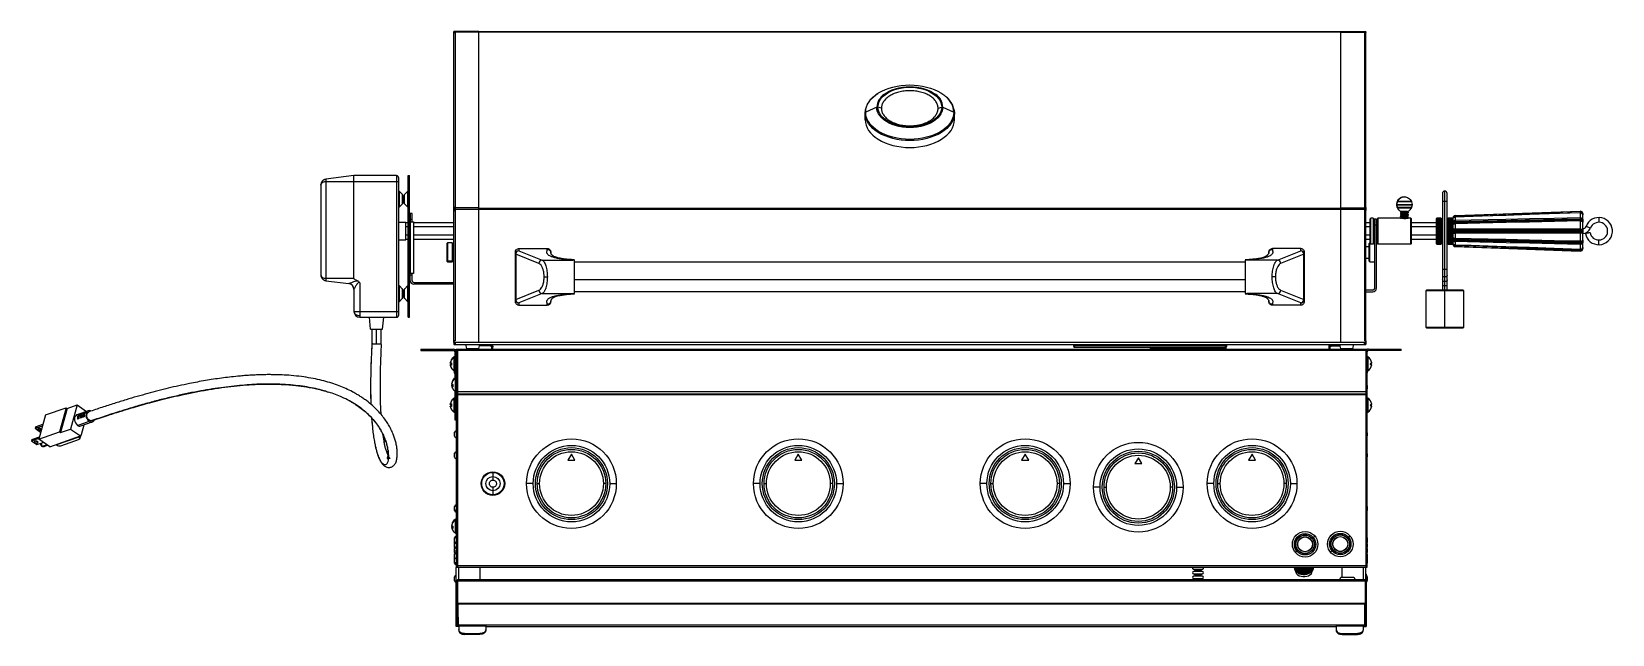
# Model space of a CAD drawing. Header units: inches. Extents: x 0 to 1338, y 51 to 562.
import ezdxf

# ---------------------------------------------------------------- set-up
doc = ezdxf.new("R2010")
doc.units = ezdxf.units.IN
doc.header["$LTSCALE"] = 0.5

msp = doc.modelspace()

# ---------------------------------------------------------------- linework, layer by layer
at = {"color": 253, "linetype": 'Continuous', "lineweight": 25}
for p, q in [((357.6, 298.4), (357.6, 561.9)), ((378.6, 561.9), (357.6, 561.9)), ((378.6, 561.5), (357.6, 561.5)), ((357.6, 561.2), (358.6, 561.2)), ((358.6, 561.2), (358.6, 412.7)), ((378.6, 298.4), (378.6, 561.9)), ((1108.6, 561.8), (378.6, 561.8)), ((1108.6, 561.5), (378.6, 561.5)), ((1108.6, 298.4), (1108.6, 561.9)), ((1108.6, 561.9), (1129.6, 561.9)), ((1108.6, 561.5), (1129.6, 561.5)), ((1129.6, 561.2), (1128.6, 561.2)), ((1128.6, 561.2), (1128.6, 412.7)), ((1129.6, 298.4), (1129.6, 561.9)), ((715.6, 497.9), (706.3, 493.6)), ((719.6, 496.9), (716.5, 497.9)), ((767.6, 496.9), (770.6, 497.9)), ((771.5, 497.9), (780.8, 493.6)), ((705.8, 487.1), (705.8, 492.9)), ((781.3, 487.1), (781.3, 492.9)), ((244.9, 431.8), (244.9, 355.8)), ((272.9, 439.8), (249.2, 436.8)), ((249.2, 436.8), (249.2, 350.8)), ((249.2, 434.8), (308.9, 434.8)), ((272.9, 352.8), (272.9, 439.8)), ((308.9, 439.8), (272.9, 439.8)), ((308.9, 439.8), (308.9, 319.8)), ((308.9, 434.8), (310.9, 434.8)), ((310.9, 324.8), (310.9, 434.8)), ((318.9, 319.8), (318.9, 439.8)), ((318.9, 439.8), (320.1, 439.8)), ((318.9, 434.8), (320.1, 434.8)), ((320.1, 319.8), (320.1, 439.8)), ((311.1, 426.6), (311.1, 413)), ((313.9, 423.7), (311.1, 426.6)), ((313.9, 415.9), (311.1, 413)), ((313.9, 415.9), (313.9, 423.7)), ((314.9, 419.8), (313.9, 419.8)), ((314.9, 418.1), (314.9, 421.5)), ((315.8, 423.7), (318.6, 426.6)), ((315.8, 415.9), (315.8, 423.7)), ((315.8, 415.9), (318.6, 413)), ((318.6, 413), (318.6, 426.6)), ((1155.9, 415.5), (1156.3, 417.5)), ((1156.3, 417.5), (1155.9, 415.5)), ((1155.9, 415.5), (1168.9, 415.5)), ((1155.9, 415.3), (1155.9, 415.3)), ((1155.9, 415), (1168.9, 415)), ((1156.3, 413), (1155.9, 415)), ((1155.9, 415), (1156.3, 413)), ((1168.5, 417.5), (1156.3, 417.5)), ((1168.3, 418), (1156.5, 418)), ((1162.4, 421.8), (1162.4, 421.8)), ((1168.5, 417.5), (1168.9, 415.5)), ((1168.9, 415), (1168.5, 413)), ((1194.6, 424.8), (1194.6, 342.8)), ((1198.6, 417.8), (1194.6, 417.8)), ((1196.6, 417.8), (1196.6, 426.8)), ((1196.6, 310.8), (1196.6, 417.8)), ((1198.6, 342.8), (1198.6, 424.8)), ((322.1, 407.8), (320.6, 407.8)), ((320.6, 407.8), (320.6, 400.8)), ((320.6, 402.8), (322.1, 402.8)), ((322.1, 400.8), (322.1, 407.8)), ((358.6, 412.7), (357.6, 412.7)), ((378.6, 412.4), (357.6, 412.4)), ((1129.6, 411), (357.6, 411)), ((357.6, 410.3), (358.6, 410.3)), ((358.6, 410.3), (358.6, 299.8)), ((378.6, 412.3), (1108.6, 412.3)), ((1108.6, 412.4), (1129.6, 412.4)), ((1129.6, 412.7), (1128.6, 412.7)), ((1128.6, 410.3), (1128.6, 299.8)), ((1129.6, 410.3), (1128.6, 410.3)), ((1133.4, 403.3), (1133.9, 403.8)), ((1133.9, 381.8), (1133.9, 403.8)), ((1135.9, 403.8), (1133.9, 403.8)), ((1136.4, 403.3), (1135.9, 403.8)), ((1135.9, 403.8), (1135.9, 381.8)), ((1138.6, 402.8), (1137.1, 402.8)), ((1137.1, 402.8), (1137.1, 344.3)), ((1138.6, 402.8), (1138.6, 344.3)), ((1139.4, 403.3), (1139.9, 403.8)), ((1139.9, 403.8), (1139.9, 381.8)), ((1159.3, 403.8), (1139.9, 403.8)), ((1156.3, 413), (1168.5, 413)), ((1156.5, 412.5), (1168.3, 412.5)), ((1159.7, 409.3), (1159.2, 408.8)), ((1159.2, 408.8), (1159.2, 408.7)), ((1159.2, 408.8), (1159.6, 408.8)), ((1159.2, 408.6), (1159.2, 408.7)), ((1159.2, 407.7), (1159.2, 407.5)), ((1159.2, 407.7), (1159.2, 407.5)), ((1159.2, 407.4), (1159.2, 407.5)), ((1159.2, 406.5), (1159.2, 406.3)), ((1159.2, 406.5), (1159.2, 406.3)), ((1159.2, 406.2), (1159.2, 406.3)), ((1159.2, 405.3), (1159.2, 405)), ((1159.2, 405.3), (1159.2, 405.1)), ((1159.2, 405), (1159.2, 405.1)), ((1159.2, 404.1), (1159.2, 403.9)), ((1159.2, 404.1), (1159.2, 403.9)), ((1159.2, 403.8), (1159.2, 403.9)), ((1159.2, 403.8), (1159.3, 403.8)), ((1159.6, 408.8), (1160.1, 408.8)), ((1159.9, 409.3), (1160, 409.3)), ((1159.9, 409.3), (1159.9, 409.3)), ((1160.1, 409.2), (1160.1, 409.3)), ((1160.3, 403.5), (1160.1, 403.6)), ((1161.4, 403.4), (1160.3, 403.5)), ((1164.6, 409.3), (1164.7, 409.2)), ((1164.7, 408.8), (1165.6, 408.3)), ((1165.1, 409.3), (1164.9, 409.3)), ((1165.3, 409.1), (1165.1, 409.3)), ((1165.1, 403.7), (1165.2, 403.8)), ((1165.3, 409.1), (1165.6, 408.8)), ((1165.5, 407.1), (1165.6, 407.1)), ((1165.5, 405.9), (1165.6, 405.9)), ((1165.5, 404.7), (1165.6, 404.7)), ((1165.6, 408.8), (1165.6, 408.3)), ((1165.6, 408.1), (1165.6, 408.3)), ((1165.6, 406.8), (1165.6, 407.1)), ((1165.6, 405.7), (1165.6, 405.9)), ((1165.6, 404.5), (1165.6, 404.7)), ((1167.9, 403.8), (1165.6, 403.8)), ((1167.9, 381.8), (1167.9, 403.8)), ((1168.4, 403.3), (1167.9, 403.8)), ((1189.6, 403.5), (1189.4, 403.3)), ((1189.6, 403.5), (1189.9, 403.8)), ((1189.9, 403.8), (1189.6, 403.5)), ((1189.6, 403.5), (1189.9, 403.8)), ((1189.9, 403.7), (1189.6, 403.5)), ((1189.6, 403.4), (1189.9, 403.7)), ((1189.9, 403.6), (1189.6, 403.4)), ((1189.6, 403.2), (1189.9, 403.5)), ((1189.9, 403.4), (1189.6, 403.2)), ((1189.6, 402.9), (1189.9, 403.2)), ((1189.9, 403), (1189.6, 402.9)), ((1189.6, 402.5), (1189.9, 402.9)), ((1189.9, 402.7), (1189.6, 402.5)), ((1189.6, 402.1), (1189.9, 402.4)), ((1189.9, 402.2), (1189.6, 402.1)), ((1189.6, 401.6), (1189.9, 401.9)), ((1189.9, 401.7), (1189.6, 401.6)), ((1189.9, 403.8), (1189.9, 403.8)), ((1189.9, 403.8), (1193.4, 403.8)), ((1193.4, 403.8), (1189.9, 403.8)), ((1189.9, 403.7), (1189.9, 403.7)), ((1189.9, 403.7), (1193.4, 403.7)), ((1193.4, 403.7), (1189.9, 403.7)), ((1189.9, 403.6), (1189.9, 403.5)), ((1193.4, 403.6), (1189.9, 403.6)), ((1189.9, 403.5), (1193.4, 403.5)), ((1189.9, 403.4), (1189.9, 403.2)), ((1193.4, 403.4), (1189.9, 403.4)), ((1189.9, 403.2), (1193.4, 403.2)), ((1189.9, 403), (1189.9, 402.9)), ((1193.4, 403), (1189.9, 403)), ((1189.9, 402.9), (1193.4, 402.9)), ((1189.9, 402.7), (1189.9, 402.4)), ((1193.4, 402.7), (1189.9, 402.7)), ((1189.9, 402.4), (1193.4, 402.4)), ((1189.9, 402.2), (1189.9, 401.9)), ((1193.4, 402.2), (1189.9, 402.2)), ((1189.9, 401.9), (1193.4, 401.9)), ((1189.9, 401.7), (1189.9, 401.4)), ((1193.4, 401.7), (1189.9, 401.7)), ((1193.9, 403.3), (1193.6, 403.5)), ((1193.9, 403.3), (1193.9, 382.3)), ((1199.1, 403.5), (1198.9, 403.3)), ((1199.1, 403.5), (1199.4, 403.8)), ((1199.4, 403.8), (1199.1, 403.5)), ((1199.1, 403.5), (1199.4, 403.8)), ((1199.4, 403.7), (1199.1, 403.5)), ((1199.1, 403.4), (1199.4, 403.7)), ((1199.4, 403.6), (1199.1, 403.4)), ((1199.1, 403.2), (1199.4, 403.5)), ((1199.4, 403.4), (1199.1, 403.2)), ((1199.1, 402.9), (1199.4, 403.2)), ((1199.4, 403), (1199.1, 402.9)), ((1199.1, 402.5), (1199.4, 402.9)), ((1199.4, 402.7), (1199.1, 402.5)), ((1199.1, 402.1), (1199.4, 402.4)), ((1199.4, 402.2), (1199.1, 402.1)), ((1199.1, 401.6), (1199.4, 401.9)), ((1199.4, 401.7), (1199.1, 401.6)), ((1199.4, 403.8), (1199.4, 403.8)), ((1199.4, 403.8), (1202.9, 403.8)), ((1202.9, 403.8), (1199.4, 403.8)), ((1199.4, 403.7), (1199.4, 403.7)), ((1199.4, 403.7), (1202.9, 403.7)), ((1202.9, 403.7), (1199.4, 403.7)), ((1199.4, 403.6), (1199.4, 403.5)), ((1202.9, 403.6), (1199.4, 403.6)), ((1199.4, 403.5), (1202.9, 403.5)), ((1199.4, 403.4), (1199.4, 403.2)), ((1202.9, 403.4), (1199.4, 403.4)), ((1199.4, 403.2), (1202.9, 403.2)), ((1199.4, 403), (1199.4, 402.9)), ((1202.9, 403), (1199.4, 403)), ((1199.4, 402.9), (1202.9, 402.9)), ((1199.4, 402.7), (1199.4, 402.4)), ((1202.9, 402.7), (1199.4, 402.7)), ((1199.4, 402.4), (1202.9, 402.4)), ((1199.4, 402.2), (1199.4, 401.9)), ((1202.9, 402.2), (1199.4, 402.2)), ((1199.4, 401.9), (1202.9, 401.9)), ((1199.4, 401.7), (1199.4, 401.4)), ((1202.9, 401.7), (1199.4, 401.7)), ((1203.4, 403.3), (1203.1, 403.5)), ((1203.4, 403.2), (1203.4, 404.1)), ((1203.4, 403.7), (1203.4, 403.2)), ((1203.4, 403.3), (1203.4, 382.3)), ((1312.9, 402.4), (1203.9, 400.1)), ((1205.3, 405.9), (1311.3, 409.7)), ((1205.3, 405.9), (1205.3, 405.6)), ((1205.3, 404.6), (1205.3, 401.7)), ((1311.3, 409.7), (1311.3, 409.3)), ((1311.3, 408.3), (1311.3, 404)), ((1313.4, 407.6), (1313.4, 406.7)), ((1313.4, 402.8), (1313.4, 400.5)), ((1327, 404.3), (1327, 400.3)), ((310.9, 400.3), (316.9, 400.3)), ((316.9, 385.3), (316.9, 400.3)), ((318.9, 399.7), (316.9, 399.7)), ((318.9, 396.3), (316.9, 396.3)), ((318.9, 389.3), (316.9, 389.3)), ((320.1, 400.8), (323.3, 400.8)), ((320.9, 356.8), (320.9, 400.8)), ((323.3, 400.8), (323.3, 356.8)), ((357.6, 399.7), (323.3, 399.7)), ((357.6, 396.3), (323.3, 396.3)), ((357.6, 389.3), (323.3, 389.3)), ((1133.4, 399.7), (1129.6, 399.7)), ((1133.4, 396.3), (1129.6, 396.3)), ((1133.4, 389.3), (1129.6, 389.3)), ((1136.4, 392.8), (1135.9, 392.8)), ((1137.1, 400.8), (1136.4, 400.8)), ((1138.6, 397.8), (1137.1, 397.8)), ((1139.4, 400.8), (1138.6, 400.8)), ((1189.4, 399.7), (1168.4, 399.7)), ((1189.4, 396.3), (1168.4, 396.3)), ((1189.4, 389.3), (1168.4, 389.3)), ((1189.4, 392.8), (1193.6, 392.8)), ((1189.6, 401), (1189.9, 401.4)), ((1189.9, 401.1), (1189.6, 401)), ((1189.6, 400.4), (1189.9, 400.7)), ((1189.9, 400.4), (1189.6, 400.4)), ((1189.6, 399.7), (1189.9, 400.1)), ((1189.9, 399.7), (1189.6, 399.7)), ((1189.6, 399.7), (1193.6, 399.7)), ((1189.6, 399), (1189.9, 399.3)), ((1189.9, 398.9), (1189.6, 399)), ((1189.6, 399), (1193.6, 399)), ((1189.6, 398.2), (1189.9, 398.5)), ((1189.9, 398.1), (1189.6, 398.2)), ((1189.6, 398.2), (1193.6, 398.2)), ((1189.6, 397.3), (1189.9, 397.7)), ((1189.9, 397.2), (1189.6, 397.3)), ((1189.6, 397.3), (1193.6, 397.3)), ((1189.6, 396.5), (1189.9, 396.8)), ((1189.9, 396.3), (1189.6, 396.5)), ((1189.6, 396.5), (1193.6, 396.5)), ((1189.6, 395.6), (1189.9, 395.9)), ((1189.9, 395.4), (1189.6, 395.6)), ((1189.6, 395.6), (1193.6, 395.6)), ((1189.6, 394.7), (1189.9, 395)), ((1189.9, 394.5), (1189.6, 394.7)), ((1189.6, 394.7), (1193.6, 394.7)), ((1189.6, 393.7), (1189.9, 394)), ((1189.9, 393.5), (1189.6, 393.7)), ((1189.6, 393.7), (1193.6, 393.7)), ((1189.6, 392.8), (1189.9, 393)), ((1189.9, 392.6), (1189.6, 392.8)), ((1189.6, 391.9), (1189.9, 392.1)), ((1189.9, 391.6), (1189.6, 391.9)), ((1189.6, 391.9), (1193.6, 391.9)), ((1189.6, 390.9), (1189.9, 391.1)), ((1189.9, 390.6), (1189.6, 390.9)), ((1189.6, 390.9), (1193.6, 390.9)), ((1189.6, 390), (1189.9, 390.2)), ((1189.9, 389.7), (1189.6, 390)), ((1189.6, 390), (1193.6, 390)), ((1189.6, 389.1), (1189.9, 389.3)), ((1189.9, 388.8), (1189.6, 389.1)), ((1189.6, 389.1), (1193.6, 389.1)), ((1189.6, 388.3), (1189.9, 388.4)), ((1189.9, 387.9), (1189.6, 388.3)), ((1189.6, 388.3), (1193.6, 388.3)), ((1189.9, 401.4), (1193.4, 401.4)), ((1189.9, 401.1), (1189.9, 400.7)), ((1193.4, 401.1), (1189.9, 401.1)), ((1189.9, 400.7), (1193.4, 400.7)), ((1189.9, 400.4), (1189.9, 400.1)), ((1193.4, 400.4), (1189.9, 400.4)), ((1189.9, 400.1), (1193.4, 400.1)), ((1189.9, 399.7), (1189.9, 399.3)), ((1193.4, 399.7), (1189.9, 399.7)), ((1189.9, 399.3), (1193.4, 399.3)), ((1189.9, 398.9), (1189.9, 398.5)), ((1193.4, 398.9), (1189.9, 398.9)), ((1189.9, 398.5), (1193.4, 398.5)), ((1189.9, 398.1), (1189.9, 397.7)), ((1193.4, 398.1), (1189.9, 398.1)), ((1189.9, 397.7), (1193.4, 397.7)), ((1189.9, 397.2), (1189.9, 396.8)), ((1193.4, 397.2), (1189.9, 397.2)), ((1189.9, 396.8), (1193.4, 396.8)), ((1189.9, 396.3), (1189.9, 395.9)), ((1193.4, 396.3), (1189.9, 396.3)), ((1189.9, 395.9), (1193.4, 395.9)), ((1189.9, 395.4), (1189.9, 395)), ((1193.4, 395.4), (1189.9, 395.4)), ((1189.9, 395), (1193.4, 395)), ((1189.9, 394.5), (1189.9, 394)), ((1193.4, 394.5), (1189.9, 394.5)), ((1189.9, 394), (1193.4, 394)), ((1189.9, 393.5), (1189.9, 393)), ((1193.4, 393.5), (1189.9, 393.5)), ((1189.9, 393), (1193.4, 393)), ((1189.9, 392.6), (1189.9, 392.1)), ((1193.4, 392.6), (1189.9, 392.6)), ((1189.9, 392.1), (1193.4, 392.1)), ((1189.9, 391.6), (1189.9, 391.1)), ((1193.4, 391.6), (1189.9, 391.6)), ((1189.9, 391.1), (1193.4, 391.1)), ((1189.9, 390.6), (1189.9, 390.2)), ((1193.4, 390.6), (1189.9, 390.6)), ((1189.9, 390.2), (1193.4, 390.2)), ((1189.9, 389.7), (1189.9, 389.3)), ((1193.4, 389.7), (1189.9, 389.7)), ((1189.9, 389.3), (1193.4, 389.3)), ((1189.9, 388.8), (1189.9, 388.4)), ((1193.4, 388.8), (1189.9, 388.8)), ((1189.9, 388.4), (1193.4, 388.4)), ((1193.9, 392.8), (1193.6, 392.8)), ((1193.7, 388.2), (1193.8, 388.3)), ((1194, 397.5), (1194, 397.5)), ((1194, 397.5), (1194.2, 397.5)), ((1198.8, 397.5), (1198.6, 397.2)), ((1198.8, 397.5), (1198.8, 397.5)), ((1198.8, 397.5), (1198.9, 397.3)), ((1198.9, 392.8), (1203.1, 392.8)), ((1199.1, 397.5), (1199, 397.5)), ((1199.1, 401), (1199.4, 401.4)), ((1199.4, 401.1), (1199.1, 401)), ((1199.1, 400.4), (1199.4, 400.7)), ((1199.4, 400.4), (1199.1, 400.4)), ((1199.1, 399.7), (1199.4, 400.1)), ((1199.4, 399.7), (1199.1, 399.7)), ((1199.1, 399.7), (1203.1, 399.7)), ((1199.1, 399), (1199.4, 399.3)), ((1199.4, 398.9), (1199.1, 399)), ((1199.1, 399), (1203.1, 399)), ((1199.1, 398.2), (1199.4, 398.5)), ((1199.4, 398.1), (1199.1, 398.2)), ((1199.1, 398.2), (1203.1, 398.2)), ((1199.1, 397.3), (1199.4, 397.7)), ((1199.4, 397.2), (1199.1, 397.3)), ((1199.1, 397.3), (1203.1, 397.3)), ((1199.1, 396.5), (1199.4, 396.8)), ((1199.4, 396.3), (1199.1, 396.5)), ((1199.1, 396.5), (1203.1, 396.5)), ((1199.1, 395.6), (1199.4, 395.9)), ((1199.4, 395.4), (1199.1, 395.6)), ((1199.1, 395.6), (1203.1, 395.6)), ((1199.1, 394.7), (1199.4, 395)), ((1199.4, 394.5), (1199.1, 394.7)), ((1199.1, 394.7), (1203.1, 394.7)), ((1199.1, 393.7), (1199.4, 394)), ((1199.4, 393.5), (1199.1, 393.7)), ((1199.1, 393.7), (1203.1, 393.7)), ((1199.1, 392.8), (1199.4, 393)), ((1199.4, 392.6), (1199.1, 392.8)), ((1199.1, 391.9), (1199.4, 392.1)), ((1199.4, 391.6), (1199.1, 391.9)), ((1199.1, 391.9), (1203.1, 391.9)), ((1199.1, 390.9), (1199.4, 391.1)), ((1199.4, 390.6), (1199.1, 390.9)), ((1199.1, 390.9), (1203.1, 390.9)), ((1199.1, 390), (1199.4, 390.2)), ((1199.4, 389.7), (1199.1, 390)), ((1199.1, 390), (1203.1, 390)), ((1199.1, 389.1), (1199.4, 389.3)), ((1199.4, 388.8), (1199.1, 389.1)), ((1199.1, 389.1), (1203.1, 389.1)), ((1199.1, 388.3), (1199.4, 388.4)), ((1199.4, 387.9), (1199.1, 388.3)), ((1199.1, 388.3), (1203.1, 388.3)), ((1199.4, 401.4), (1202.9, 401.4)), ((1199.4, 401.1), (1199.4, 400.7)), ((1202.9, 401.1), (1199.4, 401.1)), ((1199.4, 400.7), (1202.9, 400.7)), ((1199.4, 400.4), (1199.4, 400.1)), ((1202.9, 400.4), (1199.4, 400.4)), ((1199.4, 400.1), (1202.9, 400.1)), ((1199.4, 399.7), (1199.4, 399.3)), ((1202.9, 399.7), (1199.4, 399.7)), ((1199.4, 399.3), (1202.9, 399.3)), ((1199.4, 398.9), (1199.4, 398.5)), ((1202.9, 398.9), (1199.4, 398.9)), ((1199.4, 398.5), (1202.9, 398.5)), ((1199.4, 398.1), (1199.4, 397.7)), ((1202.9, 398.1), (1199.4, 398.1)), ((1199.4, 397.7), (1202.9, 397.7)), ((1199.4, 397.2), (1199.4, 396.8)), ((1202.9, 397.2), (1199.4, 397.2)), ((1199.4, 396.8), (1202.9, 396.8)), ((1199.4, 396.3), (1199.4, 395.9)), ((1202.9, 396.3), (1199.4, 396.3)), ((1199.4, 395.9), (1202.9, 395.9)), ((1199.4, 395.4), (1199.4, 395)), ((1202.9, 395.4), (1199.4, 395.4)), ((1199.4, 395), (1202.9, 395)), ((1199.4, 394.5), (1199.4, 394)), ((1202.9, 394.5), (1199.4, 394.5)), ((1199.4, 394), (1202.9, 394)), ((1199.4, 393.5), (1199.4, 393)), ((1202.9, 393.5), (1199.4, 393.5)), ((1199.4, 393), (1202.9, 393)), ((1202.9, 392.6), (1199.4, 392.6)), ((1199.4, 392.6), (1199.4, 392.1)), ((1199.4, 392.1), (1202.9, 392.1)), ((1199.4, 391.6), (1199.4, 391.1)), ((1202.9, 391.6), (1199.4, 391.6)), ((1199.4, 391.1), (1202.9, 391.1)), ((1199.4, 390.6), (1199.4, 390.2)), ((1202.9, 390.6), (1199.4, 390.6)), ((1199.4, 390.2), (1202.9, 390.2)), ((1199.4, 389.7), (1199.4, 389.3)), ((1202.9, 389.7), (1199.4, 389.7)), ((1199.4, 389.3), (1202.9, 389.3)), ((1199.4, 388.8), (1199.4, 388.4)), ((1202.9, 388.8), (1199.4, 388.8)), ((1199.4, 388.4), (1202.9, 388.4)), ((1203.4, 392.8), (1203.1, 392.8)), ((1203.2, 388), (1203.2, 388.3)), ((1203.4, 398.3), (1203.4, 400.7)), ((1203.4, 400.3), (1203.4, 398.3)), ((1203.4, 391.3), (1203.4, 394.3)), ((1203.4, 394), (1203.4, 392.8)), ((1203.4, 392.8), (1203.4, 391.6)), ((1313.4, 392.8), (1203.4, 392.8)), ((1203.4, 388.2), (1203.4, 388.3)), ((1312.9, 393.8), (1203.9, 393.8)), ((1203.9, 391.8), (1312.9, 391.8)), ((1205.3, 399.1), (1205.3, 394.4)), ((1205.3, 391.2), (1205.3, 386.5)), ((1311.3, 401.4), (1311.3, 394.4)), ((1311.3, 391.2), (1311.3, 384.2)), ((1313.4, 400.5), (1313.3, 400.6)), ((1313.4, 394.3), (1313.4, 392.8)), ((1313.4, 392.8), (1313.4, 391.3)), ((1320, 395.4), (1316.2, 396.8)), ((310.9, 385.3), (316.9, 385.3)), ((316.9, 385.9), (318.9, 385.9)), ((323.3, 385.9), (357.6, 385.9)), ((352.1, 382.8), (351.6, 382.3)), ((356.1, 382.8), (352.1, 382.8)), ((352.1, 382.8), (352.1, 366.8)), ((356.6, 382.3), (356.1, 382.8)), ((356.1, 382.8), (356.1, 366.8)), ((356.6, 382.3), (356.6, 367.3)), ((357.4, 379.5), (356.6, 379.5)), ((357.6, 380.8), (357.4, 380.8)), ((357.6, 374.8), (357.4, 374.8)), ((409.6, 333.1), (409.6, 375)), ((412.6, 378), (412.6, 376.2)), ((412.6, 378), (436.6, 378)), ((412.6, 376.2), (432.3, 368.3)), ((436.6, 377.3), (436.6, 378)), ((439.5, 374.9), (439.6, 374.4)), ((1047.6, 374.4), (1047.7, 374.9)), ((1050.6, 378), (1050.6, 377.3)), ((1074.6, 378), (1050.6, 378)), ((1054.9, 368.3), (1074.6, 376.2)), ((1074.6, 376.2), (1074.6, 378)), ((1077.6, 375), (1077.6, 333.1)), ((1129.6, 385.9), (1133.4, 385.9)), ((1129.8, 380.8), (1129.6, 380.8)), ((1129.6, 374.8), (1129.8, 374.8)), ((1129.8, 368.8), (1129.8, 380.8)), ((1132.6, 379.5), (1129.8, 379.5)), ((1132.6, 379.5), (1129.8, 379.5)), ((1133.1, 382.8), (1132.6, 382.3)), ((1132.6, 382.3), (1133.1, 382.8)), ((1132.6, 367.3), (1132.6, 382.3)), ((1133.4, 382.8), (1133.1, 382.8)), ((1133.1, 366.8), (1133.1, 382.8)), ((1133.4, 382.8), (1133.1, 382.8)), ((1133.4, 382.3), (1133.9, 381.8)), ((1135.9, 381.8), (1133.9, 381.8)), ((1135.9, 381.8), (1136.4, 382.3)), ((1137.1, 384.8), (1136.4, 384.8)), ((1137.1, 382.8), (1136.4, 382.8)), ((1137.1, 382.8), (1136.4, 382.8)), ((1139.4, 384.8), (1138.6, 384.8)), ((1139.4, 382.3), (1139.9, 381.8)), ((1167.9, 381.8), (1139.9, 381.8)), ((1168.4, 382.3), (1167.9, 381.8)), ((1168.4, 385.9), (1189.4, 385.9)), ((1189.4, 382.3), (1189.7, 382)), ((1189.6, 387.4), (1189.9, 387.5)), ((1189.9, 387.1), (1189.6, 387.4)), ((1189.6, 387.4), (1193.6, 387.4)), ((1189.6, 386.6), (1189.9, 386.7)), ((1189.9, 386.3), (1189.6, 386.6)), ((1189.6, 386.6), (1193.6, 386.6)), ((1189.6, 385.9), (1189.9, 385.9)), ((1189.9, 385.5), (1189.6, 385.9)), ((1189.6, 385.9), (1193.6, 385.9)), ((1189.6, 385.2), (1193.4, 385.2)), ((1189.9, 384.8), (1189.6, 385.2)), ((1189.6, 384.6), (1189.9, 384.5)), ((1189.9, 384.2), (1189.6, 384.6)), ((1189.6, 384), (1189.9, 383.9)), ((1189.9, 383.6), (1189.6, 384)), ((1189.6, 383.5), (1189.9, 383.4)), ((1189.9, 383.2), (1189.6, 383.5)), ((1189.6, 383.1), (1189.9, 382.9)), ((1189.9, 382.7), (1189.6, 383.1)), ((1189.6, 382.7), (1189.9, 382.5)), ((1189.9, 382.4), (1189.6, 382.7)), ((1189.6, 382.4), (1189.9, 382.2)), ((1189.9, 382.1), (1189.6, 382.4)), ((1189.6, 382.2), (1189.9, 382)), ((1189.9, 381.9), (1189.6, 382.2)), ((1189.6, 382.1), (1189.9, 381.9)), ((1189.9, 381.8), (1189.6, 382.1)), ((1189.6, 382), (1189.9, 381.8)), ((1189.9, 381.8), (1189.6, 382)), ((1189.9, 387.9), (1189.9, 387.5)), ((1193.4, 387.9), (1189.9, 387.9)), ((1189.9, 387.5), (1193.4, 387.5)), ((1189.9, 387.1), (1189.9, 386.7)), ((1193.4, 387.1), (1189.9, 387.1)), ((1189.9, 386.7), (1193.4, 386.7)), ((1189.9, 386.3), (1189.9, 385.9)), ((1193.4, 386.3), (1189.9, 386.3)), ((1189.9, 385.9), (1193.4, 385.9)), ((1189.9, 385.5), (1189.9, 385.2)), ((1193.4, 385.5), (1189.9, 385.5)), ((1189.9, 384.8), (1189.9, 384.5)), ((1193.4, 384.8), (1189.9, 384.8)), ((1189.9, 384.5), (1193.4, 384.5)), ((1189.9, 384.2), (1189.9, 383.9)), ((1193.4, 384.2), (1189.9, 384.2)), ((1189.9, 383.9), (1193.4, 383.9)), ((1189.9, 383.6), (1189.9, 383.4)), ((1193.4, 383.6), (1189.9, 383.6)), ((1189.9, 383.4), (1193.4, 383.4)), ((1189.9, 383.2), (1189.9, 382.9)), ((1193.4, 383.2), (1189.9, 383.2)), ((1189.9, 382.9), (1193.4, 382.9)), ((1189.9, 382.7), (1189.9, 382.5)), ((1193.4, 382.7), (1189.9, 382.7)), ((1189.9, 382.5), (1193.4, 382.5)), ((1189.9, 382.4), (1189.9, 382.2)), ((1193.4, 382.4), (1189.9, 382.4)), ((1189.9, 382.2), (1193.4, 382.2)), ((1189.9, 382.1), (1189.9, 382)), ((1193.4, 382.1), (1189.9, 382.1)), ((1189.9, 382), (1193.4, 382)), ((1189.9, 381.9), (1189.9, 381.9)), ((1193.4, 381.9), (1189.9, 381.9)), ((1189.9, 381.9), (1193.4, 381.9)), ((1189.9, 381.8), (1189.9, 381.8)), ((1193.4, 381.8), (1189.9, 381.8)), ((1189.9, 381.8), (1193.4, 381.8)), ((1193.6, 382), (1193.9, 382.3)), ((1198.9, 382.3), (1199.2, 382)), ((1199.1, 387.4), (1199.4, 387.5)), ((1199.4, 387.1), (1199.1, 387.4)), ((1199.1, 387.4), (1203.1, 387.4)), ((1199.1, 386.6), (1199.4, 386.7)), ((1199.4, 386.3), (1199.1, 386.6)), ((1199.1, 386.6), (1203.1, 386.6)), ((1199.1, 385.9), (1199.4, 385.9)), ((1199.4, 385.5), (1199.1, 385.9)), ((1199.1, 385.9), (1203.1, 385.9)), ((1199.1, 385.2), (1202.9, 385.2)), ((1199.4, 384.8), (1199.1, 385.2)), ((1199.1, 384.6), (1199.4, 384.5)), ((1199.4, 384.2), (1199.1, 384.6)), ((1199.1, 384), (1199.4, 383.9)), ((1199.4, 383.6), (1199.1, 384)), ((1199.1, 383.5), (1199.4, 383.4)), ((1199.4, 383.2), (1199.1, 383.5)), ((1199.1, 383.1), (1199.4, 382.9)), ((1199.4, 382.7), (1199.1, 383.1)), ((1199.1, 382.7), (1199.4, 382.5)), ((1199.4, 382.4), (1199.1, 382.7)), ((1199.1, 382.4), (1199.4, 382.2)), ((1199.4, 382.1), (1199.1, 382.4)), ((1199.1, 382.2), (1199.4, 382)), ((1199.4, 381.9), (1199.1, 382.2)), ((1199.1, 382.1), (1199.4, 381.9)), ((1199.4, 381.8), (1199.1, 382.1)), ((1199.1, 382), (1199.4, 381.8)), ((1199.4, 381.8), (1199.1, 382)), ((1199.4, 387.9), (1199.4, 387.5)), ((1202.9, 387.9), (1199.4, 387.9)), ((1199.4, 387.5), (1202.9, 387.5)), ((1199.4, 387.1), (1199.4, 386.7)), ((1202.9, 387.1), (1199.4, 387.1)), ((1199.4, 386.7), (1202.9, 386.7)), ((1199.4, 386.3), (1199.4, 385.9)), ((1202.9, 386.3), (1199.4, 386.3)), ((1199.4, 385.9), (1202.9, 385.9)), ((1199.4, 385.5), (1199.4, 385.2)), ((1202.9, 385.5), (1199.4, 385.5)), ((1199.4, 384.8), (1199.4, 384.5)), ((1202.9, 384.8), (1199.4, 384.8)), ((1199.4, 384.5), (1202.9, 384.5)), ((1199.4, 384.2), (1199.4, 383.9)), ((1202.9, 384.2), (1199.4, 384.2)), ((1199.4, 383.9), (1202.9, 383.9)), ((1199.4, 383.6), (1199.4, 383.4)), ((1202.9, 383.6), (1199.4, 383.6)), ((1199.4, 383.4), (1202.9, 383.4)), ((1199.4, 383.2), (1199.4, 382.9)), ((1202.9, 383.2), (1199.4, 383.2)), ((1199.4, 382.9), (1202.9, 382.9)), ((1199.4, 382.7), (1199.4, 382.5)), ((1202.9, 382.7), (1199.4, 382.7)), ((1199.4, 382.5), (1202.9, 382.5)), ((1199.4, 382.4), (1199.4, 382.2)), ((1202.9, 382.4), (1199.4, 382.4)), ((1199.4, 382.2), (1202.9, 382.2)), ((1199.4, 382.1), (1199.4, 382)), ((1202.9, 382.1), (1199.4, 382.1)), ((1199.4, 382), (1202.9, 382)), ((1199.4, 381.9), (1199.4, 381.9)), ((1202.9, 381.9), (1199.4, 381.9)), ((1199.4, 381.9), (1202.9, 381.9)), ((1199.4, 381.8), (1199.4, 381.8)), ((1202.9, 381.8), (1199.4, 381.8)), ((1199.4, 381.8), (1202.9, 381.8)), ((1203.1, 382), (1203.4, 382.3)), ((1203.4, 387.3), (1203.4, 385.3)), ((1203.4, 384.9), (1203.4, 387.3)), ((1203.4, 381.5), (1203.4, 382.4)), ((1203.9, 385.5), (1312.9, 383.1)), ((1205.3, 383.9), (1205.3, 381)), ((1205.3, 380), (1205.3, 379.7)), ((1205.3, 379.7), (1311.3, 375.9)), ((1311.3, 381.6), (1311.3, 377.3)), ((1311.3, 376.3), (1311.3, 375.9)), ((1313.4, 385.1), (1313.4, 382.8)), ((1313.4, 378.9), (1313.4, 378)), ((1327, 381.3), (1327, 385.3)), ((351.6, 368), (352.1, 367.5)), ((351.6, 367.3), (352.1, 366.8)), ((352.1, 367.5), (356.1, 367.5)), ((352.1, 366.8), (356.1, 366.8)), ((356.6, 368), (356.1, 367.5)), ((356.1, 366.8), (356.6, 367.3)), ((356.6, 370.5), (357.4, 370.5)), ((356.6, 370), (357.4, 370)), ((357.4, 368.8), (357.6, 368.8)), ((409.6, 373.3), (409.9, 373.3)), ((409.9, 373.3), (409.9, 334.8)), ((429.6, 365.4), (409.9, 373.3)), ((432.3, 368.3), (458.2, 368.3)), ((459.6, 368.3), (458.2, 368.3)), ((459.6, 339.8), (459.6, 368.3)), ((1027.6, 366.5), (459.6, 366.5)), ((1028.9, 368.3), (1027.6, 368.3)), ((1027.6, 368.3), (1027.6, 339.8)), ((1054.9, 368.3), (1028.9, 368.3)), ((1077.3, 373.3), (1057.6, 365.4)), ((1077.3, 334.8), (1077.3, 373.3)), ((1077.6, 373.3), (1077.3, 373.3)), ((1129.6, 368.8), (1129.8, 368.8)), ((1129.8, 370), (1132.6, 370)), ((1132.6, 367.3), (1133.1, 366.8)), ((1133.1, 366.8), (1137.1, 366.8)), ((244.9, 355.3), (245, 355.1)), ((249.2, 352.8), (272.9, 352.8)), ((249.2, 350.8), (268.5, 348.4)), ((277.9, 349), (277.9, 319.8)), ((323.3, 356.8), (320.1, 356.8)), ((320.6, 350.8), (320.6, 356.8)), ((320.6, 355.8), (322.1, 355.8)), ((322.1, 350.8), (322.1, 356.8)), ((323.6, 349.3), (357.6, 349.3)), ((332.1, 349.3), (332.1, 347.8)), ((337.1, 347.8), (337.1, 349.3)), ((342.1, 349.3), (342.1, 347.8)), ((434, 354), (436.7, 354)), ((459.6, 351.7), (1027.6, 351.7)), ((1053.2, 354), (1050.5, 354)), ((1198.6, 360.4), (1194.6, 360.4)), ((272.9, 343.4), (272.9, 324.8)), ((311.1, 346.6), (311.1, 333)), ((313.9, 343.7), (311.1, 346.6)), ((313.9, 335.9), (311.1, 333)), ((313.9, 335.9), (313.9, 343.7)), ((314.9, 339.8), (313.9, 339.8)), ((314.9, 338.1), (314.9, 341.5)), ((315.8, 343.7), (318.6, 346.6)), ((315.8, 335.9), (315.8, 343.7)), ((315.8, 335.9), (318.6, 333)), ((318.6, 333), (318.6, 346.6)), ((357.6, 347.8), (323.6, 347.8)), ((409.6, 334.8), (409.9, 334.8)), ((409.9, 334.8), (429.6, 342.7)), ((432.3, 339.8), (412.6, 331.9)), ((432.3, 339.8), (458.2, 339.8)), ((458.2, 339.8), (459.6, 339.8)), ((459.6, 341.5), (1027.6, 341.5)), ((1027.6, 339.8), (1028.9, 339.8)), ((1054.9, 339.8), (1028.9, 339.8)), ((1074.6, 331.9), (1054.9, 339.8)), ((1057.6, 342.7), (1077.3, 334.8)), ((1077.6, 334.8), (1077.3, 334.8)), ((1135.6, 342.8), (1129.6, 342.8)), ((1129.6, 341.3), (1135.6, 341.3)), ((1181.1, 342.8), (1180.6, 342.3)), ((1180.6, 342.3), (1180.6, 311.3)), ((1212.6, 342.3), (1180.6, 342.3)), ((1212.1, 342.8), (1181.1, 342.8)), ((1198.6, 346.3), (1194.6, 346.3)), ((1212.6, 342.3), (1212.1, 342.8)), ((1212.6, 311.3), (1212.6, 342.3)), ((272.9, 324.8), (310.9, 324.8)), ((318.9, 324.8), (320.1, 324.8)), ((412.6, 331.9), (412.6, 330)), ((412.6, 330), (436.6, 330)), ((436.6, 330), (436.6, 330.8)), ((439.6, 333.7), (439.5, 333.2)), ((1047.7, 333.2), (1047.6, 333.7)), ((1050.6, 330.8), (1050.6, 330)), ((1074.6, 330), (1050.6, 330)), ((1074.6, 330), (1074.6, 331.9)), ((277.9, 319.8), (308.9, 319.8)), ((287, 309.8), (286.1, 319.8)), ((287, 309.8), (297.2, 309.8)), ((288.1, 309.8), (288.1, 297.1)), ((292.1, 297.1), (292.1, 309.8)), ((296.1, 297.1), (296.1, 309.8)), ((297.2, 309.8), (298.1, 319.8)), ((318.9, 319.8), (320.1, 319.8)), ((1180.6, 311.3), (1181.1, 310.8)), ((1180.6, 311.3), (1212.6, 311.3)), ((1181.1, 310.8), (1212.1, 310.8)), ((1212.1, 310.8), (1212.6, 311.3)), ((296.1, 297.1), (292.4, 297.1)), ((296.1, 296.8), (295.8, 290.4)), ((358.6, 299.8), (357.6, 299.8)), ((1129.6, 298.4), (357.6, 298.4)), ((357.6, 296.8), (1129.6, 296.8)), ((358.6, 298.4), (358.6, 296.8)), ((368.5, 293.2), (367.6, 296.8)), ((378.7, 293.2), (379.6, 296.8)), ((388.6, 295.5), (379.2, 295.5)), ((388.6, 296.2), (379.4, 296.2)), ((388.6, 296.8), (388.6, 296.2)), ((389.6, 294), (389.6, 294.7)), ((390.6, 294), (390.6, 296.8)), ((882.1, 296.8), (882.1, 294.9)), ((882.1, 294.9), (882.7, 294.9)), ((882.7, 294.3), (882.7, 294.9)), ((883.3, 295.5), (883.3, 296.8)), ((1010.9, 295.5), (883.3, 295.5)), ((1010.9, 296.8), (1010.9, 295.5)), ((1011.5, 294.3), (1011.5, 294.9)), ((1012.1, 294.9), (1011.5, 294.9)), ((1012.1, 294.9), (1012.1, 296.8)), ((1098.6, 294), (1098.6, 296.8)), ((1099.6, 294), (1099.6, 294.7)), ((1100.6, 296.8), (1100.6, 296.2)), ((1100.6, 296.2), (1107.7, 296.2)), ((1100.6, 295.5), (1107.9, 295.5)), ((1108.5, 293.2), (1107.6, 296.8)), ((1118.7, 293.2), (1119.6, 296.8)), ((1129.6, 299.8), (1128.6, 299.8)), ((1128.6, 296.8), (1128.6, 298.4)), ((329.6, 292.8), (329.6, 291.6)), ((329.6, 292.8), (357.2, 292.8)), ((329.6, 291.6), (357.2, 291.6)), ((334.6, 291.6), (334.6, 292.8)), ((354.5, 281.3), (355.4, 281.3)), ((354.5, 281.2), (354.5, 281.2)), ((357.4, 286), (357.4, 285.9)), ((357.8, 274.3), (357.8, 286.3)), ((357.9, 274.3), (357.9, 286.3)), ((358.4, 286.3), (357.9, 286.3)), ((358.4, 290.4), (358.4, 268.3)), ((359.6, 292.8), (1130.6, 292.8)), ((359.6, 292.8), (359.6, 107.8)), ((359.6, 292), (1130.6, 292)), ((360.6, 292.8), (360.6, 107.8)), ((368.5, 293.2), (378.7, 293.2)), ((373.6, 292.8), (373.6, 293.2)), ((390.6, 294), (389.6, 294)), ((1011.5, 294.3), (882.7, 294.3)), ((947.1, 293.7), (947.1, 292.8)), ((947.1, 293.7), (1011.5, 293.7)), ((1011.5, 292.8), (1011.5, 293.7)), ((1098.6, 294), (1099.6, 294)), ((1108.5, 293.2), (1118.7, 293.2)), ((1113.6, 292.8), (1113.6, 293.2)), ((1129.6, 292.8), (1129.6, 107.8)), ((1130.6, 292.8), (1130.6, 107.8)), ((1130.8, 232.8), (1130.8, 290.4)), ((1130.8, 286.3), (1131.2, 286.3)), ((1131.2, 286.3), (1131.2, 274.3)), ((1131.3, 286.3), (1131.3, 274.3)), ((1131.8, 285.9), (1131.8, 286)), ((1132, 292.8), (1159.6, 292.8)), ((1159.6, 291.6), (1132, 291.6)), ((1154.6, 292.8), (1154.6, 291.6)), ((1159.6, 291.6), (1159.6, 292.8)), ((231.5, 269.1), (230.5, 269.2)), ((354.5, 281), (354.5, 281)), ((355.5, 279.5), (354.5, 279.5)), ((355.4, 279.3), (354.5, 279.3)), ((355.5, 279.7), (355.4, 279.7)), ((355.6, 280.9), (355.5, 280.9)), ((355.6, 279.7), (355.5, 279.7)), ((357.4, 274.7), (357.4, 274.6)), ((357.9, 280.3), (357.8, 280.3)), ((358.1, 274.3), (357.9, 274.3)), ((358.1, 272.5), (358.1, 275.9)), ((358.6, 268.4), (358.6, 268)), ((359, 256.8), (359, 268.8)), ((359.6, 268.8), (359.1, 268.8)), ((359.1, 268.6), (359.1, 268.8)), ((359.1, 261.1), (359.1, 268.6)), ((359.6, 268.6), (359.1, 268.6)), ((1131, 273.1), (1131, 275.3)), ((1131, 275.2), (1131, 275.2)), ((1131, 273.2), (1131, 275.2)), ((1131, 273.2), (1131, 273.2)), ((1131.1, 274.3), (1131.2, 274.3)), ((1131.2, 280.3), (1131.3, 280.3)), ((1131.8, 274.6), (1131.8, 274.7)), ((1133.9, 281), (1134.7, 281)), ((1134.7, 279.5), (1133.9, 279.5)), ((208.6, 263), (209.7, 263)), ((273.3, 255.7), (272.1, 256.4)), ((355.6, 263.8), (355.8, 263.8)), ((355.8, 263.9), (355.7, 263.9)), ((356.8, 262.3), (355.7, 262.3)), ((355.7, 261.7), (355.7, 262.1)), ((355.7, 262.1), (356.7, 262.1)), ((356.7, 261.8), (355.9, 261.8)), ((355.9, 261.8), (355.9, 261.8)), ((355.9, 261.8), (356.7, 261.8)), ((356.7, 261.2), (356.8, 261.2)), ((356.8, 261.1), (356.7, 261.1)), ((358.4, 257.3), (358.4, 232.8)), ((359.1, 256.8), (359.1, 261.1)), ((359.1, 256.8), (359.6, 256.8)), ((359.6, 257), (1130.6, 257)), ((359.6, 254.8), (1130.6, 254.8)), ((1131, 259.5), (1131, 261.7)), ((1131, 261.6), (1131, 261.6)), ((1131, 259.6), (1131, 261.6)), ((1131, 259.6), (1131, 259.6)), ((11.7, 237), (29.3, 243.1)), ((29.3, 243.1), (23.7, 222.6)), ((30, 242.6), (24.4, 222.1)), ((29.3, 243.1), (30, 242.6)), ((30, 242.6), (38.6, 245.6)), ((38.6, 245.6), (33, 225.1)), ((38.6, 245.6), (46.6, 240)), ((354.5, 246.3), (355.4, 246.3)), ((354.5, 246.2), (354.5, 246.2)), ((354.5, 246), (354.5, 246)), ((355.5, 244.5), (354.5, 244.5)), ((355.4, 244.3), (354.5, 244.3)), ((355.5, 244.7), (355.4, 244.7)), ((355.6, 245.9), (355.5, 245.9)), ((355.6, 244.7), (355.5, 244.7)), ((357.4, 251), (357.4, 250.9)), ((357.8, 239.3), (357.8, 251.3)), ((357.9, 245.3), (357.8, 245.3)), ((357.9, 239.3), (357.9, 251.3)), ((358.4, 251.3), (357.9, 251.3)), ((360.6, 253.3), (359.6, 253.3)), ((1129.6, 254), (360.6, 254)), ((1130.6, 253.3), (1129.6, 253.3)), ((1130.8, 251.3), (1131.2, 251.3)), ((1131.2, 251.3), (1131.2, 239.3)), ((1131.2, 245.3), (1131.3, 245.3)), ((1131.3, 251.3), (1131.3, 239.3)), ((1131.8, 250.9), (1131.8, 251)), ((1133.9, 246), (1134.7, 246)), ((1134.7, 244.5), (1133.9, 244.5)), ((2.9, 225.7), (9.2, 227.9)), ((3.3, 226.9), (9.5, 229.1)), ((11.7, 237), (6.1, 216.5)), ((48.1, 240.5), (38.4, 237.1)), ((40, 237.5), (38.9, 233.4)), ((40, 233.8), (38.9, 233.4)), ((38.9, 228.2), (48.6, 231.6)), ((40, 237.5), (41.1, 237.8)), ((42.3, 238.3), (41.2, 234.2)), ((42.3, 234.6), (41.2, 234.2)), ((41.7, 227.7), (51.4, 231.1)), ((42.1, 220.3), (44.4, 228.6)), ((42.3, 238.3), (43.4, 238.6)), ((44.5, 239), (43.3, 235)), ((44.6, 235.4), (43.3, 235)), ((44.5, 239), (45.7, 239.4)), ((51, 232), (50.2, 231.9)), ((357.4, 239.7), (357.4, 239.6)), ((358.4, 239.3), (357.9, 239.3)), ((359.6, 237.8), (358.4, 237.8)), ((358.4, 232.8), (359.6, 232.8)), ((1130.8, 237.8), (1130.6, 237.8)), ((1130.6, 232.8), (1130.8, 232.8)), ((1130.8, 239.3), (1131.2, 239.3)), ((1131.8, 239.6), (1131.8, 239.7)), ((0, 215), (6.3, 217.2)), ((0.3, 216.3), (0, 215)), ((0, 215), (4.5, 211.9)), ((0.3, 216.3), (6.6, 218.5)), ((3.3, 226.9), (2.9, 225.7)), ((2.9, 225.7), (7.4, 222.5)), ((5.3, 214.2), (5, 213.3)), ((6.1, 216.5), (23.7, 222.6)), ((15.3, 210), (6.1, 216.5)), ((7.4, 222.5), (7.8, 222.7)), ((8.2, 224.8), (7.9, 223.9)), ((8.1, 224), (7.9, 223.9)), ((15.3, 210), (41.5, 219.2)), ((40, 218.2), (21.2, 211.6)), ((23.7, 222.6), (24.4, 222.1)), ((24.4, 222.1), (33, 225.1)), ((24.8, 210.9), (40.5, 216.4)), ((33, 225.1), (41.5, 219.2)), ((39.8, 218.6), (39.9, 218.5)), ((40, 218.7), (39.9, 218.5)), ((40.4, 218.8), (40.2, 217.8)), ((40.8, 219), (40.4, 217.3)), ((41.1, 219.1), (40.5, 217)), ((41.3, 219.1), (40.5, 216.5)), ((41.2, 219.1), (40.6, 216.7)), ((288.5, 227.2), (288.5, 226.9)), ((358.1, 218.9), (358.1, 222.3)), ((1131, 219.5), (1131, 221.7)), ((1131, 221.6), (1131, 221.6)), ((1131, 219.6), (1131, 221.6)), ((1131, 219.6), (1131, 219.6)), ((4.5, 211.9), (9.9, 213.8)), ((9.3, 210.6), (12.7, 211.8)), ((10.6, 210.4), (13.4, 211.3)), ((20.7, 211.9), (21.2, 211.6)), ((358.1, 201.1), (358.1, 204.5)), ((457.1, 203.8), (454.1, 198.8)), ((460.1, 198.8), (457.1, 203.8)), ((649.2, 203.8), (646.2, 198.8)), ((652.2, 198.8), (649.2, 203.8)), ((841.3, 203.8), (838.3, 198.8)), ((844.3, 198.8), (841.3, 203.8)), ((937.1, 200.8), (934.1, 195.8)), ((940.1, 195.8), (937.1, 200.8)), ((1033.4, 203.8), (1030.4, 198.8)), ((1036.4, 198.8), (1033.4, 203.8)), ((1131, 201.7), (1131, 203.9)), ((1131, 201.8), (1131, 203.8)), ((1131, 203.8), (1131, 203.8)), ((1131, 201.8), (1131, 201.8)), ((390.6, 188.8), (390.6, 181.8)), ((454.1, 198.8), (460.1, 198.8)), ((646.2, 198.8), (652.2, 198.8)), ((838.3, 198.8), (844.3, 198.8)), ((934.1, 195.8), (940.1, 195.8)), ((1030.4, 198.8), (1036.4, 198.8)), ((390.6, 175.8), (390.6, 168.8)), ((424.7, 178.8), (419.1, 178.8)), ((428.1, 178.8), (430.1, 178.8)), ((486.1, 178.8), (484.1, 178.8)), ((489.5, 178.8), (495.1, 178.8)), ((616.8, 178.8), (611.2, 178.8)), ((620.2, 178.8), (622.2, 178.8)), ((678.2, 178.8), (676.2, 178.8)), ((681.6, 178.8), (687.2, 178.8)), ((808.9, 178.8), (803.3, 178.8)), ((812.3, 178.8), (814.3, 178.8)), ((870.3, 178.8), (868.3, 178.8)), ((873.7, 178.8), (879.3, 178.8)), ((904.7, 175.8), (899.1, 175.8)), ((908.1, 175.8), (910.1, 175.8)), ((966.1, 175.8), (964.1, 175.8)), ((969.5, 175.8), (975.1, 175.8)), ((1001, 178.8), (995.4, 178.8)), ((1004.4, 178.8), (1006.4, 178.8)), ((1062.4, 178.8), (1060.4, 178.8)), ((1065.8, 178.8), (1071.4, 178.8)), ((358.1, 156.1), (358.1, 159.5)), ((358.6, 148.4), (358.6, 148)), ((359, 136.8), (359, 148.8)), ((359.6, 148.8), (359.1, 148.8)), ((359.1, 148.6), (359.1, 148.8)), ((359.1, 141.1), (359.1, 148.6)), ((359.6, 148.6), (359.1, 148.6)), ((1131, 156.7), (1131, 158.9)), ((1131, 156.8), (1131, 158.8)), ((1131, 158.8), (1131, 158.8)), ((1131, 156.8), (1131, 156.8)), ((355.6, 143.8), (355.8, 143.8)), ((355.8, 143.9), (355.7, 143.9)), ((356.8, 142.3), (355.7, 142.3)), ((355.7, 141.7), (355.7, 142.1)), ((355.7, 142.1), (356.7, 142.1)), ((356.7, 141.8), (355.9, 141.8)), ((355.9, 141.8), (355.9, 141.8)), ((355.9, 141.8), (356.7, 141.8)), ((356.7, 141.2), (356.8, 141.2)), ((356.8, 141.1), (356.7, 141.1)), ((359.1, 136.8), (359.1, 141.1)), ((359.1, 136.8), (359.6, 136.8)), ((1086.6, 134.2), (1085.3, 133.1)), ((1116.5, 134.4), (1115.1, 133.2)), ((358.1, 128.4), (358.1, 132.8)), ((358.1, 124.6), (358.1, 128)), ((358.1, 120.3), (358.1, 123.8)), ((1071.4, 121.7), (1070, 120.6)), ((1072.2, 122.4), (1072.3, 122.5)), ((1073.4, 123.4), (1073.5, 123.4)), ((1083.2, 131.4), (1083.2, 131.4)), ((1084.4, 132.4), (1084.3, 132.3)), ((1101.2, 121.9), (1099.8, 120.8)), ((1102, 122.6), (1102.1, 122.7)), ((1103.2, 123.5), (1103.3, 123.6)), ((1113.1, 131.6), (1113, 131.5)), ((1114.2, 132.6), (1114.1, 132.5)), ((1131, 129.1), (1131, 132.2)), ((1131, 129.2), (1131, 132.1)), ((1131, 132.1), (1131, 132.1)), ((1131, 130.1), (1131, 130.1)), ((1131, 129.2), (1131, 129.2)), ((1131, 125.2), (1131, 127.4)), ((1131, 125.3), (1131, 127.3)), ((1131, 127.3), (1131, 127.3)), ((1131, 125.3), (1131, 125.3)), ((1131, 121), (1131, 123.2)), ((1131, 121.1), (1131, 123.1)), ((1131, 123.1), (1131, 123.1)), ((1131, 121.1), (1131, 121.1)), ((358.1, 111.3), (358.1, 119.2)), ((360.6, 109.3), (359.6, 109.3)), ((1130.6, 107.8), (359.6, 107.8)), ((359.6, 57.8), (359.6, 107.6)), ((360.6, 109.4), (1129.6, 109.4)), ((361.6, 97.6), (361.6, 107.8)), ((379.6, 107.8), (379.6, 97.6)), ((1069.3, 107.4), (1069.4, 107.8)), ((1069.3, 107.4), (1069.3, 107.4)), ((1075.2, 107.8), (1077.3, 107.5)), ((1077.3, 107.6), (1075.7, 107.8)), ((1078.5, 107.8), (1077.3, 107.6)), ((1077.3, 107.5), (1079.3, 107.8)), ((1085.3, 107.8), (1085.3, 107.7)), ((1109.6, 99.5), (1109.6, 107.8)), ((1127.6, 107.8), (1127.6, 97.6)), ((1130.6, 109.3), (1129.6, 109.3)), ((1129.6, 97.3), (1129.6, 107.6)), ((1131, 116.4), (1131, 118.6)), ((1131, 116.5), (1131, 118.5)), ((1131, 118.5), (1131, 118.5)), ((1131, 116.5), (1131, 116.5)), ((1131, 111.9), (1131, 116.1)), ((1131, 112), (1131, 116)), ((1131, 116), (1131, 116)), ((1131, 114), (1131, 114)), ((1131, 112), (1131, 112)), ((358.1, 96.5), (358.1, 99.9)), ((360.1, 96.4), (1130.1, 96.4)), ((360.1, 57.6), (360.1, 96.4)), ((360.7, 96.4), (360.7, 57.6)), ((361.3, 97.6), (1128.9, 97.6)), ((983.9, 106.3), (991.3, 106.3)), ((991.3, 104.3), (983.9, 104.3)), ((983.9, 102.3), (991.3, 102.3)), ((991.3, 100.3), (983.9, 100.3)), ((983.9, 98.3), (991.3, 98.3)), ((984.9, 105.3), (990.3, 105.3)), ((984.9, 101.3), (990.3, 101.3)), ((1070.5, 104.6), (1070.5, 104.4)), ((1082.1, 103.2), (1081.8, 103.8)), ((1107.3, 97.6), (1107.7, 97.8)), ((1107.6, 97.6), (1108.7, 99.5)), ((1108.7, 99.5), (1119.7, 99.5)), ((1119.7, 99.5), (1120.8, 97.6)), ((1129.5, 77.6), (1129.5, 96.4)), ((1129.6, 102.2), (1130.1, 102.2)), ((1130.1, 102.2), (1130.1, 96.6)), ((1130.1, 96.4), (1130.1, 57.6)), ((1131, 97.1), (1131, 99.3)), ((1131, 97.2), (1131, 99.2)), ((1131, 99.2), (1131, 99.2)), ((1131, 97.2), (1131, 97.2)), ((360.1, 82.8), (359.6, 82.8)), ((360.1, 77.6), (1130.1, 77.6)), ((360.7, 77), (1129.5, 77)), ((361.3, 65.9), (361.3, 77)), ((1128.9, 65.9), (1128.9, 77)), ((1129.5, 57.6), (1129.5, 76.6)), ((359.8, 57.8), (359.6, 57.8)), ((361.6, 57.6), (360.1, 57.6)), ((360.7, 65.6), (361.3, 65.6)), ((361.1, 57.9), (361.6, 57.8)), ((361.3, 65.6), (361.3, 57.6)), ((361.6, 58.8), (361.3, 58.9)), ((1128.9, 58.8), (361.3, 58.8)), ((361.6, 58.2), (384.6, 58.2)), ((361.6, 58.2), (361.6, 54.6)), ((384.6, 58.2), (384.6, 54.6)), ((384.6, 57.6), (1104.6, 57.6)), ((1104.6, 58.2), (1127.6, 58.2)), ((1104.6, 58.2), (1104.6, 54.6)), ((1127.6, 58.2), (1127.6, 54.6)), ((1127.6, 57.6), (1130.1, 57.6)), ((1128.9, 57.6), (1128.9, 65.6)), ((1128.9, 65.6), (1129.5, 65.6)), ((366.6, 51.7), (379.6, 51.7)), ((366.6, 51), (366.6, 51.7)), ((379.6, 51), (366.6, 51)), ((379.6, 51.7), (379.6, 51)), ((1109.6, 51.7), (1122.6, 51.7)), ((1109.6, 51.7), (1109.6, 51)), ((1109.6, 51), (1122.6, 51)), ((1122.6, 51.7), (1122.6, 51))]:
    msp.add_line(p, q, dxfattribs=at)
at = {"color": 253, "linetype": 'Continuous', "lineweight": 25, "flags": 128}
for points in [[(706.3, 493.6), (706.5, 495.9), (707, 498.1), (707.9, 500.3), (709.2, 502.4), (710.7, 504.5), (712.6, 506.4), (714.8, 508.2), (716.4, 509.4)], [(716.4, 509.4), (717.2, 509.9), (719.9, 511.4), (722.9, 512.8), (726, 514), (729.3, 514.9), (732.8, 515.7), (736.3, 516.2), (739.9, 516.6), (743.6, 516.7), (747.2, 516.6), (750.8, 516.2), (754.4, 515.7), (757.8, 514.9), (761.1, 514), (764.3, 512.8), (767.2, 511.4), (769.9, 509.9), (772.4, 508.2), (773.9, 507)], [(716.5, 497.9), (716.7, 499.9), (717.3, 501.8), (718.2, 503.7), (719.4, 505.4), (721, 507.1), (722.9, 508.7), (725, 510.1), (727.4, 511.4), (730.1, 512.4), (732.9, 513.3), (735.8, 514), (738.9, 514.4), (742, 514.7), (745.2, 514.7), (748.3, 514.4), (751.3, 514), (754.3, 513.3), (757.1, 512.4), (759.7, 511.4), (762.1, 510.1), (764.3, 508.7), (766.2, 507.1), (767.7, 505.4), (769, 503.7), (769.9, 501.8), (770.4, 499.9), (770.6, 497.9)], [(721.7, 508.7), (721.7, 508.7), (723.8, 510.1), (726.2, 511.4), (728.7, 512.5), (731.5, 513.5), (734.4, 514.2), (737.4, 514.8), (740.5, 515.1), (743.6, 515.2), (746.7, 515.1), (749.8, 514.8), (752.8, 514.2), (755.7, 513.5), (758.4, 512.5), (761, 511.4), (763.3, 510.1), (765.3, 508.7)], [(705.8, 492.9), (706, 495.2), (706.3, 496.7)], [(771.5, 497.9), (771.3, 495.9), (770.8, 494), (769.9, 492.2), (768.7, 490.4), (767.2, 488.7), (765.4, 487.1), (763.3, 485.6), (761, 484.4), (758.4, 483.2), (755.7, 482.3), (752.8, 481.5), (749.8, 481), (746.7, 480.7), (743.6, 480.6), (740.5, 480.7), (737.4, 481), (734.4, 481.5), (731.5, 482.3), (728.7, 483.2), (726.2, 484.4), (723.8, 485.6), (721.7, 487.1), (719.9, 488.7), (718.4, 490.4), (717.2, 492.2), (716.3, 494), (715.8, 495.9), (715.6, 497.9)], [(723.8, 486.5), (722.9, 487.2), (721, 488.7), (719.4, 490.4), (718.2, 492.2), (717.3, 494.1), (716.7, 496), (716.5, 497.9)], [(770.6, 497.9), (770.4, 496), (769.9, 494.1), (769, 492.2), (767.7, 490.4), (766.2, 488.7), (764.3, 487.2), (763.1, 486.3)], [(781, 496.2), (781.1, 495.2), (781.3, 492.9)], [(706.2, 489.7), (706, 490.6), (705.8, 492.9)], [(705.8, 487.1), (706, 484.8), (706.6, 482.5), (707.5, 480.3), (708.7, 478.1), (710.3, 476.1), (712.2, 474.1), (714.4, 472.3), (716.9, 470.6), (719.6, 469), (722.6, 467.6), (725.8, 466.5), (729.1, 465.5), (732.6, 464.7), (736.2, 464.2), (739.9, 463.8), (743.6, 463.7), (747.3, 463.8), (750.9, 464.2), (754.5, 464.7), (758, 465.5), (761.4, 466.5), (764.6, 467.6), (767.5, 469), (770.3, 470.6), (772.8, 472.3), (775, 474.1), (776.9, 476.1), (778.5, 478.1), (779.7, 480.3), (780.6, 482.5), (781.1, 484.8), (781.3, 487.1)], [(780.8, 489.1), (780.6, 488.4), (779.7, 486.1), (778.5, 484), (776.9, 481.9), (775, 479.9), (772.8, 478.1), (770.3, 476.4), (767.5, 474.8), (764.6, 473.5), (761.4, 472.3), (758, 471.3), (754.5, 470.5), (750.9, 470), (747.3, 469.6), (743.6, 469.5), (739.9, 469.6), (736.2, 470), (732.6, 470.5), (729.1, 471.3), (725.8, 472.3), (722.6, 473.5), (719.6, 474.8), (716.9, 476.4), (714.4, 478.1), (712.2, 479.9), (710.3, 481.9), (708.7, 484), (707.5, 486.1), (706.6, 488.4), (706.2, 489.7)], [(780.8, 493.6), (780.7, 491.3), (780.1, 489.1), (779.2, 486.9), (778, 484.8), (776.4, 482.7), (774.6, 480.8), (772.4, 479), (769.9, 477.3), (767.2, 475.8), (764.3, 474.4), (761.1, 473.2), (757.8, 472.3), (754.4, 471.5), (750.8, 471), (747.2, 470.6), (743.6, 470.5), (739.9, 470.6), (736.3, 471), (732.8, 471.5), (729.3, 472.3), (726, 473.2), (722.9, 474.4), (719.9, 475.8), (717.2, 477.3), (714.8, 479), (712.6, 480.8), (710.7, 482.7), (709.2, 484.8), (707.9, 486.9), (707, 489.1), (706.5, 491.3), (706.3, 493.6)], [(763.1, 486.3), (762.1, 485.7), (759.7, 484.5), (757.1, 483.4), (754.3, 482.5), (751.3, 481.9), (748.3, 481.4), (745.2, 481.2), (742, 481.2), (738.9, 481.4), (735.8, 481.9), (732.9, 482.5), (730.1, 483.4), (727.4, 484.5), (725, 485.7), (723.8, 486.5)], [(781.3, 492.9), (781.1, 490.6), (780.8, 489.1)], [(1193.4, 403.8), (1193.4, 403.8), (1193.4, 403.8), (1193.4, 403.8), (1193.4, 403.8), (1193.4, 403.8), (1193.4, 403.8), (1193.4, 403.8), (1193.4, 403.8)], [(1193.4, 403.7), (1193.4, 403.7), (1193.4, 403.7), (1193.4, 403.7), (1193.4, 403.7), (1193.4, 403.7), (1193.4, 403.7), (1193.4, 403.7), (1193.4, 403.7)], [(1193.4, 403.6), (1193.4, 403.6), (1193.4, 403.6), (1193.4, 403.5), (1193.4, 403.5), (1193.4, 403.5), (1193.4, 403.5), (1193.4, 403.5), (1193.4, 403.5)], [(1193.4, 403.4), (1193.4, 403.3), (1193.4, 403.3), (1193.4, 403.3), (1193.4, 403.3), (1193.4, 403.3), (1193.4, 403.3), (1193.4, 403.2), (1193.4, 403.2)], [(1193.4, 403), (1193.4, 403), (1193.4, 403), (1193.4, 403), (1193.4, 403), (1193.4, 402.9), (1193.4, 402.9), (1193.4, 402.9), (1193.4, 402.9)], [(1193.4, 402.7), (1193.4, 402.6), (1193.4, 402.6), (1193.4, 402.6), (1193.4, 402.6), (1193.4, 402.5), (1193.4, 402.5), (1193.4, 402.5), (1193.4, 402.4)], [(1193.4, 402.2), (1193.4, 402.2), (1193.4, 402.1), (1193.4, 402.1), (1193.4, 402.1), (1193.4, 402), (1193.4, 402), (1193.4, 402), (1193.4, 401.9)], [(1193.4, 401.7), (1193.4, 401.6), (1193.4, 401.6), (1193.4, 401.6), (1193.4, 401.5), (1193.4, 401.5), (1193.4, 401.5), (1193.4, 401.4), (1193.4, 401.4)], [(1202.9, 403.8), (1202.9, 403.8), (1202.9, 403.8), (1202.9, 403.8), (1202.9, 403.8), (1202.9, 403.8), (1202.9, 403.8), (1202.9, 403.8), (1202.9, 403.8)], [(1202.9, 403.7), (1202.9, 403.7), (1202.9, 403.7), (1202.9, 403.7), (1202.9, 403.7), (1202.9, 403.7), (1202.9, 403.7), (1202.9, 403.7), (1202.9, 403.7)], [(1202.9, 403.6), (1202.9, 403.6), (1202.9, 403.6), (1202.9, 403.5), (1202.9, 403.5), (1202.9, 403.5), (1202.9, 403.5), (1202.9, 403.5), (1202.9, 403.5)], [(1202.9, 403.4), (1202.9, 403.3), (1202.9, 403.3), (1202.9, 403.3), (1202.9, 403.3), (1202.9, 403.3), (1202.9, 403.3), (1202.9, 403.2), (1202.9, 403.2)], [(1202.9, 403), (1202.9, 403), (1202.9, 403), (1202.9, 403), (1202.9, 403), (1202.9, 402.9), (1202.9, 402.9), (1202.9, 402.9), (1202.9, 402.9)], [(1202.9, 402.7), (1202.9, 402.6), (1202.9, 402.6), (1202.9, 402.6), (1202.9, 402.6), (1202.9, 402.5), (1202.9, 402.5), (1202.9, 402.5), (1202.9, 402.4)], [(1202.9, 402.2), (1202.9, 402.2), (1202.9, 402.1), (1202.9, 402.1), (1202.9, 402.1), (1202.9, 402), (1202.9, 402), (1202.9, 402), (1202.9, 401.9)], [(1202.9, 401.7), (1202.9, 401.6), (1202.9, 401.6), (1202.9, 401.6), (1202.9, 401.5), (1202.9, 401.5), (1202.9, 401.5), (1202.9, 401.4), (1202.9, 401.4)], [(1311.3, 409.3), (1289.3, 408.6), (1268.3, 407.8), (1248.4, 407.1), (1233.4, 406.6), (1219, 406.1), (1205.3, 405.6)], [(1205.3, 405), (1264.7, 407.1), (1311.3, 408.7)], [(1311.3, 408.4), (1259.1, 406.5), (1205.3, 404.7)], [(1311.3, 408.3), (1289.4, 407.6), (1268.4, 406.8), (1248.5, 406.1), (1226.2, 405.4), (1205.3, 404.6)], [(1205.3, 404.7), (1205.3, 404.7), (1205.3, 404.7), (1205.3, 404.6)], [(1311.3, 404), (1289.3, 403.5), (1268.3, 403.1), (1248.4, 402.7), (1233.4, 402.3), (1219, 402), (1205.3, 401.7)], [(1205.3, 401), (1264.7, 402.3), (1311.3, 403.3)], [(1311.3, 401.6), (1259.1, 400.5), (1205.3, 399.4)], [(1311.3, 408.4), (1311.3, 408.4), (1311.3, 408.3), (1311.3, 408.3)], [(1193.4, 401.1), (1193.4, 401), (1193.4, 401), (1193.4, 400.9), (1193.4, 400.9), (1193.4, 400.9), (1193.4, 400.8), (1193.4, 400.8), (1193.4, 400.7)], [(1193.4, 400.4), (1193.4, 400.4), (1193.4, 400.3), (1193.4, 400.3), (1193.4, 400.2), (1193.4, 400.2), (1193.4, 400.1), (1193.4, 400.1), (1193.4, 400.1)], [(1193.4, 399.7), (1193.4, 399.6), (1193.4, 399.6), (1193.4, 399.5), (1193.4, 399.5), (1193.4, 399.4), (1193.4, 399.4), (1193.4, 399.4), (1193.4, 399.3)], [(1193.4, 398.9), (1193.4, 398.9), (1193.4, 398.8), (1193.4, 398.8), (1193.4, 398.7), (1193.4, 398.7), (1193.4, 398.6), (1193.4, 398.6), (1193.4, 398.5)], [(1193.4, 398.1), (1193.4, 398), (1193.4, 398), (1193.4, 397.9), (1193.4, 397.9), (1193.4, 397.8), (1193.4, 397.8), (1193.4, 397.7), (1193.4, 397.7)], [(1193.4, 397.2), (1193.4, 397.2), (1193.4, 397.1), (1193.4, 397.1), (1193.4, 397), (1193.4, 397), (1193.4, 396.9), (1193.4, 396.8), (1193.4, 396.8)], [(1193.4, 396.3), (1193.4, 396.3), (1193.4, 396.2), (1193.4, 396.2), (1193.4, 396.1), (1193.4, 396.1), (1193.4, 396), (1193.4, 395.9), (1193.4, 395.9)], [(1193.4, 395.4), (1193.4, 395.3), (1193.4, 395.3), (1193.4, 395.2), (1193.4, 395.2), (1193.4, 395.1), (1193.4, 395.1), (1193.4, 395), (1193.4, 395)], [(1193.4, 394.5), (1193.4, 394.4), (1193.4, 394.3), (1193.4, 394.3), (1193.4, 394.2), (1193.4, 394.2), (1193.4, 394.1), (1193.4, 394.1), (1193.4, 394)], [(1193.4, 393.5), (1193.4, 393.5), (1193.4, 393.4), (1193.4, 393.3), (1193.4, 393.3), (1193.4, 393.2), (1193.4, 393.2), (1193.4, 393.1), (1193.4, 393)], [(1193.4, 392.6), (1193.4, 392.5), (1193.4, 392.4), (1193.4, 392.4), (1193.4, 392.3), (1193.4, 392.3), (1193.4, 392.2), (1193.4, 392.1), (1193.4, 392.1)], [(1193.4, 391.6), (1193.4, 391.5), (1193.4, 391.5), (1193.4, 391.4), (1193.4, 391.4), (1193.4, 391.3), (1193.4, 391.2), (1193.4, 391.2), (1193.4, 391.1)], [(1193.4, 390.6), (1193.4, 390.6), (1193.4, 390.5), (1193.4, 390.5), (1193.4, 390.4), (1193.4, 390.4), (1193.4, 390.3), (1193.4, 390.2), (1193.4, 390.2)], [(1193.4, 389.7), (1193.4, 389.7), (1193.4, 389.6), (1193.4, 389.5), (1193.4, 389.5), (1193.4, 389.4), (1193.4, 389.4), (1193.4, 389.3), (1193.4, 389.3)], [(1193.4, 388.8), (1193.4, 388.8), (1193.4, 388.7), (1193.4, 388.6), (1193.4, 388.6), (1193.4, 388.5), (1193.4, 388.5), (1193.4, 388.4), (1193.4, 388.4)], [(1202.9, 401.1), (1202.9, 401), (1202.9, 401), (1202.9, 400.9), (1202.9, 400.9), (1202.9, 400.9), (1202.9, 400.8), (1202.9, 400.8), (1202.9, 400.7)], [(1202.9, 400.4), (1202.9, 400.4), (1202.9, 400.3), (1202.9, 400.3), (1202.9, 400.2), (1202.9, 400.2), (1202.9, 400.1), (1202.9, 400.1), (1202.9, 400.1)], [(1202.9, 399.7), (1202.9, 399.6), (1202.9, 399.6), (1202.9, 399.5), (1202.9, 399.5), (1202.9, 399.4), (1202.9, 399.4), (1202.9, 399.4), (1202.9, 399.3)], [(1202.9, 398.9), (1202.9, 398.9), (1202.9, 398.8), (1202.9, 398.8), (1202.9, 398.7), (1202.9, 398.7), (1202.9, 398.6), (1202.9, 398.6), (1202.9, 398.5)], [(1202.9, 398.1), (1202.9, 398), (1202.9, 398), (1202.9, 397.9), (1202.9, 397.9), (1202.9, 397.8), (1202.9, 397.8), (1202.9, 397.7), (1202.9, 397.7)], [(1202.9, 397.2), (1202.9, 397.2), (1202.9, 397.1), (1202.9, 397.1), (1202.9, 397), (1202.9, 397), (1202.9, 396.9), (1202.9, 396.8), (1202.9, 396.8)], [(1202.9, 396.3), (1202.9, 396.3), (1202.9, 396.2), (1202.9, 396.2), (1202.9, 396.1), (1202.9, 396.1), (1202.9, 396), (1202.9, 395.9), (1202.9, 395.9)], [(1202.9, 395.4), (1202.9, 395.3), (1202.9, 395.3), (1202.9, 395.2), (1202.9, 395.2), (1202.9, 395.1), (1202.9, 395.1), (1202.9, 395), (1202.9, 395)], [(1202.9, 394.5), (1202.9, 394.4), (1202.9, 394.3), (1202.9, 394.3), (1202.9, 394.2), (1202.9, 394.2), (1202.9, 394.1), (1202.9, 394.1), (1202.9, 394)], [(1202.9, 393.5), (1202.9, 393.5), (1202.9, 393.4), (1202.9, 393.3), (1202.9, 393.3), (1202.9, 393.2), (1202.9, 393.2), (1202.9, 393.1), (1202.9, 393)], [(1202.9, 392.6), (1202.9, 392.5), (1202.9, 392.4), (1202.9, 392.4), (1202.9, 392.3), (1202.9, 392.3), (1202.9, 392.2), (1202.9, 392.1), (1202.9, 392.1)], [(1202.9, 391.6), (1202.9, 391.5), (1202.9, 391.5), (1202.9, 391.4), (1202.9, 391.4), (1202.9, 391.3), (1202.9, 391.2), (1202.9, 391.2), (1202.9, 391.1)], [(1202.9, 390.6), (1202.9, 390.6), (1202.9, 390.5), (1202.9, 390.5), (1202.9, 390.4), (1202.9, 390.4), (1202.9, 390.3), (1202.9, 390.2), (1202.9, 390.2)], [(1202.9, 389.7), (1202.9, 389.7), (1202.9, 389.6), (1202.9, 389.5), (1202.9, 389.5), (1202.9, 389.4), (1202.9, 389.4), (1202.9, 389.3), (1202.9, 389.3)], [(1202.9, 388.8), (1202.9, 388.8), (1202.9, 388.7), (1202.9, 388.6), (1202.9, 388.6), (1202.9, 388.5), (1202.9, 388.5), (1202.9, 388.4), (1202.9, 388.4)], [(1311.3, 401.4), (1289.4, 400.9), (1268.4, 400.5), (1248.5, 400), (1226.2, 399.5), (1205.3, 399.1)], [(1205.3, 399.4), (1205.3, 399.4), (1205.3, 399.4)], [(1311.3, 394.4), (1289.3, 394.4), (1268.3, 394.4), (1248.4, 394.4), (1233.4, 394.4), (1219, 394.4), (1205.3, 394.4)], [(1205.3, 393.9), (1264.7, 393.9), (1311.3, 393.9)], [(1311.3, 391.7), (1252, 391.7), (1205.3, 391.7)], [(1311.3, 391.2), (1289.4, 391.2), (1268.4, 391.2), (1248.5, 391.2), (1226.2, 391.2), (1205.3, 391.2)], [(1193.4, 387.9), (1193.4, 387.9), (1193.4, 387.8), (1193.4, 387.8), (1193.4, 387.7), (1193.4, 387.7), (1193.4, 387.6), (1193.4, 387.6), (1193.4, 387.5)], [(1193.4, 387.1), (1193.4, 387), (1193.4, 387), (1193.4, 386.9), (1193.4, 386.9), (1193.4, 386.8), (1193.4, 386.8), (1193.4, 386.7), (1193.4, 386.7)], [(1193.4, 386.3), (1193.4, 386.2), (1193.4, 386.2), (1193.4, 386.1), (1193.4, 386.1), (1193.4, 386.1), (1193.4, 386), (1193.4, 386), (1193.4, 385.9)], [(1193.4, 385.5), (1193.4, 385.5), (1193.4, 385.5), (1193.4, 385.4), (1193.4, 385.4), (1193.4, 385.3), (1193.4, 385.3), (1193.4, 385.2), (1193.4, 385.2)], [(1193.4, 384.8), (1193.4, 384.8), (1193.4, 384.8), (1193.4, 384.7), (1193.4, 384.7), (1193.4, 384.6), (1193.4, 384.6), (1193.4, 384.6), (1193.4, 384.5)], [(1193.4, 384.2), (1193.4, 384.2), (1193.4, 384.1), (1193.4, 384.1), (1193.4, 384.1), (1193.4, 384), (1193.4, 384), (1193.4, 384), (1193.4, 383.9)], [(1193.4, 383.6), (1193.4, 383.6), (1193.4, 383.6), (1193.4, 383.6), (1193.4, 383.5), (1193.4, 383.5), (1193.4, 383.5), (1193.4, 383.4), (1193.4, 383.4)], [(1193.4, 383.2), (1193.4, 383.1), (1193.4, 383.1), (1193.4, 383.1), (1193.4, 383), (1193.4, 383), (1193.4, 383), (1193.4, 383), (1193.4, 382.9)], [(1193.4, 382.7), (1193.4, 382.7), (1193.4, 382.7), (1193.4, 382.7), (1193.4, 382.6), (1193.4, 382.6), (1193.4, 382.6), (1193.4, 382.6), (1193.4, 382.5)], [(1193.4, 382.4), (1193.4, 382.4), (1193.4, 382.3), (1193.4, 382.3), (1193.4, 382.3), (1193.4, 382.3), (1193.4, 382.3), (1193.4, 382.3), (1193.4, 382.2)], [(1193.4, 382.1), (1193.4, 382.1), (1193.4, 382.1), (1193.4, 382.1), (1193.4, 382.1), (1193.4, 382), (1193.4, 382), (1193.4, 382), (1193.4, 382)], [(1193.4, 381.9), (1193.4, 381.9), (1193.4, 381.9), (1193.4, 381.9), (1193.4, 381.9), (1193.4, 381.9), (1193.4, 381.9), (1193.4, 381.9), (1193.4, 381.9)], [(1193.4, 381.8), (1193.4, 381.8), (1193.4, 381.8), (1193.4, 381.8), (1193.4, 381.8), (1193.4, 381.8), (1193.4, 381.8), (1193.4, 381.8), (1193.4, 381.8)], [(1202.9, 387.9), (1202.9, 387.9), (1202.9, 387.8), (1202.9, 387.8), (1202.9, 387.7), (1202.9, 387.7), (1202.9, 387.6), (1202.9, 387.6), (1202.9, 387.5)], [(1202.9, 387.1), (1202.9, 387), (1202.9, 387), (1202.9, 386.9), (1202.9, 386.9), (1202.9, 386.8), (1202.9, 386.8), (1202.9, 386.7), (1202.9, 386.7)], [(1202.9, 386.3), (1202.9, 386.2), (1202.9, 386.2), (1202.9, 386.1), (1202.9, 386.1), (1202.9, 386.1), (1202.9, 386), (1202.9, 386), (1202.9, 385.9)], [(1202.9, 385.5), (1202.9, 385.5), (1202.9, 385.5), (1202.9, 385.4), (1202.9, 385.4), (1202.9, 385.3), (1202.9, 385.3), (1202.9, 385.2), (1202.9, 385.2)], [(1202.9, 384.8), (1202.9, 384.8), (1202.9, 384.8), (1202.9, 384.7), (1202.9, 384.7), (1202.9, 384.6), (1202.9, 384.6), (1202.9, 384.6), (1202.9, 384.5)], [(1202.9, 384.2), (1202.9, 384.2), (1202.9, 384.1), (1202.9, 384.1), (1202.9, 384.1), (1202.9, 384), (1202.9, 384), (1202.9, 384), (1202.9, 383.9)], [(1202.9, 383.6), (1202.9, 383.6), (1202.9, 383.6), (1202.9, 383.6), (1202.9, 383.5), (1202.9, 383.5), (1202.9, 383.5), (1202.9, 383.4), (1202.9, 383.4)], [(1202.9, 383.2), (1202.9, 383.1), (1202.9, 383.1), (1202.9, 383.1), (1202.9, 383), (1202.9, 383), (1202.9, 383), (1202.9, 383), (1202.9, 382.9)], [(1202.9, 382.7), (1202.9, 382.7), (1202.9, 382.7), (1202.9, 382.7), (1202.9, 382.6), (1202.9, 382.6), (1202.9, 382.6), (1202.9, 382.6), (1202.9, 382.5)], [(1202.9, 382.4), (1202.9, 382.4), (1202.9, 382.3), (1202.9, 382.3), (1202.9, 382.3), (1202.9, 382.3), (1202.9, 382.3), (1202.9, 382.3), (1202.9, 382.2)], [(1202.9, 382.1), (1202.9, 382.1), (1202.9, 382.1), (1202.9, 382.1), (1202.9, 382.1), (1202.9, 382), (1202.9, 382), (1202.9, 382), (1202.9, 382)], [(1202.9, 381.9), (1202.9, 381.9), (1202.9, 381.9), (1202.9, 381.9), (1202.9, 381.9), (1202.9, 381.9), (1202.9, 381.9), (1202.9, 381.9), (1202.9, 381.9)], [(1202.9, 381.8), (1202.9, 381.8), (1202.9, 381.8), (1202.9, 381.8), (1202.9, 381.8), (1202.9, 381.8), (1202.9, 381.8), (1202.9, 381.8), (1202.9, 381.8)], [(1311.3, 384.2), (1289.3, 384.7), (1268.3, 385.1), (1248.4, 385.6), (1233.4, 385.9), (1219, 386.2), (1205.3, 386.5)], [(1205.3, 386.2), (1257.5, 385.1), (1311.3, 384)], [(1205.3, 386.2), (1205.3, 386.2), (1205.3, 386.2)], [(1311.3, 382.3), (1252, 383.6), (1205.3, 384.6)], [(1311.3, 381.6), (1289.4, 382.1), (1268.4, 382.5), (1248.5, 382.9), (1226.2, 383.4), (1205.3, 383.9)], [(1311.3, 377.3), (1289.3, 378), (1268.3, 378.8), (1248.4, 379.5), (1233.4, 380), (1219, 380.5), (1205.3, 381)], [(1205.3, 380.9), (1205.3, 380.9), (1205.3, 380.9), (1205.3, 381)], [(1205.3, 380.9), (1257.5, 379.1), (1311.3, 377.2)], [(1311.3, 376.9), (1252, 378.9), (1205.3, 380.6)], [(1205.3, 380), (1222.9, 379.3), (1241.5, 378.7), (1261.1, 378), (1277.2, 377.5), (1293.9, 376.9), (1311.3, 376.3)], [(1311.3, 377.3), (1311.3, 377.2), (1311.3, 377.2), (1311.3, 377.2)], [(1196.6, 354), (1195.9, 354.1), (1195.2, 354.4), (1194.8, 354.8), (1194.6, 355.3)], [(1196.6, 350.1), (1195.9, 350.2), (1195.2, 350.5), (1194.8, 350.9), (1194.6, 351.4)], [(1198.6, 355.3), (1198.5, 354.8), (1198, 354.4), (1197.4, 354.1), (1196.6, 354)], [(1198.6, 351.4), (1198.5, 350.9), (1198, 350.5), (1197.4, 350.2), (1196.6, 350.1)], [(272.9, 324.8), (273, 324.1), (273.3, 323.4), (273.7, 322.8), (274.3, 322.3), (275.1, 321.9), (276, 321.5), (276.9, 321.3), (277.9, 321.3)], [(355.4, 281.1), (355.5, 281.1), (355.5, 281.1)], [(356.8, 262.3), (356.7, 262.3), (356.7, 262.3), (356.7, 262.3)], [(355.4, 246.1), (355.5, 246.1), (355.5, 246.1)], [(38.4, 237.1), (38.1, 237), (37.3, 236.4), (36.7, 235.5), (36.4, 234.3), (36.3, 232.9), (36.6, 231.5), (37.2, 230.2), (37.9, 229.1), (38.9, 228.2)], [(50.3, 240.3), (49.8, 240.5), (48.8, 240.7), (47.8, 240.4), (47, 239.8), (46.4, 238.8), (46.1, 237.7), (46, 236.3), (46.3, 234.9), (46.9, 233.6), (47.6, 232.5), (48.6, 231.6)], [(50.2, 231.9), (49.2, 232.2), (48.4, 232.8), (47.6, 233.8), (47.1, 234.9), (46.8, 236.1), (46.8, 237.3), (47.1, 238.3), (47.7, 239.1), (48.4, 239.6), (48.4, 239.6)], [(2.8, 214.8), (2.5, 214.6), (2.4, 214.4), (2.5, 214), (2.8, 213.7), (3.3, 213.4), (3.9, 213.2), (4.5, 213.2), (5, 213.3)], [(5, 213.3), (5.3, 213.5), (5.4, 213.8), (5.3, 214.1), (5, 214.4), (4.5, 214.7), (3.9, 214.9), (3.3, 214.9), (2.8, 214.8)], [(7.9, 223.9), (7.4, 223.8), (6.9, 223.9), (6.3, 224.1), (5.8, 224.3), (5.4, 224.7), (5.3, 225), (5.4, 225.3), (5.7, 225.5)], [(9.3, 210.6), (9.9, 210.3), (10.6, 210.4)], [(356.8, 142.3), (356.7, 142.3), (356.7, 142.3), (356.7, 142.3)], [(358.1, 128.4), (358.2, 128.2), (358.3, 128.2)], [(358.1, 124.6), (358.2, 124.4), (358.4, 124.2)], [(1084, 104.4), (1083.8, 103.3), (1083.3, 102.2), (1082.3, 101.3), (1081.1, 100.5), (1079.7, 100), (1078.1, 99.7), (1076.5, 99.7), (1074.9, 100), (1073.4, 100.5), (1072.2, 101.3), (1071.3, 102.2), (1070.7, 103.3), (1070.5, 104.4)]]:
    msp.add_lwpolyline(points, dxfattribs=at)
at = {"color": 253, "linetype": 'Continuous', "lineweight": 25}
for centre, radius in [((457.1, 178.8), 38), ((649.2, 178.8), 38), ((841.3, 178.8), 38), ((1033.4, 178.8), 38), ((457.1, 178.8), 32.4), ((457.1, 178.8), 30.5), ((457.1, 178.8), 29), ((457.1, 178.8), 27), ((649.2, 178.8), 32.4), ((649.2, 178.8), 30.5), ((649.2, 178.8), 29), ((649.2, 178.8), 27), ((841.3, 178.8), 32.4), ((841.3, 178.8), 30.5), ((841.3, 178.8), 29), ((841.3, 178.8), 27), ((937.1, 175.8), 38), ((937.1, 175.8), 32.4), ((937.1, 175.8), 30.5), ((937.1, 175.8), 29), ((937.1, 175.8), 27), ((1033.4, 178.8), 32.4), ((1033.4, 178.8), 30.5), ((1033.4, 178.8), 29), ((1033.4, 178.8), 27), ((390.6, 178.8), 10), ((390.6, 178.8), 9.5), ((390.6, 178.8), 6), ((1078.3, 127.4), 10.8), ((1078.3, 127.4), 8.97), ((1078.3, 127.4), 9.03), ((1078.3, 127.4), 7.87), ((1078.3, 127.4), 7.77), ((1108.1, 127.6), 10.8), ((1108.1, 127.6), 9.03), ((1108.1, 127.6), 8.97), ((1108.1, 127.6), 7.87), ((1108.1, 127.6), 7.77), ((1108.1, 127.6), 6.36), ((1078.3, 127.4), 6.36), ((1078.3, 127.4), 6.26), ((1108.1, 127.6), 6.26)]:
    msp.add_circle(centre, radius, dxfattribs=at)
for centre, radius, start, end in [((729.7, 497.1), 14, 124.4615, 176.7299), ((757.5, 497.1), 14.1, 3.3043, 55.9636), ((716.2, 496.8), 1.24, 71.5414, 114.0691), ((771, 496.8), 1.24, 65.9309, 108.4586), ((762.9, 492.8), 18, 2.5245, 52.1916), ((706.6, 492.9), 0.775, 111.0679, 176.6352), ((780.6, 492.9), 0.775, 3.3648, 68.9321), ((308.9, 437.8), 2, 0, 90), ((311.7, 421.5), 3.2, 360, 45), ((311.7, 418.1), 3.2, 315, 0), ((318.1, 421.5), 3.2, 135, 180), ((318.1, 418.1), 3.2, 180, 225), ((1196.6, 424.8), 2, 0, 180), ((1205.4, 403.9), 2, 92.0826, 180), ((1225.3, 405.9), 19.9, 180.708, 182.4416), ((1219.1, 401.7), 13.8, 179.8261, 182.8156), ((1311.4, 407.7), 2, 0, 92.0826), ((1332.2, 409.6), 20.9, 180.7582, 182.407), ((1325.2, 404), 13.9, 179.8803, 182.8019), ((1313.6, 401.5), 2.32, 175.6237, 181.621), ((1327, 392.8), 11.5, 190, 159.8287), ((1207.8, 399.2), 2.49, 175.7513, 181.647), ((1210.1, 394.3), 4.76, 178.3164, 185.0729), ((1210.1, 391.3), 4.76, 174.9271, 181.6836), ((1315.9, 394.3), 4.63, 178.3586, 185.1213), ((1315.9, 391.3), 4.63, 174.8787, 181.6414), ((1313.4, 397.8), 3, 270, 339.8287), ((1313.4, 397.8), 7, 270, 339.8287), ((1327, 392.8), 7.5, 190, 159.8287), ((412.6, 373.2), 2.97, 89.5127, 179.5043), ((413, 373.1), 3.13, 97.4593, 177.189), ((1074.2, 373.1), 3.13, 2.811, 82.5407), ((1074.6, 373.2), 2.97, 0.4957, 90.4873), ((1229.6, 382.2), 26.1, 179.3949, 180.7844), ((1205.4, 381.7), 2, 180, 267.9174), ((1207.8, 386.4), 2.49, 178.353, 184.2487), ((1219.1, 383.9), 13.8, 177.1844, 180.1739), ((1225.3, 379.7), 19.9, 177.5584, 179.292), ((1313.4, 384.1), 2.05, 177.9816, 184.7731), ((1325.2, 381.6), 13.9, 177.1981, 180.1197), ((1311.4, 377.9), 2, 267.9174, 0), ((1332.2, 376), 20.9, 177.593, 179.2418), ((432.7, 365.2), 3.13, 97.4593, 177.189), ((1054.5, 365.2), 3.13, 2.811, 82.5407), ((267.9, 343.4), 5, 0, 82.6736), ((323.6, 350.8), 3, 180, 270), ((323.6, 350.8), 1.5, 180, 270), ((311.7, 341.5), 3.2, 360, 45), ((311.7, 338.1), 3.2, 315, 0), ((318.1, 341.5), 3.2, 135, 180), ((318.1, 338.1), 3.2, 180, 225), ((412.6, 334.9), 2.97, 180.4957, 270.4873), ((413, 335), 3.13, 182.811, 262.5407), ((432.7, 342.9), 3.13, 182.811, 262.5407), ((1054.5, 342.9), 3.13, 277.4593, 357.189), ((1074.2, 335), 3.13, 277.4593, 357.189), ((1074.6, 334.9), 2.97, 269.5127, 359.5043), ((1135.6, 344.3), 1.5, 270, 0), ((1135.6, 344.3), 3, 270, 0), ((277.9, 324.8), 5, 180, 270), ((308.9, 321.8), 2, 270, 0), ((278.8, 43.4), 254, 86.095, 86.9404), ((361.3, 280.3), 6.82, 125.6579, 171.7557), ((361.3, 280.3), 6.85, 127.4626, 172.0304), ((361.3, 280.3), 6.83, 130.5682, 171.7526), ((355.6, 281.2), 0.23, 172.9176, 180.0035), ((355.6, 281.2), 0.207, 178.5656, 231.8755), ((357.2, 290.4), 2.4, 0, 90), ((357.2, 290.4), 1.2, 0, 90), ((361.3, 280.3), 6.89, 119.9346, 124.3861), ((357.9, 286.1), 0.2, 90, 119.9346), ((369, 293.3), 0.5, 194.0362, 270), ((378.2, 293.3), 0.5, 270, 345.9638), ((1109, 293.3), 0.5, 194.0362, 270), ((1118.2, 293.3), 0.5, 270, 345.9638), ((1132, 290.4), 2.4, 90, 125.6853), ((1132, 290.4), 1.2, 90, 180), ((1131.2, 286.1), 0.2, 60.0654, 90), ((1127.9, 280.3), 6.89, 55.6139, 60.0654), ((1127.9, 280.3), 6.85, 7.9696, 55.3794), ((361.3, 280.3), 5.94, 174.6856, 185.3144), ((355.5, 279.4), 0.188, 94.3612, 183.7807), ((355.6, 279.3), 0.23, 179.9964, 187.0824), ((361.3, 280.3), 5.78, 174.3405, 185.6595), ((361.3, 280.3), 5.74, 174.3405, 185.6595), ((362.2, 262.9), 6.54, 123.1267, 171.3646), ((362.2, 262.5), 6.51, 124.1702, 171.0977), ((362.5, 262.8), 6.89, 119.9346, 157.4027), ((361.3, 280.3), 6.89, 235.6139, 240.0654), ((357.9, 274.5), 0.2, 240.0654, 270), ((361, 274.4), 3.25, 143.285, 151.7549), ((360.6, 274.3), 2.93, 140.4742, 149.245), ((361, 274), 3.25, 208.2451, 216.715), ((359.1, 268.6), 0.2, 90, 119.9346), ((1122.6, 274.2), 8.5, 7.4356, 15.2677), ((1122.6, 274.2), 8.5, 344.7323, 352.5644), ((1122.6, 274.2), 8.5, 353.2437, 6.7563), ((1131.2, 274.5), 0.2, 270, 299.9346), ((1127.9, 280.3), 6.89, 299.9346, 304.3861), ((1127.9, 280.3), 6.85, 304.6206, 352.0304), ((1127.9, 280.3), 5.94, 354.6856, 5.3144), ((355.9, 263.4), 0.2, 171.3585, 174.0018), ((357.2, 264.5), 1.81, 213.2805, 248.0425), ((357.1, 261.4), 1.72, 113.0861, 147.7902), ((357.2, 262.6), 1.81, 213.2805, 248.0425), ((357.4, 262.8), 1.76, 213.2805, 248.0425), ((362.5, 262.8), 6.89, 209.9559, 240.0654), ((356.8, 262.7), 0.218, 172.7312, 179.9651), ((356.7, 262.7), 0.153, 175.3417, 271.2635), ((356.8, 260.9), 0.223, 102.7665, 180.743), ((356.8, 260.9), 0.205, 179.9579, 187.5003), ((362, 261.7), 5.28, 174.0996, 185.9004), ((356.8, 261.2), 0.0392, 195.9499, 263.4141), ((359.1, 261.7), 0.63, 261.1163, 270.2255), ((359.1, 257), 0.2, 240.0654, 270), ((1122.6, 260.6), 8.5, 7.4356, 15.2677), ((1122.6, 260.6), 8.5, 344.7323, 352.5644), ((1122.6, 260.6), 8.5, 353.2437, 6.7563), ((361.3, 245.3), 6.82, 125.6579, 171.7557), ((361.3, 245.3), 6.85, 127.4626, 172.0304), ((361.3, 245.3), 6.83, 130.5682, 171.7526), ((361.3, 245.3), 5.94, 174.6856, 185.3144), ((355.6, 246.2), 0.23, 172.9176, 180.0035), ((355.6, 246.2), 0.207, 178.5656, 231.8755), ((355.5, 244.4), 0.188, 94.3612, 183.7807), ((355.6, 244.3), 0.23, 179.9964, 187.0824), ((361.3, 245.3), 5.78, 174.3405, 185.6595), ((361.3, 245.3), 5.74, 174.3405, 185.6595), ((361.3, 245.3), 6.89, 119.9346, 124.3861), ((357.9, 251.1), 0.2, 90, 119.9346), ((1131.2, 251.1), 0.2, 60.0654, 90), ((1127.9, 245.3), 6.89, 55.6139, 60.0654), ((1127.9, 245.3), 6.85, 7.9696, 55.3794), ((1127.9, 245.3), 6.85, 304.6206, 352.0304), ((1127.9, 245.3), 5.94, 354.6856, 5.3144), ((43.3, 234.4), 4.58, 137.5137, 191.7906), ((40.8, 230.6), 3.07, 231.5589, 286.86), ((44.4, 234.7), 4.58, 137.5137, 191.7906), ((45.6, 235.2), 4.58, 137.5137, 191.7906), ((46.7, 235.6), 4.58, 137.5137, 191.7906), ((47.8, 235.9), 4.58, 137.5137, 191.7906), ((49, 236.4), 4.58, 137.5137, 191.7906), ((50.4, 233.8), 2.84, 229.7917, 335.6202), ((361.3, 245.3), 6.89, 235.6139, 240.0654), ((357.9, 239.5), 0.2, 240.0654, 270), ((1131.2, 239.5), 0.2, 270, 299.9346), ((1127.9, 245.3), 6.89, 299.9346, 304.3861), ((4.8, 217.4), 2.92, 236.7915, 272.5128), ((6.4, 223.3), 2.34, 35.5703, 107.6054), ((7.7, 228), 2.92, 236.7917, 272.5126), ((45.8, 217.4), 4.68, 141.9813, 158.172), ((361, 220.8), 3.25, 118.5677, 151.7549), ((360.8, 220.5), 3.11, 115.7631, 148.8108), ((361, 220.4), 3.25, 208.2451, 241.4323), ((1122.6, 220.6), 8.5, 7.4356, 19.7499), ((1122.6, 220.6), 8.5, 340.2501, 352.5644), ((1122.6, 220.6), 8.5, 353.2437, 6.7563), ((11.2, 213.1), 3.13, 178.9952, 232.3335), ((8.9, 211.3), 0.793, 238.4444, 295.4856), ((23.6, 214.7), 3.95, 231.2278, 287.1911), ((361, 203), 3.25, 118.5677, 151.7549), ((360.8, 202.7), 3.11, 115.7631, 148.8108), ((361, 202.6), 3.25, 208.2451, 241.4323), ((1122.6, 202.8), 8.5, 7.4356, 19.7499), ((1122.6, 202.8), 8.5, 340.2501, 352.5644), ((1122.6, 202.8), 8.5, 353.2437, 6.7563), ((361, 158), 3.25, 118.5677, 151.7549), ((1122.6, 157.8), 8.5, 7.4356, 19.7499), ((362.2, 142.9), 6.54, 123.1267, 171.3646), ((362.2, 142.5), 6.51, 124.1702, 171.0977), ((362.5, 142.8), 6.89, 119.9346, 157.4027), ((360.2, 159.1), 3.08, 227.5686, 255.5876), ((361, 157.6), 3.25, 208.2451, 241.4323), ((359.1, 148.6), 0.2, 90, 119.9346), ((1122.6, 157.8), 8.5, 340.2501, 352.5644), ((1122.6, 157.8), 8.5, 353.2437, 6.7563), ((355.9, 143.4), 0.2, 171.3585, 174.0018), ((357.2, 144.5), 1.81, 213.2805, 248.0425), ((357.1, 141.4), 1.72, 113.0861, 147.7902), ((357.2, 142.6), 1.81, 213.2805, 248.0425), ((357.4, 142.8), 1.76, 213.2805, 248.0425), ((362.5, 142.8), 6.89, 209.9559, 240.0654), ((356.8, 142.7), 0.218, 172.7312, 179.9651), ((356.7, 142.7), 0.153, 175.3417, 271.2635), ((356.8, 140.9), 0.223, 102.7665, 180.743), ((356.8, 140.9), 0.205, 179.9579, 187.5003), ((362, 141.7), 5.28, 174.0996, 185.9004), ((356.8, 141.2), 0.0392, 195.9499, 263.4141), ((361, 131.3), 3.25, 118.5677, 151.7549), ((360.8, 131.1), 3.11, 115.7631, 148.8108), ((359.1, 141.7), 0.63, 261.1163, 270.2255), ((359.1, 137), 0.2, 240.0654, 270), ((1122.6, 131.1), 8.5, 7.4356, 19.7499), ((361, 130.9), 3.25, 208.2451, 241.4323), ((361, 126.5), 3.25, 136.6294, 151.7549), ((360.7, 126.3), 3.01, 130.6327, 149.1139), ((361, 122.3), 3.25, 118.5677, 151.7549), ((359.9, 135.3), 13.5, 262.5205, 268.0889), ((1122.6, 131.1), 8.5, 340.2501, 352.5644), ((1122.6, 122.1), 8.5, 7.4356, 19.7499), ((1122.6, 122.1), 8.5, 340.2501, 352.5644), ((1122.6, 126.3), 8.5, 7.4356, 16.5498), ((1122.6, 126.3), 8.5, 345.64, 352.5644), ((1122.6, 130.2), 8.5, 346.769, 352.5644), ((1122.6, 131.1), 8.5, 353.2437, 6.7563), ((1122.6, 130.2), 8.5, 353.2437, 3.2085), ((1122.6, 126.3), 8.5, 353.2437, 6.7563), ((1122.6, 122.1), 8.5, 353.2437, 6.7563), ((361, 121.9), 3.25, 208.2451, 241.4323), ((361, 117.7), 3.25, 139.4982, 151.7549), ((360.7, 117.5), 2.97, 133.8025, 149.1819), ((361, 113.2), 3.25, 118.5677, 151.7549), ((361, 117.3), 3.25, 208.2451, 218.8819), ((360.1, 115.2), 3.49, 236.3357, 259.7107), ((361, 112.8), 3.25, 208.2451, 241.4323), ((983.9, 107.3), 1, 150, 270), ((991.3, 107.3), 1, 270, 30), ((1122.6, 113), 8.5, 7.4356, 19.7499), ((1122.6, 113), 8.5, 340.2501, 352.5644), ((1122.6, 117.5), 8.5, 7.4356, 15.6997), ((1122.6, 117.5), 8.5, 344.7953, 352.5644), ((1122.6, 117.5), 8.5, 353.2437, 6.7563), ((1122.6, 115), 8.5, 353.2437, 6.7563), ((1122.6, 113), 8.5, 353.2437, 6.7563), ((361, 98.4), 3.25, 118.5677, 151.7549), ((360.8, 98.1), 3.11, 115.7631, 148.8108), ((361, 98), 3.25, 208.2451, 241.4323), ((983.9, 103.3), 1, 90, 270), ((983.9, 99.3), 1, 90, 270), ((983.9, 105.3), 1, 270, 90), ((983.9, 101.3), 1, 270, 90), ((983.9, 97.3), 1, 17.5846, 90), ((991.3, 105.3), 1, 90, 270), ((991.3, 101.3), 1, 90, 270), ((991.3, 97.3), 1, 90, 162.4154), ((991.3, 103.3), 1, 270, 90), ((991.3, 99.3), 1, 270, 90), ((1122.6, 98.2), 8.5, 7.4356, 28.0725), ((1122.6, 98.2), 8.5, 331.9275, 352.5644), ((1122.6, 98.2), 8.5, 353.2437, 6.7563)]:
    msp.add_arc(centre, radius, start, end, dxfattribs=at)
for points in [[(357.6, 561.8), (357.6, 561.8), (357.6, 561.7), (357.6, 561.3), (357.6, 561.2)], [(1129.6, 561.8), (1129.6, 561.8), (1129.6, 561.7), (1129.6, 561.3), (1129.6, 561.2)], [(743.6, 511.8), (742, 511.7), (738.9, 511.6), (734.3, 510.7), (730.2, 509.4), (726.5, 507.5), (723.5, 505.2), (721.3, 502.6), (719.8, 499.8), (719.7, 497.9), (719.6, 496.9)], [(767.6, 496.9), (767.5, 497.9), (767.3, 499.8), (765.9, 502.6), (763.7, 505.2), (760.7, 507.5), (757, 509.4), (752.8, 510.7), (748.3, 511.6), (745.2, 511.7), (743.6, 511.8)], [(719.6, 496.9), (719.7, 495.9), (719.8, 494), (721.3, 491.2), (723.5, 488.6), (726.5, 486.3), (730.2, 484.5), (734.3, 483.1), (738.9, 482.2), (742, 482.1), (743.6, 482)], [(743.6, 482), (745.2, 482.1), (748.3, 482.2), (752.8, 483.1), (757, 484.5), (760.7, 486.3), (763.7, 488.6), (765.9, 491.2), (767.3, 494), (767.5, 495.9), (767.6, 496.9)], [(1155.9, 415), (1155.9, 415.1), (1155.9, 415.1), (1155.9, 415.1), (1155.9, 415.2), (1155.9, 415.3), (1155.9, 415.4), (1155.9, 415.5), (1155.9, 415.5), (1155.9, 415.5), (1155.9, 415.5)], [(1155.9, 415.5), (1155.9, 415.5), (1155.9, 415.5), (1155.9, 415.5), (1155.9, 415.4), (1155.9, 415.3), (1155.9, 415.2), (1155.9, 415.1), (1155.9, 415.1), (1155.9, 415.1), (1155.9, 415)], [(1156.5, 418), (1156.8, 418.6), (1157.4, 419.7), (1158.9, 420.9), (1160.5, 421.6), (1162.4, 421.9), (1164.2, 421.6), (1165.9, 420.9), (1167.4, 419.7), (1168, 418.6), (1168.3, 418)], [(1162.4, 421.8), (1161.8, 421.7), (1160.5, 421.6), (1158.8, 420.8), (1157.4, 419.7), (1156.8, 418.6), (1156.5, 418)], [(1168.9, 415), (1168.9, 415.1), (1168.9, 415.1), (1168.9, 415.1), (1168.9, 415.2), (1168.9, 415.3), (1168.9, 415.4), (1168.9, 415.5), (1168.9, 415.5), (1168.9, 415.5), (1168.9, 415.5)], [(357.6, 412.7), (357.6, 412.5), (357.6, 412.2), (357.6, 411.7), (357.6, 411), (357.6, 410.6), (357.6, 410.3)], [(358.6, 412.7), (358.6, 412.5), (358.6, 412.2), (358.6, 411.7), (358.6, 411), (358.6, 410.6), (358.6, 410.3)], [(1128.6, 412.7), (1128.6, 412.5), (1128.6, 412.2), (1128.6, 411.7), (1128.6, 411), (1128.6, 410.6), (1128.6, 410.3)], [(1129.6, 412.7), (1129.6, 412.5), (1129.6, 412.2), (1129.6, 411.7), (1129.6, 411), (1129.6, 410.6), (1129.6, 410.3)], [(1133.4, 382.3), (1133.4, 382.3), (1133.4, 382.4), (1133.4, 383), (1133.4, 384), (1133.4, 385.3), (1133.4, 386.9), (1133.4, 388.8), (1133.4, 390.7), (1133.4, 392.8), (1133.4, 394.9), (1133.4, 396.8), (1133.4, 398.7), (1133.4, 400.3), (1133.4, 401.6), (1133.4, 402.6), (1133.4, 403.2), (1133.4, 403.3), (1133.4, 403.3)], [(1136.4, 392.8), (1136.4, 393.5), (1136.4, 394.9), (1136.4, 396.8), (1136.4, 398.7), (1136.4, 400.3), (1136.4, 401.6), (1136.4, 402.6), (1136.4, 403.2), (1136.4, 403.3), (1136.4, 403.3)], [(1139.4, 403.3), (1139.4, 403.3), (1139.4, 403.2), (1139.4, 402.6), (1139.4, 401.6), (1139.4, 400.3), (1139.4, 398.7), (1139.4, 396.8), (1139.4, 394.9), (1139.4, 392.8), (1139.4, 390.7), (1139.4, 388.8), (1139.4, 386.9), (1139.4, 385.3), (1139.4, 384), (1139.4, 383), (1139.4, 382.4), (1139.4, 382.3), (1139.4, 382.3)], [(1160.1, 409.2), (1159.7, 409.4), (1158.9, 409.7), (1157.9, 410.5), (1157.1, 411.4), (1156.7, 412.2), (1156.5, 412.5)], [(1156.5, 412.5), (1156.7, 412.2), (1157.1, 411.4), (1157.9, 410.5), (1158.9, 409.7), (1159.7, 409.4), (1160, 409.2)], [(1159.2, 408.7), (1159.2, 408.7), (1159.2, 408.7), (1159.4, 408.7), (1159.7, 408.8), (1160, 408.8), (1160.1, 408.8)], [(1162.4, 408), (1162, 407.9), (1161.1, 407.9), (1160.1, 407.8), (1159.3, 407.7), (1159.2, 407.7), (1159.2, 407.7)], [(1159.2, 407.5), (1159.2, 407.5), (1159.3, 407.5), (1160.1, 407.6), (1161.1, 407.7), (1162, 407.7), (1162.4, 407.8)], [(1162.4, 406.8), (1162, 406.7), (1161.1, 406.7), (1160.1, 406.6), (1159.3, 406.5), (1159.2, 406.5), (1159.2, 406.5)], [(1159.2, 406.3), (1159.2, 406.3), (1159.3, 406.3), (1160.1, 406.4), (1161.1, 406.5), (1162, 406.5), (1162.4, 406.6)], [(1162.4, 405.6), (1162, 405.5), (1161.1, 405.5), (1160.1, 405.4), (1159.3, 405.3), (1159.2, 405.3), (1159.2, 405.3)], [(1159.2, 405.1), (1159.2, 405.1), (1159.3, 405.1), (1160.1, 405.2), (1161.1, 405.3), (1162, 405.3), (1162.4, 405.4)], [(1162.4, 404.4), (1162, 404.3), (1161.1, 404.3), (1160.1, 404.2), (1159.3, 404.1), (1159.2, 404.1), (1159.2, 404.1)], [(1159.2, 403.9), (1159.2, 403.9), (1159.3, 403.9), (1160.1, 404), (1161.1, 404.1), (1162, 404.1), (1162.4, 404.2)], [(1165.6, 408.3), (1165.5, 408.2), (1165.4, 408.2), (1164.7, 408.1), (1163.7, 408), (1162.8, 408), (1162.4, 408)], [(1162.4, 407.8), (1162.8, 407.8), (1163.7, 407.8), (1164.7, 407.9), (1165.4, 408), (1165.5, 408), (1165.6, 408.1)], [(1165.6, 407.1), (1165.5, 407), (1165.4, 407), (1164.7, 406.9), (1163.7, 406.8), (1162.8, 406.8), (1162.4, 406.8)], [(1162.4, 406.6), (1162.8, 406.6), (1163.7, 406.6), (1164.7, 406.7), (1165.4, 406.8), (1165.5, 406.8), (1165.6, 406.9)], [(1165.6, 405.9), (1165.5, 405.8), (1165.4, 405.8), (1164.7, 405.7), (1163.7, 405.6), (1162.8, 405.6), (1162.4, 405.6)], [(1162.4, 405.4), (1162.8, 405.4), (1163.7, 405.4), (1164.7, 405.5), (1165.4, 405.6), (1165.5, 405.6), (1165.6, 405.7)], [(1165.6, 404.7), (1165.5, 404.6), (1165.4, 404.6), (1164.7, 404.5), (1163.7, 404.4), (1162.8, 404.4), (1162.4, 404.4)], [(1162.4, 404.2), (1162.8, 404.2), (1163.7, 404.2), (1164.7, 404.3), (1165.4, 404.4), (1165.5, 404.4), (1165.6, 404.5)], [(1168.3, 412.5), (1168.1, 412.2), (1167.7, 411.4), (1166.8, 410.5), (1165.9, 409.7), (1165.1, 409.4), (1164.7, 409.2)], [(1168.4, 382.3), (1168.4, 382.3), (1168.4, 382.4), (1168.4, 383), (1168.4, 384), (1168.4, 385.3), (1168.4, 386.9), (1168.4, 388.8), (1168.4, 390.7), (1168.4, 392.8), (1168.4, 394.9), (1168.4, 396.8), (1168.4, 398.7), (1168.4, 400.3), (1168.4, 401.6), (1168.4, 402.6), (1168.4, 403.2), (1168.4, 403.3), (1168.4, 403.3)], [(1189.4, 403.3), (1189.4, 403.3), (1189.4, 403.2), (1189.4, 402.6), (1189.4, 401.6), (1189.4, 400.3), (1189.4, 398.7), (1189.4, 396.8), (1189.4, 394.9), (1189.4, 393.5), (1189.4, 392.8)], [(1198.9, 403.3), (1198.9, 403.3), (1198.9, 403.2), (1198.9, 402.6), (1198.9, 401.6), (1198.9, 400.3), (1198.9, 398.7), (1198.9, 396.8), (1198.9, 394.9), (1198.9, 393.5), (1198.9, 392.8)], [(1136.4, 382.3), (1136.4, 382.3), (1136.4, 382.4), (1136.4, 383), (1136.4, 384), (1136.4, 385.3), (1136.4, 386.9), (1136.4, 388.8), (1136.4, 390.7), (1136.4, 392.1), (1136.4, 392.8)], [(1189.4, 392.8), (1189.4, 392.1), (1189.4, 390.7), (1189.4, 388.8), (1189.4, 386.9), (1189.4, 385.3), (1189.4, 384), (1189.4, 383), (1189.4, 382.4), (1189.4, 382.3), (1189.4, 382.3)], [(1194, 397.5), (1194.1, 397.5), (1194.1, 397.3), (1194.2, 396.2), (1194.3, 394.7), (1194.3, 393.4), (1194.3, 392.8)], [(1194.5, 392.8), (1194.5, 393.4), (1194.5, 394.7), (1194.4, 396.2), (1194.3, 397.3), (1194.3, 397.5), (1194.2, 397.5)], [(1198.9, 392.8), (1198.9, 392.1), (1198.9, 390.7), (1198.9, 388.8), (1198.9, 386.9), (1198.9, 385.3), (1198.9, 384), (1198.9, 383), (1198.9, 382.4), (1198.9, 382.3), (1198.9, 382.3)], [(1319.6, 391.5), (1319.6, 391.5), (1319.5, 391.5), (1319.1, 391.4), (1318.4, 391.3), (1317.6, 391.1), (1316.9, 391), (1316.2, 390.9), (1315.8, 390.8), (1315.7, 390.8), (1315.7, 390.8)], [(351.6, 378), (351.6, 377), (351.6, 375.1), (351.6, 372.2), (351.6, 369.5), (351.6, 368.5), (351.6, 368)], [(357.6, 299.8), (357.6, 299.4), (357.6, 298.6), (357.6, 297.6), (357.6, 296.9), (357.6, 296.8), (357.6, 296.8)], [(388.6, 296.2), (388.8, 296.2), (389.4, 296.1), (390, 295.8), (390.5, 295.3), (390.6, 294.9), (390.6, 294.7)], [(388.6, 295.5), (388.7, 295.4), (389, 295.4), (389.3, 295.3), (389.5, 295), (389.6, 294.8), (389.6, 294.7)], [(883.3, 295.5), (883.1, 295.4), (882.8, 295.3), (882.4, 295.2), (882.1, 295), (882.1, 294.9), (882.1, 294.9)], [(883.3, 295.5), (883.2, 295.3), (883.1, 295), (883, 294.6), (882.8, 294.4), (882.7, 294.3), (882.7, 294.3)], [(882.7, 294.9), (882.7, 294.9), (882.7, 295), (882.8, 295.2), (883, 295.3), (883.2, 295.4), (883.3, 295.5)], [(883.3, 295.5), (883.2, 295.4), (883.1, 295.3), (883, 295.1), (882.8, 294.9), (882.7, 294.9), (882.7, 294.9)], [(1011.5, 294.3), (1011.4, 294.3), (1011.3, 294.4), (1011.2, 294.6), (1011, 295), (1010.9, 295.3), (1010.9, 295.5)], [(1010.9, 295.5), (1011, 295.4), (1011.4, 295.3), (1011.7, 295.2), (1012, 295), (1012.1, 294.9), (1012.1, 294.9)], [(1011.5, 294.9), (1011.4, 294.9), (1011.3, 294.9), (1011.2, 295.1), (1011, 295.3), (1010.9, 295.4), (1010.9, 295.5)], [(1011.5, 294.9), (1011.5, 294.9), (1011.5, 295), (1011.3, 295.2), (1011.1, 295.3), (1011, 295.4), (1010.9, 295.5)], [(1098.6, 294.7), (1098.6, 294.9), (1098.7, 295.3), (1099.1, 295.8), (1099.8, 296.1), (1100.3, 296.2), (1100.6, 296.2)], [(1099.6, 294.7), (1099.6, 294.8), (1099.6, 295), (1099.9, 295.3), (1100.2, 295.4), (1100.4, 295.4), (1100.6, 295.5)], [(1129.6, 299.8), (1129.6, 299.4), (1129.6, 298.6), (1129.6, 297.6), (1129.6, 296.9), (1129.6, 296.8), (1129.6, 296.8)], [(947.1, 294.3), (947.1, 294.3), (947.1, 294.3), (947.1, 294.1), (947.1, 293.9), (947.1, 293.8), (947.1, 293.7)], [(1011.5, 293.7), (1011.5, 293.8), (1011.5, 293.9), (1011.5, 294.1), (1011.5, 294.3), (1011.5, 294.3), (1011.5, 294.3)], [(354.7, 279.5), (354.7, 279.5), (354.6, 279.5), (354.6, 279.5), (354.5, 279.4), (354.5, 279.4), (354.5, 279.3)], [(355.9, 261.8), (355.9, 261.8), (355.8, 261.8), (355.8, 261.8), (355.7, 261.7), (355.7, 261.6), (355.7, 261.6)], [(354.7, 244.5), (354.7, 244.5), (354.6, 244.5), (354.6, 244.5), (354.5, 244.4), (354.5, 244.4), (354.5, 244.3)], [(355.9, 141.8), (355.9, 141.8), (355.8, 141.8), (355.8, 141.8), (355.7, 141.7), (355.7, 141.6), (355.7, 141.6)], [(1077.3, 101.9), (1076.2, 102), (1074.1, 102.2), (1071.5, 103.4), (1069.6, 105.2), (1069.4, 106.7), (1069.3, 107.4)], [(1069.3, 107.4), (1069.4, 106.6), (1069.6, 105.2), (1071.5, 103.4), (1074.1, 102.1), (1076.2, 101.9), (1077.3, 101.9)], [(1077.3, 101.9), (1078.3, 102), (1080.4, 102.2), (1083.1, 103.5), (1084.9, 105.4), (1085.2, 107), (1085.3, 107.7)], [(1085.3, 107.8), (1085.2, 107.3), (1085.2, 106.5), (1084.5, 105.2), (1083.5, 104.1), (1082.6, 103.5), (1082.1, 103.2)], [(360.1, 96.4), (360.1, 96.6), (360.1, 96.9), (360.4, 97.3), (360.8, 97.5), (361.1, 97.6), (361.3, 97.6)], [(361.3, 97.6), (361.2, 97.6), (361.1, 97.5), (361, 97.3), (360.8, 96.9), (360.7, 96.6), (360.7, 96.4)], [(1077.3, 102.6), (1078.2, 102.6), (1079.9, 102.8), (1081.4, 103.5), (1082.1, 103.8)], [(1082.1, 103.2), (1081.4, 102.8), (1079.9, 102.1), (1078.2, 102), (1077.3, 101.9)], [(1129.5, 96.4), (1129.4, 96.6), (1129.3, 96.9), (1129.2, 97.3), (1129, 97.5), (1128.9, 97.6), (1128.9, 97.6)], [(1128.9, 97.6), (1129, 97.6), (1129.4, 97.5), (1129.7, 97.3), (1130, 96.9), (1130.1, 96.6), (1130.1, 96.4)], [(360.7, 77.6), (360.7, 77.5), (360.7, 77.4), (360.7, 77.2), (360.7, 77), (360.7, 77), (360.7, 77)], [(1129.5, 77.6), (1129.5, 77.5), (1129.5, 77.4), (1129.5, 77.2), (1129.5, 77), (1129.5, 77), (1129.5, 77)], [(361.3, 58.8), (361.3, 58.6), (361.3, 58.3), (361.3, 57.9), (361.3, 57.7), (361.3, 57.6), (361.3, 57.6)], [(366.6, 51.7), (365.9, 51.8), (364.6, 51.9), (363, 52.7), (361.8, 53.9), (361.7, 54.8), (361.6, 55.3)], [(361.6, 54.6), (361.7, 54.1), (361.8, 53.2), (363, 52), (364.6, 51.2), (365.9, 51.1), (366.6, 51)], [(384.6, 55.3), (384.5, 54.8), (384.4, 53.9), (383.2, 52.7), (381.5, 51.9), (380.2, 51.8), (379.6, 51.7)], [(384.6, 54.6), (384.5, 54.1), (384.4, 53.2), (383.2, 52), (381.5, 51.2), (380.2, 51.1), (379.6, 51)], [(1104.6, 55.3), (1104.7, 54.8), (1104.8, 53.9), (1106, 52.7), (1107.6, 51.9), (1108.9, 51.8), (1109.6, 51.7)], [(1104.6, 54.6), (1104.7, 54.1), (1104.8, 53.2), (1106, 52), (1107.6, 51.2), (1108.9, 51.1), (1109.6, 51)], [(1127.6, 55.3), (1127.5, 54.8), (1127.4, 53.9), (1126.2, 52.7), (1124.5, 51.9), (1123.2, 51.8), (1122.6, 51.7)], [(1122.6, 51), (1123.2, 51.1), (1124.5, 51.2), (1126.2, 52), (1127.4, 53.2), (1127.5, 54.1), (1127.6, 54.6)], [(1128.9, 57.6), (1128.9, 57.6), (1128.9, 57.7), (1128.9, 57.9), (1128.9, 58.3), (1128.9, 58.6), (1128.9, 58.8)]]:
    msp.add_open_spline(points, degree=3, dxfattribs=at)
for points, knots in [([(716.3, 509.3), (715.8, 509), (714.6, 508.2), (712.8, 506.7), (710.9, 504.9), (709.3, 503), (708, 500.9), (707, 498.9), (706.6, 497.5), (706.4, 496.9)], [0, 0, 0, 0, 0.086222, 0.242086, 0.397861, 0.55341, 0.708558, 0.863117, 1, 1, 1, 1]), ([(780.9, 496.3), (780.8, 497), (780.4, 498.4), (779.4, 500.5), (778.2, 502.6), (776.6, 504.5), (775.2, 506), (774.2, 506.8), (773.9, 507.1)], [0, 0, 0, 0, 0.180967, 0.365419, 0.550661, 0.73674, 0.923542, 1, 1, 1, 1]), ([(249.2, 436.8), (248.7, 436.6), (247.6, 436.4), (246.2, 435.3), (245.1, 433.7), (245, 432.5), (244.9, 431.8)], [0, 0, 0, 0, 0.20159, 0.433271, 0.703418, 1, 1, 1, 1]), ([(246.2, 435.2), (246.2, 435.2), (245.9, 434.9), (245.3, 433.9), (245.1, 432.9), (244.9, 432.3)], [0, 0, 0, 0, 0.0578339, 0.4104192, 1, 1, 1, 1]), ([(244.9, 431.8), (244.9, 432.1), (245, 432.8), (245.9, 433.8), (247.1, 434.4), (248.2, 434.8), (248.9, 434.8), (249.2, 434.8)], [0, 0, 0, 0, 0.24633, 0.494268, 0.744672, 0.8719, 1, 1, 1, 1]), ([(249.3, 436.7), (248.9, 436.6), (248.1, 436.5), (247, 436), (246.5, 435.5), (246.2, 435.2)], [0, 0, 0, 0, 0.348466, 0.636189, 1, 1, 1, 1]), ([(310.9, 434.8), (310.9, 435), (310.9, 435.4), (310.9, 436.1), (310.9, 436.6), (310.9, 437.1), (310.9, 437.5), (310.9, 437.8), (310.9, 437.8), (310.9, 437.8)], [0, 0, 0, 0, 0.134411, 0.271199, 0.416792, 0.560516, 0.714933, 0.859186, 1, 1, 1, 1]), ([(311.1, 426.6), (311, 426.7), (310.9, 426.8), (310.9, 427), (310.9, 427.1)], [0, 0, 0, 0, 0.560182, 1, 1, 1, 1]), ([(311.1, 419.4), (311, 419.4), (310.9, 419.4), (310.9, 419.4), (310.9, 419.4), (310.9, 419.4), (310.9, 419.4), (310.9, 419.4)], [0, 0, 0, 0, 0.559018, 0.807961, 0.916066, 0.963192, 1, 1, 1, 1]), ([(318.9, 419.4), (318.9, 419.4), (318.8, 419.4), (318.7, 419.4), (318.6, 419.4)], [0, 0, 0, 0, 0.559999, 1, 1, 1, 1]), ([(318.9, 426.7), (318.9, 426.6), (318.9, 426.6), (318.9, 426.5), (318.9, 426.4), (318.9, 426.4), (318.9, 426.4), (318.9, 426.4), (318.9, 426.4), (318.9, 426.4), (318.9, 426.4), (318.8, 426.4), (318.8, 426.4), (318.8, 426.5), (318.8, 426.5), (318.7, 426.5)], [0, 0, 0, 0, 0.164387, 0.203624, 0.209351, 0.213781, 0.215646, 0.217377, 0.219075, 0.220842, 0.2249, 0.230024, 0.28844, 0.43701, 1, 1, 1, 1]), ([(1155.9, 415.3), (1155.9, 415.3), (1155.9, 415.4), (1155.9, 415.5), (1155.9, 415.5), (1155.9, 415.5), (1155.9, 415.5), (1155.9, 415.5)], [0, 0, 0, 0, 0.288685, 0.426247, 0.567504, 0.784188, 1, 1, 1, 1]), ([(1155.9, 415.5), (1155.9, 415.5), (1155.9, 415.5), (1155.9, 415.5), (1155.9, 415.5), (1155.9, 415.4), (1155.9, 415.3), (1155.9, 415.3)], [0, 0, 0, 0, 0.2852048, 0.417546, 0.5508278, 0.7796767, 1, 1, 1, 1]), ([(1155.9, 415.3), (1155.9, 415.3), (1155.9, 415.2), (1155.9, 415.1), (1155.9, 415.1), (1155.9, 415.1), (1155.9, 415.1), (1155.9, 415)], [0, 0, 0, 0, 0.2189796, 0.4491856, 0.5811841, 0.7130335, 1, 1, 1, 1]), ([(1155.9, 415.3), (1155.9, 415.3), (1155.9, 415.3), (1155.9, 415.3), (1155.9, 415.3)], [0, 0, 0, 0, 0.56, 1, 1, 1, 1]), ([(1155.9, 415.3), (1155.9, 415.2), (1155.9, 415.2), (1155.9, 415.1), (1155.9, 415.1), (1155.9, 415.1), (1155.9, 415.1), (1155.9, 415)], [0, 0, 0, 0, 0.288657, 0.426213, 0.567465, 0.784166, 1, 1, 1, 1]), ([(1155.9, 415.3), (1155.9, 415.3), (1155.9, 415.3), (1155.9, 415.3), (1155.9, 415.3)], [0, 0, 0, 0, 0.56, 1, 1, 1, 1]), ([(1156.3, 417.5), (1156.3, 417.5), (1156.3, 417.6), (1156.3, 417.6), (1156.3, 417.6), (1156.3, 417.6), (1156.4, 417.7), (1156.4, 417.8), (1156.4, 417.9), (1156.5, 418), (1156.5, 418), (1156.5, 418), (1156.5, 418), (1156.5, 418)], [0, 0, 0, 0, 0.061386, 0.120246, 0.179133, 0.240597, 0.368598, 0.499606, 0.631091, 0.76054, 0.880645, 0.939191, 1, 1, 1, 1]), ([(1156.5, 418), (1156.5, 418), (1156.5, 418), (1156.5, 418), (1156.4, 418), (1156.4, 417.9), (1156.4, 417.8), (1156.3, 417.7), (1156.3, 417.6), (1156.3, 417.6), (1156.3, 417.6), (1156.3, 417.6), (1156.3, 417.5), (1156.3, 417.5)], [0, 0, 0, 0, 0.060719, 0.119205, 0.239258, 0.368767, 0.500445, 0.631182, 0.759234, 0.820694, 0.879599, 0.938514, 1, 1, 1, 1]), ([(1168.3, 418), (1168.3, 418), (1168.3, 418), (1168.3, 418), (1168.3, 418), (1168.4, 417.9), (1168.4, 417.8), (1168.4, 417.7), (1168.5, 417.6), (1168.5, 417.6), (1168.5, 417.6), (1168.5, 417.6), (1168.5, 417.5), (1168.5, 417.5)], [0, 0, 0, 0, 0.060751, 0.119278, 0.239447, 0.368739, 0.50038, 0.631233, 0.759388, 0.820807, 0.879677, 0.938555, 1, 1, 1, 1]), ([(310.9, 412.5), (310.9, 412.6), (310.9, 412.8), (311.1, 413), (311.1, 413)], [0, 0, 0, 0, 0.559817, 1, 1, 1, 1]), ([(318.6, 413), (318.7, 413), (318.8, 413), (318.8, 413), (318.8, 413), (318.8, 413), (318.9, 413), (318.9, 413), (318.9, 413), (318.9, 413), (318.9, 413), (318.9, 412.9), (318.9, 412.9), (318.9, 412.8), (318.9, 412.8)], [0, 0, 0, 0, 0.689352, 0.774515, 0.786591, 0.795023, 0.798184, 0.799628, 0.801054, 0.804092, 0.80776, 0.817992, 0.878918, 1, 1, 1, 1]), ([(1156.5, 412.5), (1156.5, 412.5), (1156.5, 412.6), (1156.5, 412.6), (1156.5, 412.6), (1156.4, 412.7), (1156.4, 412.8), (1156.4, 412.9), (1156.3, 413), (1156.3, 413), (1156.3, 413), (1156.3, 413), (1156.3, 413), (1156.3, 413)], [0, 0, 0, 0, 0.060719, 0.119205, 0.239258, 0.368767, 0.500445, 0.631182, 0.759234, 0.820694, 0.879599, 0.938514, 1, 1, 1, 1]), ([(1156.3, 413), (1156.3, 413), (1156.3, 413), (1156.3, 413), (1156.3, 413), (1156.3, 413), (1156.3, 412.9), (1156.4, 412.8), (1156.4, 412.7), (1156.4, 412.6), (1156.5, 412.6), (1156.5, 412.6), (1156.5, 412.6), (1156.5, 412.5), (1156.5, 412.5)], [0, 0, 0, 0, 0.063883, 0.125028, 0.186318, 0.250614, 0.373908, 0.500167, 0.625856, 0.749478, 0.814319, 0.875748, 0.936655, 1, 1, 1, 1]), ([(1159.2, 408.6), (1159.3, 408.5), (1159.6, 408.4), (1159.9, 408.2), (1160, 408.1)], [0, 0, 0, 0, 0.5302912, 1, 1, 1, 1]), ([(1160.1, 408.2), (1159.9, 408.1), (1159.6, 407.9), (1159.3, 407.8), (1159.2, 407.7)], [0, 0, 0, 0, 0.499558, 1, 1, 1, 1]), ([(1159.2, 407.4), (1159.3, 407.3), (1159.6, 407.2), (1159.9, 407), (1160, 406.9)], [0, 0, 0, 0, 0.53037, 1, 1, 1, 1]), ([(1160.1, 407), (1159.9, 406.9), (1159.6, 406.7), (1159.3, 406.6), (1159.2, 406.5)], [0, 0, 0, 0, 0.499567, 1, 1, 1, 1]), ([(1159.2, 406.2), (1159.3, 406.1), (1159.6, 406), (1159.9, 405.8), (1160, 405.8)], [0, 0, 0, 0, 0.530725, 1, 1, 1, 1]), ([(1160.1, 405.8), (1159.9, 405.7), (1159.6, 405.5), (1159.3, 405.4), (1159.2, 405.3)], [0, 0, 0, 0, 0.499608, 1, 1, 1, 1]), ([(1159.2, 405), (1159.3, 404.9), (1159.6, 404.8), (1159.9, 404.6), (1160, 404.6)], [0, 0, 0, 0, 0.531772, 1, 1, 1, 1]), ([(1160.1, 404.6), (1159.9, 404.5), (1159.6, 404.3), (1159.3, 404.2), (1159.2, 404.1)], [0, 0, 0, 0, 0.499603, 1, 1, 1, 1]), ([(1160.1, 403.6), (1159.9, 403.7), (1159.6, 403.7), (1159.5, 403.8), (1159.5, 403.8)], [0, 0, 0, 0, 0.713027, 1, 1, 1, 1]), ([(1160, 409.3), (1159.9, 409.2), (1159.8, 409), (1159.6, 408.9), (1159.6, 408.8)], [0, 0, 0, 0, 0.56, 1, 1, 1, 1]), ([(1159.9, 409.3), (1159.8, 409.3), (1159.7, 409.3), (1159.7, 409.3), (1159.7, 409.3), (1159.7, 409.3)], [0, 0, 0, 0, 0.488754, 0.977508, 1, 1, 1, 1]), ([(1160, 409.3), (1160, 409.3), (1160, 409.2), (1160.1, 409.2), (1160.1, 409.2)], [0, 0, 0, 0, 0.560206, 1, 1, 1, 1]), ([(1162.4, 409.3), (1162.2, 409.3), (1161.7, 409.3), (1161.1, 409.3), (1160.6, 409.3), (1160.3, 409.3), (1160.1, 409.3)], [0, 0, 0, 0, 0.249988, 0.499984, 0.749988, 1, 1, 1, 1]), ([(1160.1, 408.8), (1160.3, 408.8), (1160.6, 408.8), (1161.2, 408.8), (1161.8, 408.9), (1162.2, 408.9), (1162.4, 408.9)], [0, 0, 0, 0, 0.252888, 0.503851, 0.752888, 1, 1, 1, 1]), ([(1164.6, 408.7), (1164.5, 408.7), (1164.4, 408.6), (1164, 408.6), (1163.4, 408.5), (1162.8, 408.5), (1162.1, 408.4), (1161.4, 408.4), (1160.9, 408.3), (1160.4, 408.3), (1160.1, 408.2), (1160.1, 408.2), (1160.1, 408.2)], [0, 0, 0, 0, 0.1026729, 0.2068445, 0.3110444, 0.4152235, 0.5194132, 0.6236025, 0.7277812, 0.831981, 0.9361494, 1, 1, 1, 1]), ([(1164.7, 407.5), (1164.7, 407.5), (1164.6, 407.5), (1164.4, 407.4), (1164, 407.4), (1163.5, 407.3), (1162.8, 407.3), (1162.2, 407.2), (1161.5, 407.2), (1160.9, 407.1), (1160.5, 407.1), (1160.2, 407), (1160.1, 407), (1160.1, 407)], [0, 0, 0, 0, 0.03703, 0.1361881, 0.2354146, 0.3345793, 0.4337992, 0.5329722, 0.6321842, 0.7313668, 0.8305695, 0.9297622, 1, 1, 1, 1]), ([(1164.7, 406.3), (1164.7, 406.3), (1164.7, 406.3), (1164.4, 406.3), (1164.1, 406.2), (1163.5, 406.1), (1162.9, 406.1), (1162.2, 406), (1161.6, 406), (1161, 405.9), (1160.5, 405.9), (1160.2, 405.8), (1160.1, 405.8), (1160.1, 405.8)], [0, 0, 0, 0, 0.0252542, 0.1245557, 0.2237753, 0.3230751, 0.4222978, 0.521594, 0.6208222, 0.7201127, 0.8193484, 0.9186316, 1, 1, 1, 1]), ([(1164.7, 405.1), (1164.7, 405.1), (1164.7, 405.1), (1164.5, 405.1), (1164.1, 405), (1163.6, 405), (1163, 404.9), (1162.3, 404.8), (1161.6, 404.8), (1161, 404.7), (1160.5, 404.7), (1160.2, 404.6), (1160.1, 404.6), (1160.1, 404.6)], [0, 0, 0, 0, 0.018523, 0.117568, 0.216593, 0.315627, 0.414661, 0.513683, 0.612725, 0.711737, 0.810786, 0.909788, 1, 1, 1, 1]), ([(1164.7, 403.9), (1164.7, 403.9), (1164.7, 403.9), (1164.5, 403.9), (1164.1, 403.8), (1163.6, 403.8), (1163, 403.7), (1162.4, 403.6), (1161.7, 403.6), (1161.1, 403.5), (1160.7, 403.5), (1160.5, 403.5), (1160.4, 403.5)], [0, 0, 0, 0, 0.007961, 0.124952, 0.242006, 0.359005, 0.476049, 0.593057, 0.710089, 0.827108, 0.944126, 1, 1, 1, 1]), ([(1164.5, 403.6), (1164.2, 403.5), (1163.8, 403.4), (1163, 403.3), (1162.2, 403.3), (1161.7, 403.4), (1161.4, 403.4)], [0, 0, 0, 0, 0.261643, 0.512025, 0.755409, 1, 1, 1, 1]), ([(1164.6, 409.3), (1164.5, 409.3), (1164.2, 409.3), (1163.7, 409.3), (1163.1, 409.3), (1162.6, 409.3), (1162.4, 409.3)], [0, 0, 0, 0, 0.250011, 0.500015, 0.750011, 1, 1, 1, 1]), ([(1162.4, 408.9), (1162.8, 408.9), (1163.6, 408.9), (1164.6, 409), (1165.2, 409), (1165.3, 409.1), (1165.3, 409.1)], [0, 0, 0, 0, 0.255913, 0.507883, 0.755912, 1, 1, 1, 1]), ([(1165.6, 403.8), (1165.6, 403.8), (1165.6, 403.8), (1165.4, 403.7), (1165, 403.6), (1164.6, 403.6), (1164.5, 403.6)], [0, 0, 0, 0, 0.241018, 0.491098, 0.740212, 1, 1, 1, 1]), ([(1164.6, 408.7), (1164.8, 408.8), (1165, 408.9), (1165.1, 409), (1165.2, 409)], [0, 0, 0, 0, 0.754124, 1, 1, 1, 1]), ([(1164.7, 407.5), (1164.8, 407.6), (1165.1, 407.8), (1165.4, 407.9), (1165.6, 408)], [0, 0, 0, 0, 0.49958, 1, 1, 1, 1]), ([(1165.6, 407.1), (1165.4, 407.2), (1165.1, 407.3), (1164.9, 407.5), (1164.7, 407.6)], [0, 0, 0, 0, 0.530981, 1, 1, 1, 1]), ([(1164.7, 406.3), (1164.8, 406.4), (1165.1, 406.6), (1165.4, 406.7), (1165.6, 406.8)], [0, 0, 0, 0, 0.499567, 1, 1, 1, 1]), ([(1165.6, 405.9), (1165.4, 406), (1165.1, 406.1), (1164.9, 406.3), (1164.7, 406.3)], [0, 0, 0, 0, 0.5311035, 1, 1, 1, 1]), ([(1164.7, 405.1), (1164.8, 405.2), (1165.1, 405.4), (1165.4, 405.5), (1165.6, 405.6)], [0, 0, 0, 0, 0.499637, 1, 1, 1, 1]), ([(1165.6, 404.7), (1165.4, 404.8), (1165.1, 404.9), (1164.9, 405.1), (1164.7, 405.1)], [0, 0, 0, 0, 0.535373, 1, 1, 1, 1]), ([(1164.7, 403.9), (1164.8, 404), (1165.1, 404.2), (1165.4, 404.3), (1165.6, 404.4)], [0, 0, 0, 0, 0.49963, 1, 1, 1, 1]), ([(1165.2, 403.7), (1165.2, 403.7), (1165, 403.8), (1164.9, 403.9), (1164.7, 404)], [0, 0, 0, 0, 0.118186, 1, 1, 1, 1]), ([(1165.2, 403.8), (1165.3, 403.8), (1165.5, 403.8), (1165.6, 403.8), (1165.6, 403.8)], [0, 0, 0, 0, 0.505612, 1, 1, 1, 1]), ([(1168.5, 413), (1168.5, 413), (1168.5, 413), (1168.5, 413), (1168.5, 413), (1168.5, 413), (1168.4, 412.9), (1168.4, 412.8), (1168.4, 412.7), (1168.3, 412.6), (1168.3, 412.6), (1168.3, 412.6), (1168.3, 412.5), (1168.3, 412.5)], [0, 0, 0, 0, 0.061427, 0.120323, 0.179246, 0.240751, 0.368649, 0.499541, 0.631063, 0.760728, 0.880719, 0.939223, 1, 1, 1, 1]), ([(1193.4, 403.8), (1193.4, 403.7), (1193.5, 403.6), (1193.6, 403.5), (1193.6, 403.5)], [0, 0, 0, 0, 0.5599993, 1, 1, 1, 1]), ([(1193.6, 403.5), (1193.6, 403.6), (1193.5, 403.7), (1193.4, 403.8), (1193.4, 403.8)], [0, 0, 0, 0, 0.56, 1, 1, 1, 1]), ([(1193.4, 403.7), (1193.4, 403.6), (1193.5, 403.5), (1193.6, 403.4), (1193.6, 403.4)], [0, 0, 0, 0, 0.559999, 1, 1, 1, 1]), ([(1193.6, 403.5), (1193.6, 403.5), (1193.5, 403.6), (1193.4, 403.7), (1193.4, 403.7)], [0, 0, 0, 0, 0.5600003, 1, 1, 1, 1]), ([(1193.6, 403.4), (1193.6, 403.4), (1193.5, 403.5), (1193.4, 403.6), (1193.4, 403.6)], [0, 0, 0, 0, 0.56, 1, 1, 1, 1]), ([(1193.4, 403.5), (1193.4, 403.4), (1193.5, 403.3), (1193.6, 403.2), (1193.6, 403.2)], [0, 0, 0, 0, 0.5599993, 1, 1, 1, 1]), ([(1193.6, 403.2), (1193.6, 403.2), (1193.5, 403.3), (1193.4, 403.3), (1193.4, 403.4)], [0, 0, 0, 0, 0.56, 1, 1, 1, 1]), ([(1193.4, 403.2), (1193.4, 403.2), (1193.5, 403.1), (1193.6, 402.9), (1193.6, 402.9)], [0, 0, 0, 0, 0.5599993, 1, 1, 1, 1]), ([(1193.6, 402.9), (1193.6, 402.9), (1193.5, 403), (1193.4, 403), (1193.4, 403)], [0, 0, 0, 0, 0.56, 1, 1, 1, 1]), ([(1193.4, 402.9), (1193.4, 402.8), (1193.5, 402.7), (1193.6, 402.6), (1193.6, 402.5)], [0, 0, 0, 0, 0.559999, 1, 1, 1, 1]), ([(1193.6, 402.5), (1193.6, 402.6), (1193.5, 402.6), (1193.4, 402.6), (1193.4, 402.7)], [0, 0, 0, 0, 0.56, 1, 1, 1, 1]), ([(1193.4, 402.4), (1193.4, 402.4), (1193.5, 402.3), (1193.6, 402.2), (1193.6, 402.1)], [0, 0, 0, 0, 0.5599993, 1, 1, 1, 1]), ([(1193.6, 402.1), (1193.6, 402.1), (1193.5, 402.2), (1193.4, 402.2), (1193.4, 402.2)], [0, 0, 0, 0, 0.5600003, 1, 1, 1, 1]), ([(1193.4, 401.9), (1193.4, 401.9), (1193.5, 401.8), (1193.6, 401.7), (1193.6, 401.6)], [0, 0, 0, 0, 0.559999, 1, 1, 1, 1]), ([(1193.6, 401.6), (1193.6, 401.6), (1193.5, 401.6), (1193.4, 401.7), (1193.4, 401.7)], [0, 0, 0, 0, 0.56, 1, 1, 1, 1]), ([(1202.9, 403.8), (1202.9, 403.7), (1203, 403.6), (1203.1, 403.5), (1203.1, 403.5)], [0, 0, 0, 0, 0.5599993, 1, 1, 1, 1]), ([(1203.1, 403.5), (1203.1, 403.6), (1203, 403.7), (1202.9, 403.8), (1202.9, 403.8)], [0, 0, 0, 0, 0.56, 1, 1, 1, 1]), ([(1202.9, 403.7), (1202.9, 403.6), (1203, 403.5), (1203.1, 403.4), (1203.1, 403.4)], [0, 0, 0, 0, 0.559999, 1, 1, 1, 1]), ([(1203.1, 403.5), (1203.1, 403.5), (1203, 403.6), (1202.9, 403.7), (1202.9, 403.7)], [0, 0, 0, 0, 0.5600003, 1, 1, 1, 1]), ([(1203.1, 403.4), (1203.1, 403.4), (1203, 403.5), (1202.9, 403.6), (1202.9, 403.6)], [0, 0, 0, 0, 0.56, 1, 1, 1, 1]), ([(1202.9, 403.5), (1202.9, 403.4), (1203, 403.3), (1203.1, 403.2), (1203.1, 403.2)], [0, 0, 0, 0, 0.5599993, 1, 1, 1, 1]), ([(1203.1, 403.2), (1203.1, 403.2), (1203, 403.3), (1202.9, 403.3), (1202.9, 403.4)], [0, 0, 0, 0, 0.56, 1, 1, 1, 1]), ([(1202.9, 403.2), (1202.9, 403.2), (1203, 403.1), (1203.1, 402.9), (1203.1, 402.9)], [0, 0, 0, 0, 0.5599993, 1, 1, 1, 1]), ([(1203.1, 402.9), (1203.1, 402.9), (1203, 403), (1202.9, 403), (1202.9, 403)], [0, 0, 0, 0, 0.56, 1, 1, 1, 1]), ([(1202.9, 402.9), (1202.9, 402.8), (1203, 402.7), (1203.1, 402.6), (1203.1, 402.5)], [0, 0, 0, 0, 0.559999, 1, 1, 1, 1]), ([(1203.1, 402.5), (1203.1, 402.6), (1203, 402.6), (1202.9, 402.6), (1202.9, 402.7)], [0, 0, 0, 0, 0.56, 1, 1, 1, 1]), ([(1202.9, 402.4), (1202.9, 402.4), (1203, 402.3), (1203.1, 402.2), (1203.1, 402.1)], [0, 0, 0, 0, 0.5599993, 1, 1, 1, 1]), ([(1203.1, 402.1), (1203.1, 402.1), (1203, 402.2), (1202.9, 402.2), (1202.9, 402.2)], [0, 0, 0, 0, 0.5600003, 1, 1, 1, 1]), ([(1202.9, 401.9), (1202.9, 401.9), (1203, 401.8), (1203.1, 401.7), (1203.1, 401.6)], [0, 0, 0, 0, 0.559999, 1, 1, 1, 1]), ([(1203.1, 401.6), (1203.1, 401.6), (1203, 401.6), (1202.9, 401.7), (1202.9, 401.7)], [0, 0, 0, 0, 0.56, 1, 1, 1, 1]), ([(1205.3, 405.6), (1205.1, 405.6), (1204.7, 405.6), (1204.1, 405.3), (1203.7, 404.8), (1203.5, 404.4), (1203.4, 404.1)], [0, 0, 0, 0, 0.232952, 0.477272, 0.732958, 1, 1, 1, 1]), ([(1203.4, 403.2), (1203.5, 403.4), (1203.7, 403.8), (1204.1, 404.3), (1204.7, 404.6), (1205.1, 404.6), (1205.3, 404.6)], [0, 0, 0, 0, 0.2670423, 0.5227279, 0.7670475, 1, 1, 1, 1]), ([(1203.4, 404.1), (1203.4, 404.1), (1203.4, 404.1), (1203.4, 404.1), (1203.4, 404.1), (1203.4, 404), (1203.4, 403.9), (1203.4, 403.8), (1203.4, 403.7)], [0, 0, 0, 0, 0.0960316, 0.1957361, 0.3092212, 0.4370819, 0.6970358, 1, 1, 1, 1]), ([(1203.4, 403.9), (1203.4, 403.8), (1203.4, 403.6), (1203.4, 402.5), (1203.4, 401.3), (1203.4, 400.4), (1203.4, 399.8), (1203.4, 399.5), (1203.4, 399.1), (1203.4, 398.3), (1203.4, 397.1), (1203.4, 395.2), (1203.4, 393.4), (1203.4, 391.8), (1203.4, 390.9), (1203.4, 389.9), (1203.4, 389), (1203.4, 388), (1203.4, 387.2), (1203.4, 386.5), (1203.4, 386.1), (1203.4, 385.8), (1203.4, 385.2), (1203.4, 384.3), (1203.4, 383.1), (1203.4, 382), (1203.4, 381.8), (1203.4, 381.7)], [0, 0, 0, 0, 0.093914, 0.170152, 0.228655, 0.269378, 0.284655, 0.294111, 0.303941, 0.329143, 0.370221, 0.427149, 0.499891, 0.529407, 0.558932, 0.58258, 0.616877, 0.645512, 0.668615, 0.704157, 0.710376, 0.719896, 0.732712, 0.774089, 0.832459, 0.907781, 1, 1, 1, 1]), ([(1205.3, 401.7), (1205.1, 401.7), (1204.7, 401.7), (1204.1, 401.5), (1203.7, 401.2), (1203.5, 400.9), (1203.4, 400.7)], [0, 0, 0, 0, 0.232952, 0.477272, 0.732958, 1, 1, 1, 1]), ([(1205.3, 404.7), (1205.1, 404.6), (1204.6, 404.6), (1204.1, 404.3), (1203.9, 404), (1203.8, 403.9)], [0, 0, 0, 0, 0.4142177, 0.8307256, 1, 1, 1, 1]), ([(1204, 404.1), (1204, 404.1), (1204.1, 404.4), (1204.4, 404.7), (1204.8, 405), (1205.2, 405), (1205.3, 405)], [0, 0, 0, 0, 0.1021135, 0.4507827, 0.7253132, 1, 1, 1, 1]), ([(1311.4, 409.3), (1311.4, 409.3), (1311.3, 409.3), (1311.3, 409.3), (1311.3, 409.3)], [0, 0, 0, 0, 0.560125, 1, 1, 1, 1]), ([(1311.3, 408.7), (1311.5, 408.7), (1311.9, 408.7), (1312.4, 408.3), (1312.7, 408), (1312.7, 407.8), (1312.8, 407.8)], [0, 0, 0, 0, 0.337015, 0.673972, 0.939462, 1, 1, 1, 1]), ([(1313.1, 407.4), (1313.1, 407.4), (1313.1, 407.6), (1312.7, 407.9), (1312, 408.3), (1311.6, 408.3), (1311.3, 408.4)], [0, 0, 0, 0, 0.01257, 0.343543, 0.672615, 1, 1, 1, 1]), ([(1311.4, 408.3), (1311.4, 408.3), (1311.3, 408.3), (1311.3, 408.3), (1311.3, 408.3)], [0, 0, 0, 0, 0.559998, 1, 1, 1, 1]), ([(1311.4, 404), (1311.4, 404), (1311.3, 404), (1311.3, 404), (1311.3, 404)], [0, 0, 0, 0, 0.560125, 1, 1, 1, 1]), ([(1311.3, 403.3), (1311.5, 403.3), (1311.9, 403.3), (1312.4, 403), (1312.8, 402.8), (1312.8, 402.6), (1312.9, 402.4)], [0, 0, 0, 0, 0.279693, 0.559339, 0.779673, 1, 1, 1, 1]), ([(1313.3, 400.6), (1313.3, 400.8), (1313.1, 401.1), (1312.7, 401.4), (1312, 401.6), (1311.5, 401.6), (1311.3, 401.6)], [0, 0, 0, 0, 0.257113, 0.510048, 0.757829, 1, 1, 1, 1]), ([(1311.4, 409.3), (1311.6, 409.3), (1312.1, 409.2), (1312.7, 408.9), (1313.2, 408.3), (1313.3, 407.8), (1313.4, 407.6)], [0, 0, 0, 0, 0.247688, 0.496917, 0.747687, 1, 1, 1, 1]), ([(1313.4, 406.7), (1313.3, 406.9), (1313.2, 407.3), (1312.7, 407.9), (1312.1, 408.2), (1311.6, 408.3), (1311.4, 408.3)], [0, 0, 0, 0, 0.250271, 0.50036, 0.750269, 1, 1, 1, 1]), ([(1311.4, 404), (1311.6, 404), (1312.1, 404), (1312.7, 403.7), (1313.2, 403.3), (1313.3, 403), (1313.4, 402.8)], [0, 0, 0, 0, 0.247688, 0.4969166, 0.747687, 1, 1, 1, 1]), ([(1313.4, 407.6), (1313.4, 407.6), (1313.3, 407.5), (1313.2, 407.5), (1313.1, 407.5), (1312.9, 407.5), (1312.9, 407.5)], [0, 0, 0, 0, 0.250578, 0.498971, 0.747356, 1, 1, 1, 1]), ([(1313.4, 402.8), (1313.4, 402.8), (1313.3, 402.7), (1313.2, 402.6), (1313.1, 402.5), (1312.9, 402.5), (1312.9, 402.4)], [0, 0, 0, 0, 0.250578, 0.498971, 0.747356, 1, 1, 1, 1]), ([(1313.4, 377.9), (1313.4, 378), (1313.4, 378.2), (1313.4, 379.3), (1313.4, 380.5), (1313.4, 381.8), (1313.4, 382.8), (1313.4, 383.6), (1313.4, 384.5), (1313.4, 386), (1313.4, 388.1), (1313.4, 390.5), (1313.4, 392.8), (1313.4, 395), (1313.4, 397), (1313.4, 399), (1313.4, 400.6), (1313.4, 401.6), (1313.4, 402.3), (1313.4, 402.9), (1313.4, 403.9), (1313.4, 405.2), (1313.4, 406.4), (1313.4, 407.5), (1313.4, 407.6), (1313.4, 407.7)], [0, 0, 0, 0, 0.075465, 0.139993, 0.193593, 0.236231, 0.26789, 0.285881, 0.296254, 0.34445, 0.395465, 0.447364, 0.499972, 0.541793, 0.589028, 0.633657, 0.676228, 0.705657, 0.715219, 0.730574, 0.761804, 0.804383, 0.858291, 0.923494, 1, 1, 1, 1]), ([(1193.4, 401.4), (1193.4, 401.3), (1193.5, 401.2), (1193.6, 401.1), (1193.6, 401)], [0, 0, 0, 0, 0.559999, 1, 1, 1, 1]), ([(1193.6, 401), (1193.6, 401), (1193.5, 401), (1193.4, 401.1), (1193.4, 401.1)], [0, 0, 0, 0, 0.56, 1, 1, 1, 1]), ([(1193.4, 400.7), (1193.4, 400.7), (1193.5, 400.6), (1193.6, 400.5), (1193.6, 400.4)], [0, 0, 0, 0, 0.559999, 1, 1, 1, 1]), ([(1193.6, 400.4), (1193.6, 400.4), (1193.5, 400.4), (1193.4, 400.4), (1193.4, 400.4)], [0, 0, 0, 0, 0.5600003, 1, 1, 1, 1]), ([(1193.4, 400.1), (1193.4, 400), (1193.5, 399.9), (1193.6, 399.8), (1193.6, 399.7)], [0, 0, 0, 0, 0.559999, 1, 1, 1, 1]), ([(1193.6, 399.7), (1193.6, 399.7), (1193.5, 399.7), (1193.4, 399.7), (1193.4, 399.7)], [0, 0, 0, 0, 0.56, 1, 1, 1, 1]), ([(1193.4, 399.3), (1193.4, 399.2), (1193.5, 399.1), (1193.6, 399), (1193.6, 399)], [0, 0, 0, 0, 0.559999, 1, 1, 1, 1]), ([(1193.6, 399), (1193.6, 399), (1193.5, 398.9), (1193.4, 398.9), (1193.4, 398.9)], [0, 0, 0, 0, 0.5600003, 1, 1, 1, 1]), ([(1193.4, 398.5), (1193.4, 398.4), (1193.5, 398.3), (1193.6, 398.2), (1193.6, 398.2)], [0, 0, 0, 0, 0.559999, 1, 1, 1, 1]), ([(1193.6, 398.2), (1193.6, 398.2), (1193.5, 398.1), (1193.4, 398.1), (1193.4, 398.1)], [0, 0, 0, 0, 0.56, 1, 1, 1, 1]), ([(1193.4, 397.7), (1193.4, 397.6), (1193.5, 397.5), (1193.6, 397.4), (1193.6, 397.3)], [0, 0, 0, 0, 0.559999, 1, 1, 1, 1]), ([(1193.6, 397.3), (1193.6, 397.3), (1193.5, 397.3), (1193.4, 397.2), (1193.4, 397.2)], [0, 0, 0, 0, 0.56, 1, 1, 1, 1]), ([(1193.4, 396.8), (1193.4, 396.7), (1193.5, 396.6), (1193.6, 396.5), (1193.6, 396.5)], [0, 0, 0, 0, 0.559999, 1, 1, 1, 1]), ([(1193.6, 396.5), (1193.6, 396.4), (1193.5, 396.4), (1193.4, 396.3), (1193.4, 396.3)], [0, 0, 0, 0, 0.5600003, 1, 1, 1, 1]), ([(1193.4, 395.9), (1193.4, 395.8), (1193.5, 395.7), (1193.6, 395.6), (1193.6, 395.6)], [0, 0, 0, 0, 0.5599993, 1, 1, 1, 1]), ([(1193.6, 395.6), (1193.6, 395.5), (1193.5, 395.5), (1193.4, 395.4), (1193.4, 395.4)], [0, 0, 0, 0, 0.56, 1, 1, 1, 1]), ([(1193.4, 395), (1193.4, 394.9), (1193.5, 394.8), (1193.6, 394.7), (1193.6, 394.7)], [0, 0, 0, 0, 0.559999, 1, 1, 1, 1]), ([(1193.6, 394.7), (1193.6, 394.6), (1193.5, 394.6), (1193.4, 394.5), (1193.4, 394.5)], [0, 0, 0, 0, 0.56, 1, 1, 1, 1]), ([(1193.4, 394), (1193.4, 394), (1193.5, 393.9), (1193.6, 393.8), (1193.6, 393.7)], [0, 0, 0, 0, 0.559999, 1, 1, 1, 1]), ([(1193.6, 393.7), (1193.6, 393.7), (1193.5, 393.6), (1193.4, 393.5), (1193.4, 393.5)], [0, 0, 0, 0, 0.5600003, 1, 1, 1, 1]), ([(1193.4, 393), (1193.4, 393), (1193.5, 392.9), (1193.6, 392.8), (1193.6, 392.8)], [0, 0, 0, 0, 0.5599997, 1, 1, 1, 1]), ([(1193.6, 392.8), (1193.6, 392.8), (1193.5, 392.7), (1193.4, 392.6), (1193.4, 392.6)], [0, 0, 0, 0, 0.56, 1, 1, 1, 1]), ([(1193.4, 392.1), (1193.4, 392), (1193.5, 392), (1193.6, 391.9), (1193.6, 391.9)], [0, 0, 0, 0, 0.559999, 1, 1, 1, 1]), ([(1193.6, 391.9), (1193.6, 391.8), (1193.5, 391.7), (1193.4, 391.6), (1193.4, 391.6)], [0, 0, 0, 0, 0.56, 1, 1, 1, 1]), ([(1193.4, 391.1), (1193.4, 391.1), (1193.5, 391), (1193.6, 391), (1193.6, 390.9)], [0, 0, 0, 0, 0.5599993, 1, 1, 1, 1]), ([(1193.6, 390.9), (1193.6, 390.9), (1193.5, 390.8), (1193.4, 390.7), (1193.4, 390.6)], [0, 0, 0, 0, 0.56, 1, 1, 1, 1]), ([(1193.4, 390.2), (1193.4, 390.2), (1193.5, 390.1), (1193.6, 390), (1193.6, 390)], [0, 0, 0, 0, 0.559999, 1, 1, 1, 1]), ([(1193.6, 390), (1193.6, 390), (1193.5, 389.9), (1193.4, 389.8), (1193.4, 389.7)], [0, 0, 0, 0, 0.5600003, 1, 1, 1, 1]), ([(1193.4, 389.3), (1193.4, 389.2), (1193.5, 389.2), (1193.6, 389.1), (1193.6, 389.1)], [0, 0, 0, 0, 0.559999, 1, 1, 1, 1]), ([(1193.6, 389.1), (1193.6, 389.1), (1193.5, 389), (1193.4, 388.9), (1193.4, 388.8)], [0, 0, 0, 0, 0.56, 1, 1, 1, 1]), ([(1193.4, 388.4), (1193.4, 388.4), (1193.5, 388.3), (1193.6, 388.3), (1193.6, 388.3)], [0, 0, 0, 0, 0.559999, 1, 1, 1, 1]), ([(1193.6, 388.3), (1193.6, 388.2), (1193.5, 388.1), (1193.4, 388), (1193.4, 387.9)], [0, 0, 0, 0, 0.5600003, 1, 1, 1, 1]), ([(1194, 397.5), (1193.9, 397.4), (1193.8, 397.1), (1193.6, 396.8), (1193.5, 396.7)], [0, 0, 0, 0, 0.521631, 1, 1, 1, 1]), ([(1193.6, 396.6), (1193.6, 396.7), (1193.6, 396.7), (1193.6, 396.2), (1193.7, 395.3), (1193.8, 393.9), (1193.9, 392.4), (1193.9, 390.9), (1194, 389.7), (1194.1, 389.1), (1194.1, 389), (1194.1, 389)], [0, 0, 0, 0, 0.012153, 0.143841, 0.275171, 0.406836, 0.538199, 0.669832, 0.801235, 0.932829, 1, 1, 1, 1]), ([(1193.9, 388.5), (1193.9, 388.5), (1194, 388.6), (1194.1, 388.8), (1194.1, 388.9)], [0, 0, 0, 0, 0.078736, 1, 1, 1, 1]), ([(1194.1, 388.9), (1194.2, 388.8), (1194.4, 388.5), (1194.5, 388.2), (1194.6, 388.1)], [0, 0, 0, 0, 0.499865, 1, 1, 1, 1]), ([(1194.6, 396.9), (1194.6, 397), (1194.5, 397.2), (1194.3, 397.4), (1194.2, 397.5)], [0, 0, 0, 0, 0.334683, 1, 1, 1, 1]), ([(1194.3, 392.8), (1194.4, 392.2), (1194.4, 390.9), (1194.5, 389.4), (1194.6, 388.3), (1194.6, 388.2), (1194.6, 388.1)], [0, 0, 0, 0, 0.264114, 0.528229, 0.792343, 1, 1, 1, 1]), ([(1194.6, 390.6), (1194.6, 390.8), (1194.6, 391.4), (1194.6, 392.2), (1194.5, 392.8)], [0, 0, 0, 0, 0.17986, 1, 1, 1, 1]), ([(1198.6, 392.9), (1198.7, 392.4), (1198.7, 391.4), (1198.8, 390.1), (1198.9, 389.2), (1198.9, 389), (1198.9, 389)], [0, 0, 0, 0, 0.248885, 0.508912, 0.769316, 1, 1, 1, 1]), ([(1198.6, 388.4), (1198.7, 388.4), (1198.8, 388.6), (1198.9, 388.8), (1198.9, 388.9)], [0, 0, 0, 0, 0.240953, 1, 1, 1, 1]), ([(1198.9, 388.9), (1199, 388.8), (1199.1, 388.6), (1199.2, 388.4), (1199.2, 388.4)], [0, 0, 0, 0, 0.839389, 1, 1, 1, 1]), ([(1202.9, 401.4), (1202.9, 401.3), (1203, 401.2), (1203.1, 401.1), (1203.1, 401)], [0, 0, 0, 0, 0.559999, 1, 1, 1, 1]), ([(1203.1, 401), (1203.1, 401), (1203, 401), (1202.9, 401.1), (1202.9, 401.1)], [0, 0, 0, 0, 0.56, 1, 1, 1, 1]), ([(1202.9, 400.7), (1202.9, 400.7), (1203, 400.6), (1203.1, 400.5), (1203.1, 400.4)], [0, 0, 0, 0, 0.559999, 1, 1, 1, 1]), ([(1203.1, 400.4), (1203.1, 400.4), (1203, 400.4), (1202.9, 400.4), (1202.9, 400.4)], [0, 0, 0, 0, 0.5600003, 1, 1, 1, 1]), ([(1202.9, 400.1), (1202.9, 400), (1203, 399.9), (1203.1, 399.8), (1203.1, 399.7)], [0, 0, 0, 0, 0.559999, 1, 1, 1, 1]), ([(1203.1, 399.7), (1203.1, 399.7), (1203, 399.7), (1202.9, 399.7), (1202.9, 399.7)], [0, 0, 0, 0, 0.56, 1, 1, 1, 1]), ([(1202.9, 399.3), (1202.9, 399.2), (1203, 399.1), (1203.1, 399), (1203.1, 399)], [0, 0, 0, 0, 0.559999, 1, 1, 1, 1]), ([(1203.1, 399), (1203.1, 399), (1203, 398.9), (1202.9, 398.9), (1202.9, 398.9)], [0, 0, 0, 0, 0.5600003, 1, 1, 1, 1]), ([(1202.9, 398.5), (1202.9, 398.4), (1203, 398.3), (1203.1, 398.2), (1203.1, 398.2)], [0, 0, 0, 0, 0.559999, 1, 1, 1, 1]), ([(1203.1, 398.2), (1203.1, 398.2), (1203, 398.1), (1202.9, 398.1), (1202.9, 398.1)], [0, 0, 0, 0, 0.56, 1, 1, 1, 1]), ([(1202.9, 397.7), (1202.9, 397.6), (1203, 397.5), (1203.1, 397.4), (1203.1, 397.3)], [0, 0, 0, 0, 0.559999, 1, 1, 1, 1]), ([(1203.1, 397.3), (1203.1, 397.3), (1203, 397.3), (1202.9, 397.2), (1202.9, 397.2)], [0, 0, 0, 0, 0.56, 1, 1, 1, 1]), ([(1202.9, 396.8), (1202.9, 396.7), (1203, 396.6), (1203.1, 396.5), (1203.1, 396.5)], [0, 0, 0, 0, 0.559999, 1, 1, 1, 1]), ([(1203.1, 396.5), (1203.1, 396.4), (1203, 396.4), (1202.9, 396.3), (1202.9, 396.3)], [0, 0, 0, 0, 0.5600003, 1, 1, 1, 1]), ([(1202.9, 395.9), (1202.9, 395.8), (1203, 395.7), (1203.1, 395.6), (1203.1, 395.6)], [0, 0, 0, 0, 0.5599993, 1, 1, 1, 1]), ([(1203.1, 395.6), (1203.1, 395.5), (1203, 395.5), (1202.9, 395.4), (1202.9, 395.4)], [0, 0, 0, 0, 0.56, 1, 1, 1, 1]), ([(1202.9, 395), (1202.9, 394.9), (1203, 394.8), (1203.1, 394.7), (1203.1, 394.7)], [0, 0, 0, 0, 0.559999, 1, 1, 1, 1]), ([(1203.1, 394.7), (1203.1, 394.6), (1203, 394.6), (1202.9, 394.5), (1202.9, 394.5)], [0, 0, 0, 0, 0.56, 1, 1, 1, 1]), ([(1202.9, 394), (1202.9, 394), (1203, 393.9), (1203.1, 393.8), (1203.1, 393.7)], [0, 0, 0, 0, 0.559999, 1, 1, 1, 1]), ([(1203.1, 393.7), (1203.1, 393.7), (1203, 393.6), (1202.9, 393.5), (1202.9, 393.5)], [0, 0, 0, 0, 0.5600003, 1, 1, 1, 1]), ([(1202.9, 393), (1202.9, 393), (1203, 392.9), (1203.1, 392.8), (1203.1, 392.8)], [0, 0, 0, 0, 0.5599997, 1, 1, 1, 1]), ([(1203.1, 392.8), (1203.1, 392.8), (1203, 392.7), (1202.9, 392.6), (1202.9, 392.6)], [0, 0, 0, 0, 0.56, 1, 1, 1, 1]), ([(1202.9, 392.1), (1202.9, 392), (1203, 392), (1203.1, 391.9), (1203.1, 391.9)], [0, 0, 0, 0, 0.559999, 1, 1, 1, 1]), ([(1203.1, 391.9), (1203.1, 391.8), (1203, 391.7), (1202.9, 391.6), (1202.9, 391.6)], [0, 0, 0, 0, 0.56, 1, 1, 1, 1]), ([(1202.9, 391.1), (1202.9, 391.1), (1203, 391), (1203.1, 391), (1203.1, 390.9)], [0, 0, 0, 0, 0.5599993, 1, 1, 1, 1]), ([(1203.1, 390.9), (1203.1, 390.9), (1203, 390.8), (1202.9, 390.7), (1202.9, 390.6)], [0, 0, 0, 0, 0.56, 1, 1, 1, 1]), ([(1202.9, 390.2), (1202.9, 390.2), (1203, 390.1), (1203.1, 390), (1203.1, 390)], [0, 0, 0, 0, 0.559999, 1, 1, 1, 1]), ([(1203.1, 390), (1203.1, 390), (1203, 389.9), (1202.9, 389.8), (1202.9, 389.7)], [0, 0, 0, 0, 0.5600003, 1, 1, 1, 1]), ([(1202.9, 389.3), (1202.9, 389.2), (1203, 389.2), (1203.1, 389.1), (1203.1, 389.1)], [0, 0, 0, 0, 0.559999, 1, 1, 1, 1]), ([(1203.1, 389.1), (1203.1, 389.1), (1203, 389), (1202.9, 388.9), (1202.9, 388.8)], [0, 0, 0, 0, 0.56, 1, 1, 1, 1]), ([(1202.9, 388.4), (1202.9, 388.4), (1203, 388.3), (1203.1, 388.3), (1203.1, 388.3)], [0, 0, 0, 0, 0.559999, 1, 1, 1, 1]), ([(1203.1, 388.3), (1203.1, 388.2), (1203, 388.1), (1202.9, 388), (1202.9, 387.9)], [0, 0, 0, 0, 0.5600003, 1, 1, 1, 1]), ([(1203.4, 397.1), (1203.4, 397.1), (1203.3, 397), (1203.2, 396.8), (1203.1, 396.7)], [0, 0, 0, 0, 0.00708, 1, 1, 1, 1]), ([(1203.4, 400.7), (1203.4, 400.7), (1203.4, 400.7), (1203.4, 400.6), (1203.4, 400.6), (1203.4, 400.5), (1203.4, 400.4), (1203.4, 400.3), (1203.4, 400.3)], [0, 0, 0, 0, 0.096032, 0.195736, 0.309221, 0.437082, 0.697036, 1, 1, 1, 1]), ([(1203.9, 400.1), (1203.8, 400.1), (1203.7, 400.1), (1203.6, 400.2), (1203.5, 400.2), (1203.5, 400.3), (1203.4, 400.3)], [0, 0, 0, 0, 0.255108, 0.507181, 0.754412, 1, 1, 1, 1]), ([(1203.4, 398.3), (1203.5, 398.4), (1203.7, 398.6), (1204.1, 398.9), (1204.7, 399.1), (1205.1, 399.1), (1205.3, 399.1)], [0, 0, 0, 0, 0.267042, 0.522728, 0.767048, 1, 1, 1, 1]), ([(1203.4, 398.3), (1203.4, 398.4), (1203.4, 398.4), (1203.4, 398.4), (1203.4, 398.4), (1203.4, 398.4), (1203.4, 398.4), (1203.4, 398.3), (1203.4, 398.3)], [0, 0, 0, 0, 0.302506, 0.5586, 0.690454, 0.803183, 0.903324, 1, 1, 1, 1]), ([(1205.3, 394.4), (1205.1, 394.4), (1204.7, 394.4), (1204.1, 394.4), (1203.7, 394.4), (1203.5, 394.3), (1203.4, 394.3)], [0, 0, 0, 0, 0.232967, 0.477292, 0.732973, 1, 1, 1, 1]), ([(1203.4, 394.3), (1203.4, 394.3), (1203.4, 394.2), (1203.4, 394.2), (1203.4, 394.2), (1203.4, 394.1), (1203.4, 394), (1203.4, 394), (1203.4, 394)], [0, 0, 0, 0, 0.09603, 0.195733, 0.309217, 0.437078, 0.697033, 1, 1, 1, 1]), ([(1203.9, 393.8), (1203.8, 393.8), (1203.7, 393.8), (1203.6, 393.8), (1203.5, 393.9), (1203.5, 394), (1203.4, 394)], [0, 0, 0, 0, 0.255108, 0.507181, 0.754412, 1, 1, 1, 1]), ([(1203.4, 391.6), (1203.5, 391.6), (1203.5, 391.7), (1203.6, 391.8), (1203.7, 391.8), (1203.8, 391.8), (1203.9, 391.8)], [0, 0, 0, 0, 0.245511, 0.492813, 0.744872, 1, 1, 1, 1]), ([(1203.4, 391.6), (1203.4, 391.6), (1203.4, 391.6), (1203.4, 391.5), (1203.4, 391.4), (1203.4, 391.4), (1203.4, 391.4), (1203.4, 391.3), (1203.4, 391.3)], [0, 0, 0, 0, 0.302508, 0.558603, 0.690457, 0.803186, 0.903325, 1, 1, 1, 1]), ([(1203.4, 391.3), (1203.5, 391.3), (1203.7, 391.2), (1204.1, 391.2), (1204.7, 391.2), (1205.1, 391.2), (1205.3, 391.2)], [0, 0, 0, 0, 0.26703, 0.522712, 0.767035, 1, 1, 1, 1]), ([(1205.3, 399.4), (1205.1, 399.3), (1204.6, 399.3), (1204, 399), (1203.6, 398.8), (1203.5, 398.5), (1203.5, 398.4)], [0, 0, 0, 0, 0.269182, 0.545077, 0.82679, 1, 1, 1, 1]), ([(1203.9, 400.1), (1203.9, 400.3), (1204, 400.5), (1204.4, 400.8), (1204.8, 401), (1205.2, 401), (1205.3, 401)], [0, 0, 0, 0, 0.27975, 0.559439, 0.779657, 1, 1, 1, 1]), ([(1203.9, 393.8), (1203.9, 393.8), (1204, 393.8), (1204.4, 393.8), (1204.8, 393.9), (1205.2, 393.9), (1205.3, 393.9)], [0, 0, 0, 0, 0.27975, 0.559439, 0.779657, 1, 1, 1, 1]), ([(1205.3, 391.7), (1205.1, 391.7), (1204.7, 391.7), (1204.3, 391.8), (1204, 391.8), (1203.9, 391.8), (1203.9, 391.8)], [0, 0, 0, 0, 0.279681, 0.55931, 0.779635, 1, 1, 1, 1]), ([(1311.4, 401.4), (1311.4, 401.4), (1311.3, 401.4), (1311.3, 401.4), (1311.3, 401.4)], [0, 0, 0, 0, 0.559998, 1, 1, 1, 1]), ([(1311.4, 394.4), (1311.4, 394.4), (1311.3, 394.4), (1311.3, 394.4), (1311.3, 394.4)], [0, 0, 0, 0, 0.560125, 1, 1, 1, 1]), ([(1311.3, 393.9), (1311.5, 393.9), (1311.9, 393.9), (1312.4, 393.8), (1312.8, 393.8), (1312.8, 393.8), (1312.9, 393.8)], [0, 0, 0, 0, 0.279693, 0.559339, 0.779673, 1, 1, 1, 1]), ([(1312.9, 391.8), (1312.8, 391.8), (1312.7, 391.8), (1312.3, 391.7), (1311.8, 391.7), (1311.5, 391.7), (1311.3, 391.7)], [0, 0, 0, 0, 0.279711, 0.559389, 0.779626, 1, 1, 1, 1]), ([(1311.4, 391.2), (1311.4, 391.2), (1311.3, 391.2), (1311.3, 391.2), (1311.3, 391.2)], [0, 0, 0, 0, 0.559998, 1, 1, 1, 1]), ([(1313.4, 400.5), (1313.3, 400.6), (1313.2, 400.8), (1312.7, 401.1), (1312.1, 401.3), (1311.6, 401.4), (1311.4, 401.4)], [0, 0, 0, 0, 0.250271, 0.50036, 0.750269, 1, 1, 1, 1]), ([(1311.4, 394.4), (1311.6, 394.4), (1312.1, 394.4), (1312.7, 394.4), (1313.2, 394.3), (1313.3, 394.3), (1313.4, 394.3)], [0, 0, 0, 0, 0.242672, 0.490231, 0.742675, 1, 1, 1, 1]), ([(1313.4, 391.3), (1313.3, 391.3), (1313.2, 391.3), (1312.7, 391.2), (1312.1, 391.2), (1311.6, 391.2), (1311.4, 391.2)], [0, 0, 0, 0, 0.2572379, 0.5096519, 0.7572399, 1, 1, 1, 1]), ([(1313.4, 394.3), (1313.4, 394.2), (1313.3, 394.1), (1313.2, 393.9), (1313.1, 393.8), (1312.9, 393.8), (1312.9, 393.8)], [0, 0, 0, 0, 0.249677, 0.498921, 0.747331, 1, 1, 1, 1]), ([(1313.4, 391.3), (1313.4, 391.4), (1313.3, 391.5), (1313.3, 391.6), (1313.2, 391.7), (1313.1, 391.8), (1312.9, 391.8), (1312.9, 391.8)], [0, 0, 0, 0, 0.251328, 0.384039, 0.516722, 0.757611, 1, 1, 1, 1]), ([(351.6, 382.2), (351.6, 382.2), (351.6, 382), (351.6, 380.5), (351.6, 378.8), (351.6, 378)], [0, 0, 0, 0, 0.309589, 0.654795, 1, 1, 1, 1]), ([(409.6, 375), (409.6, 375.4), (409.7, 376.3), (410.6, 377.3), (411.6, 377.9), (412.3, 378), (412.6, 378)], [0, 0, 0, 0, 0.272364, 0.565176, 0.791452, 1, 1, 1, 1]), ([(458.2, 368.3), (456.6, 368.4), (453.4, 368.6), (448.9, 369.1), (445.2, 369.7), (442.1, 370.5), (439.7, 371.3), (438, 372.2), (437, 373), (436.4, 373.8), (436.2, 374.6), (436.3, 375.3), (436.4, 376), (436.5, 376.7), (436.6, 377.1), (436.6, 377.3)], [0, 0, 0, 0, 0.089915, 0.174386, 0.262234, 0.348643, 0.435408, 0.520374, 0.601547, 0.676063, 0.743656, 0.812466, 0.8724, 0.946669, 1, 1, 1, 1]), ([(436.6, 378), (436.9, 378), (437.4, 378), (438.3, 377.6), (439, 376.9), (439.5, 376), (439.5, 375.3), (439.6, 375)], [0, 0, 0, 0, 0.17535, 0.364611, 0.560829, 0.788578, 1, 1, 1, 1]), ([(436.6, 377.3), (437, 377.3), (437.8, 377.2), (438.7, 376.5), (439.4, 375.7), (439.4, 375.1), (439.5, 374.9)], [0, 0, 0, 0, 0.283328, 0.566656, 0.849983, 1, 1, 1, 1]), ([(459.6, 368.4), (458.4, 368.5), (455.8, 368.7), (452, 369), (448.7, 369.5), (446.1, 370), (444.1, 370.6), (442.7, 371.1), (442, 371.5), (441.5, 371.8), (441.3, 372), (441.1, 372.1), (440.9, 372.3), (440.7, 372.5), (440.4, 372.8), (440, 373.4), (439.6, 374.3), (439.6, 374.7), (439.5, 374.9)], [0, 0, 0, 0, 0.0705869, 0.1632707, 0.2478768, 0.3243041, 0.4129345, 0.4862643, 0.5472019, 0.5832103, 0.615429, 0.644016, 0.6701276, 0.7083101, 0.7609317, 0.8272245, 0.9068042, 1, 1, 1, 1]), ([(1047.6, 374.9), (1047.6, 374.7), (1047.6, 374.3), (1047.2, 373.5), (1046.8, 372.9), (1046.4, 372.5), (1046.1, 372.2), (1045.8, 371.9), (1045.6, 371.7), (1045.2, 371.5), (1044.5, 371.2), (1043.5, 370.7), (1041.9, 370.2), (1039.6, 369.7), (1036.7, 369.2), (1033.4, 368.8), (1030.4, 368.6), (1028.4, 368.5), (1027.6, 368.4)], [0, 0, 0, 0, 0.084931, 0.160343, 0.226719, 0.284217, 0.349118, 0.402658, 0.442586, 0.471742, 0.512898, 0.566619, 0.633332, 0.713269, 0.806211, 0.875227, 0.950077, 1, 1, 1, 1]), ([(1050.6, 377.3), (1050.6, 377.2), (1050.6, 377.1), (1050.6, 376.8), (1050.7, 376.5), (1050.7, 376.2), (1050.8, 375.9), (1050.8, 375.7), (1050.8, 375.7), (1050.8, 375.6), (1050.9, 375.6), (1050.9, 375.4), (1050.9, 375.2), (1050.9, 374.9), (1050.9, 374.4), (1050.7, 373.7), (1050.2, 373.1), (1049.3, 372.3), (1047.9, 371.5), (1045.5, 370.6), (1042.4, 369.8), (1038.6, 369.2), (1033.9, 368.7), (1030.6, 368.4), (1028.9, 368.3)], [0, 0, 0, 0, 0.020218, 0.044162, 0.071834, 0.103237, 0.136445, 0.148312, 0.153062, 0.155141, 0.157023, 0.176952, 0.195555, 0.212832, 0.274743, 0.331162, 0.39594, 0.457788, 0.547206, 0.636806, 0.726463, 0.818434, 0.906199, 1, 1, 1, 1]), ([(1047.6, 375), (1047.6, 375.4), (1047.7, 376.3), (1048.6, 377.3), (1049.6, 377.9), (1050.3, 378), (1050.6, 378)], [0, 0, 0, 0, 0.272364, 0.565176, 0.791452, 1, 1, 1, 1]), ([(1047.7, 374.9), (1047.7, 375.1), (1047.8, 375.7), (1048.4, 376.5), (1049.4, 377.2), (1050.2, 377.3), (1050.6, 377.3)], [0, 0, 0, 0, 0.149846, 0.43323, 0.716615, 1, 1, 1, 1]), ([(1074.6, 378), (1074.9, 378), (1075.4, 378), (1076.3, 377.6), (1077, 376.9), (1077.5, 376), (1077.5, 375.3), (1077.6, 375)], [0, 0, 0, 0, 0.1753496, 0.3646111, 0.5608293, 0.7885783, 1, 1, 1, 1]), ([(1193.4, 387.5), (1193.4, 387.5), (1193.5, 387.5), (1193.6, 387.4), (1193.6, 387.4)], [0, 0, 0, 0, 0.559999, 1, 1, 1, 1]), ([(1193.6, 387.4), (1193.6, 387.4), (1193.5, 387.2), (1193.4, 387.1), (1193.4, 387.1)], [0, 0, 0, 0, 0.56, 1, 1, 1, 1]), ([(1193.4, 386.7), (1193.4, 386.7), (1193.5, 386.7), (1193.6, 386.6), (1193.6, 386.6)], [0, 0, 0, 0, 0.559999, 1, 1, 1, 1]), ([(1193.6, 386.6), (1193.6, 386.6), (1193.5, 386.5), (1193.4, 386.3), (1193.4, 386.3)], [0, 0, 0, 0, 0.56, 1, 1, 1, 1]), ([(1193.6, 385.9), (1193.6, 385.8), (1193.5, 385.7), (1193.4, 385.6), (1193.4, 385.5)], [0, 0, 0, 0, 0.56, 1, 1, 1, 1]), ([(1193.4, 385.9), (1193.4, 385.9), (1193.5, 385.9), (1193.6, 385.9), (1193.6, 385.9)], [0, 0, 0, 0, 0.559999, 1, 1, 1, 1]), ([(1193.6, 385.2), (1193.6, 385.1), (1193.5, 385), (1193.4, 384.9), (1193.4, 384.8)], [0, 0, 0, 0, 0.56, 1, 1, 1, 1]), ([(1193.4, 385.2), (1193.4, 385.2), (1193.5, 385.2), (1193.6, 385.2), (1193.6, 385.2)], [0, 0, 0, 0, 0.559999, 1, 1, 1, 1]), ([(1193.6, 384.6), (1193.6, 384.5), (1193.5, 384.4), (1193.4, 384.3), (1193.4, 384.2)], [0, 0, 0, 0, 0.56, 1, 1, 1, 1]), ([(1193.4, 384.5), (1193.4, 384.5), (1193.5, 384.5), (1193.6, 384.6), (1193.6, 384.6)], [0, 0, 0, 0, 0.559999, 1, 1, 1, 1]), ([(1193.6, 384), (1193.6, 383.9), (1193.5, 383.8), (1193.4, 383.7), (1193.4, 383.6)], [0, 0, 0, 0, 0.56, 1, 1, 1, 1]), ([(1193.4, 383.9), (1193.4, 383.9), (1193.5, 384), (1193.6, 384), (1193.6, 384)], [0, 0, 0, 0, 0.559999, 1, 1, 1, 1]), ([(1193.6, 383.5), (1193.6, 383.4), (1193.5, 383.3), (1193.4, 383.2), (1193.4, 383.2)], [0, 0, 0, 0, 0.5600003, 1, 1, 1, 1]), ([(1193.4, 383.4), (1193.4, 383.4), (1193.5, 383.4), (1193.6, 383.5), (1193.6, 383.5)], [0, 0, 0, 0, 0.559999, 1, 1, 1, 1]), ([(1193.6, 383.1), (1193.6, 383), (1193.5, 382.9), (1193.4, 382.8), (1193.4, 382.7)], [0, 0, 0, 0, 0.56, 1, 1, 1, 1]), ([(1193.4, 382.9), (1193.4, 383), (1193.5, 383), (1193.6, 383), (1193.6, 383.1)], [0, 0, 0, 0, 0.559999, 1, 1, 1, 1]), ([(1193.6, 382.7), (1193.6, 382.6), (1193.5, 382.5), (1193.4, 382.4), (1193.4, 382.4)], [0, 0, 0, 0, 0.56, 1, 1, 1, 1]), ([(1193.4, 382.5), (1193.4, 382.6), (1193.5, 382.6), (1193.6, 382.7), (1193.6, 382.7)], [0, 0, 0, 0, 0.559999, 1, 1, 1, 1]), ([(1193.6, 382.4), (1193.6, 382.4), (1193.5, 382.3), (1193.4, 382.2), (1193.4, 382.1)], [0, 0, 0, 0, 0.56, 1, 1, 1, 1]), ([(1193.4, 382.2), (1193.4, 382.3), (1193.5, 382.3), (1193.6, 382.4), (1193.6, 382.4)], [0, 0, 0, 0, 0.559999, 1, 1, 1, 1]), ([(1193.6, 382.2), (1193.6, 382.2), (1193.5, 382.1), (1193.4, 382), (1193.4, 381.9)], [0, 0, 0, 0, 0.56, 1, 1, 1, 1]), ([(1193.4, 382), (1193.4, 382), (1193.5, 382.1), (1193.6, 382.2), (1193.6, 382.2)], [0, 0, 0, 0, 0.559999, 1, 1, 1, 1]), ([(1193.6, 382.1), (1193.6, 382), (1193.5, 381.9), (1193.4, 381.9), (1193.4, 381.8)], [0, 0, 0, 0, 0.56, 1, 1, 1, 1]), ([(1193.4, 381.9), (1193.4, 381.9), (1193.5, 382), (1193.6, 382.1), (1193.6, 382.1)], [0, 0, 0, 0, 0.559999, 1, 1, 1, 1]), ([(1193.4, 381.8), (1193.4, 381.8), (1193.5, 381.9), (1193.6, 382), (1193.6, 382)], [0, 0, 0, 0, 0.5599994, 1, 1, 1, 1]), ([(1202.9, 387.5), (1202.9, 387.5), (1203, 387.5), (1203.1, 387.4), (1203.1, 387.4)], [0, 0, 0, 0, 0.559999, 1, 1, 1, 1]), ([(1203.1, 387.4), (1203.1, 387.4), (1203, 387.2), (1202.9, 387.1), (1202.9, 387.1)], [0, 0, 0, 0, 0.56, 1, 1, 1, 1]), ([(1202.9, 386.7), (1202.9, 386.7), (1203, 386.7), (1203.1, 386.6), (1203.1, 386.6)], [0, 0, 0, 0, 0.559999, 1, 1, 1, 1]), ([(1203.1, 386.6), (1203.1, 386.6), (1203, 386.5), (1202.9, 386.3), (1202.9, 386.3)], [0, 0, 0, 0, 0.56, 1, 1, 1, 1]), ([(1203.1, 385.9), (1203.1, 385.8), (1203, 385.7), (1202.9, 385.6), (1202.9, 385.5)], [0, 0, 0, 0, 0.56, 1, 1, 1, 1]), ([(1202.9, 385.9), (1202.9, 385.9), (1203, 385.9), (1203.1, 385.9), (1203.1, 385.9)], [0, 0, 0, 0, 0.559999, 1, 1, 1, 1]), ([(1203.1, 385.2), (1203.1, 385.1), (1203, 385), (1202.9, 384.9), (1202.9, 384.8)], [0, 0, 0, 0, 0.56, 1, 1, 1, 1]), ([(1202.9, 385.2), (1202.9, 385.2), (1203, 385.2), (1203.1, 385.2), (1203.1, 385.2)], [0, 0, 0, 0, 0.559999, 1, 1, 1, 1]), ([(1203.1, 384.6), (1203.1, 384.5), (1203, 384.4), (1202.9, 384.3), (1202.9, 384.2)], [0, 0, 0, 0, 0.56, 1, 1, 1, 1]), ([(1202.9, 384.5), (1202.9, 384.5), (1203, 384.5), (1203.1, 384.6), (1203.1, 384.6)], [0, 0, 0, 0, 0.559999, 1, 1, 1, 1]), ([(1203.1, 384), (1203.1, 383.9), (1203, 383.8), (1202.9, 383.7), (1202.9, 383.6)], [0, 0, 0, 0, 0.56, 1, 1, 1, 1]), ([(1202.9, 383.9), (1202.9, 383.9), (1203, 384), (1203.1, 384), (1203.1, 384)], [0, 0, 0, 0, 0.559999, 1, 1, 1, 1]), ([(1203.1, 383.5), (1203.1, 383.4), (1203, 383.3), (1202.9, 383.2), (1202.9, 383.2)], [0, 0, 0, 0, 0.5600003, 1, 1, 1, 1]), ([(1202.9, 383.4), (1202.9, 383.4), (1203, 383.4), (1203.1, 383.5), (1203.1, 383.5)], [0, 0, 0, 0, 0.559999, 1, 1, 1, 1]), ([(1203.1, 383.1), (1203.1, 383), (1203, 382.9), (1202.9, 382.8), (1202.9, 382.7)], [0, 0, 0, 0, 0.56, 1, 1, 1, 1]), ([(1202.9, 382.9), (1202.9, 383), (1203, 383), (1203.1, 383), (1203.1, 383.1)], [0, 0, 0, 0, 0.559999, 1, 1, 1, 1]), ([(1203.1, 382.7), (1203.1, 382.6), (1203, 382.5), (1202.9, 382.4), (1202.9, 382.4)], [0, 0, 0, 0, 0.56, 1, 1, 1, 1]), ([(1202.9, 382.5), (1202.9, 382.6), (1203, 382.6), (1203.1, 382.7), (1203.1, 382.7)], [0, 0, 0, 0, 0.559999, 1, 1, 1, 1]), ([(1203.1, 382.4), (1203.1, 382.4), (1203, 382.3), (1202.9, 382.2), (1202.9, 382.1)], [0, 0, 0, 0, 0.56, 1, 1, 1, 1]), ([(1202.9, 382.2), (1202.9, 382.3), (1203, 382.3), (1203.1, 382.4), (1203.1, 382.4)], [0, 0, 0, 0, 0.559999, 1, 1, 1, 1]), ([(1203.1, 382.2), (1203.1, 382.2), (1203, 382.1), (1202.9, 382), (1202.9, 381.9)], [0, 0, 0, 0, 0.56, 1, 1, 1, 1]), ([(1202.9, 382), (1202.9, 382), (1203, 382.1), (1203.1, 382.2), (1203.1, 382.2)], [0, 0, 0, 0, 0.559999, 1, 1, 1, 1]), ([(1203.1, 382.1), (1203.1, 382), (1203, 381.9), (1202.9, 381.9), (1202.9, 381.8)], [0, 0, 0, 0, 0.56, 1, 1, 1, 1]), ([(1202.9, 381.9), (1202.9, 381.9), (1203, 382), (1203.1, 382.1), (1203.1, 382.1)], [0, 0, 0, 0, 0.559999, 1, 1, 1, 1]), ([(1202.9, 381.8), (1202.9, 381.8), (1203, 381.9), (1203.1, 382), (1203.1, 382)], [0, 0, 0, 0, 0.5599994, 1, 1, 1, 1]), ([(1205.3, 386.5), (1205.1, 386.5), (1204.7, 386.5), (1204.1, 386.7), (1203.7, 386.9), (1203.5, 387.2), (1203.4, 387.3)], [0, 0, 0, 0, 0.232952, 0.477272, 0.732958, 1, 1, 1, 1]), ([(1203.4, 387.3), (1203.4, 387.3), (1203.4, 387.2), (1203.4, 387.2), (1203.4, 387.2), (1203.4, 387.2), (1203.4, 387.2), (1203.4, 387.2), (1203.4, 387.3)], [0, 0, 0, 0, 0.0960316, 0.1957361, 0.3092212, 0.4370819, 0.6970358, 1, 1, 1, 1]), ([(1203.4, 385.3), (1203.5, 385.3), (1203.5, 385.4), (1203.6, 385.4), (1203.7, 385.5), (1203.8, 385.5), (1203.9, 385.5)], [0, 0, 0, 0, 0.245511, 0.492813, 0.744872, 1, 1, 1, 1]), ([(1203.4, 385.3), (1203.4, 385.3), (1203.4, 385.2), (1203.4, 385.1), (1203.4, 385), (1203.4, 384.9), (1203.4, 384.9), (1203.4, 384.9), (1203.4, 384.9)], [0, 0, 0, 0, 0.302506, 0.5586, 0.690454, 0.803183, 0.903324, 1, 1, 1, 1]), ([(1203.4, 384.9), (1203.5, 384.7), (1203.7, 384.4), (1204.1, 384.1), (1204.7, 383.9), (1205.1, 383.9), (1205.3, 383.9)], [0, 0, 0, 0, 0.267042, 0.522728, 0.767048, 1, 1, 1, 1]), ([(1205.3, 381), (1205.1, 381), (1204.7, 381), (1204.1, 381.3), (1203.7, 381.8), (1203.5, 382.2), (1203.4, 382.4)], [0, 0, 0, 0, 0.232952, 0.477272, 0.732958, 1, 1, 1, 1]), ([(1203.4, 381.9), (1203.5, 381.9), (1203.5, 381.9), (1203.6, 381.9), (1203.8, 381.9), (1203.8, 381.9), (1203.9, 381.9)], [0, 0, 0, 0, 0.248301, 0.499946, 0.750673, 1, 1, 1, 1]), ([(1203.4, 381.9), (1203.4, 381.8), (1203.4, 381.7), (1203.4, 381.6), (1203.4, 381.5), (1203.4, 381.5), (1203.4, 381.5), (1203.4, 381.5), (1203.4, 381.5)], [0, 0, 0, 0, 0.302506, 0.5586, 0.690454, 0.803183, 0.903324, 1, 1, 1, 1]), ([(1203.4, 381.7), (1203.4, 381.7), (1203.4, 381.7), (1203.4, 381.7), (1203.4, 381.7)], [0, 0, 0, 0, 0.56, 1, 1, 1, 1]), ([(1203.4, 381.5), (1203.5, 381.2), (1203.7, 380.8), (1204.1, 380.3), (1204.7, 380), (1205.1, 380), (1205.3, 380)], [0, 0, 0, 0, 0.267042, 0.522728, 0.767048, 1, 1, 1, 1]), ([(1203.5, 387.1), (1203.5, 387.1), (1203.6, 386.8), (1204, 386.5), (1204.6, 386.3), (1205.1, 386.3), (1205.3, 386.2)], [0, 0, 0, 0, 0.17317, 0.454963, 0.730798, 1, 1, 1, 1]), ([(1203.8, 381.7), (1203.9, 381.6), (1204.1, 381.3), (1204.6, 381), (1205.1, 381), (1205.3, 380.9)], [0, 0, 0, 0, 0.169366, 0.585766, 1, 1, 1, 1]), ([(1205.3, 384.6), (1205.1, 384.6), (1204.7, 384.6), (1204.3, 384.9), (1204, 385.2), (1203.9, 385.4), (1203.9, 385.5)], [0, 0, 0, 0, 0.279681, 0.55931, 0.779635, 1, 1, 1, 1]), ([(1205.3, 380.6), (1205.1, 380.6), (1204.7, 380.7), (1204.3, 381), (1204, 381.3), (1204, 381.5), (1204, 381.5)], [0, 0, 0, 0, 0.342444, 0.684824, 0.954592, 1, 1, 1, 1]), ([(1311.3, 384), (1311.5, 384), (1312, 384), (1312.7, 384.2), (1313.1, 384.5), (1313.3, 384.8), (1313.3, 384.9)], [0, 0, 0, 0, 0.242166, 0.490031, 0.742931, 1, 1, 1, 1]), ([(1311.4, 384.2), (1311.4, 384.2), (1311.3, 384.2), (1311.3, 384.2), (1311.3, 384.2)], [0, 0, 0, 0, 0.5601251, 1, 1, 1, 1]), ([(1312.9, 383.1), (1312.8, 383), (1312.7, 382.8), (1312.3, 382.5), (1311.8, 382.3), (1311.5, 382.3), (1311.3, 382.3)], [0, 0, 0, 0, 0.279711, 0.559389, 0.779626, 1, 1, 1, 1]), ([(1311.4, 381.6), (1311.4, 381.6), (1311.3, 381.6), (1311.3, 381.6), (1311.3, 381.6)], [0, 0, 0, 0, 0.559998, 1, 1, 1, 1]), ([(1311.3, 377.2), (1311.6, 377.3), (1312, 377.3), (1312.7, 377.7), (1313.1, 378), (1313.1, 378.2), (1313.1, 378.2)], [0, 0, 0, 0, 0.327734, 0.657274, 0.988559, 1, 1, 1, 1]), ([(1312.7, 377.8), (1312.7, 377.7), (1312.6, 377.4), (1312.3, 377.1), (1311.8, 376.9), (1311.5, 376.9), (1311.3, 376.9)], [0, 0, 0, 0, 0.1073548, 0.4539565, 0.726894, 1, 1, 1, 1]), ([(1311.4, 377.3), (1311.4, 377.3), (1311.3, 377.3), (1311.3, 377.3), (1311.3, 377.3)], [0, 0, 0, 0, 0.560125, 1, 1, 1, 1]), ([(1311.3, 376.3), (1311.3, 376.3), (1311.3, 376.3), (1311.4, 376.3), (1311.4, 376.3)], [0, 0, 0, 0, 0.559861, 1, 1, 1, 1]), ([(1311.4, 384.2), (1311.6, 384.2), (1312.1, 384.2), (1312.7, 384.5), (1313.2, 384.8), (1313.3, 385), (1313.4, 385.1)], [0, 0, 0, 0, 0.247688, 0.496917, 0.747687, 1, 1, 1, 1]), ([(1313.4, 382.8), (1313.3, 382.6), (1313.2, 382.3), (1312.7, 381.9), (1312.1, 381.6), (1311.6, 381.6), (1311.4, 381.6)], [0, 0, 0, 0, 0.250271, 0.50036, 0.750269, 1, 1, 1, 1]), ([(1311.4, 377.3), (1311.6, 377.3), (1312.1, 377.3), (1312.7, 377.7), (1313.2, 378.3), (1313.3, 378.7), (1313.4, 378.9)], [0, 0, 0, 0, 0.247688, 0.496917, 0.747687, 1, 1, 1, 1]), ([(1313.4, 378), (1313.3, 377.8), (1313.2, 377.3), (1312.7, 376.7), (1312.1, 376.3), (1311.6, 376.3), (1311.4, 376.3)], [0, 0, 0, 0, 0.250271, 0.50036, 0.750269, 1, 1, 1, 1]), ([(1313.4, 382.8), (1313.4, 382.8), (1313.4, 382.8), (1313.3, 382.9), (1313.3, 383), (1313.2, 383.1), (1313.1, 383.1), (1312.9, 383.1), (1312.9, 383.1)], [0, 0, 0, 0, 0.132889, 0.259984, 0.386995, 0.519642, 0.75908, 1, 1, 1, 1]), ([(1313.4, 378), (1313.4, 378), (1313.3, 378.1), (1313.2, 378.1), (1313.1, 378.1), (1312.9, 378.1), (1312.9, 378.1)], [0, 0, 0, 0, 0.250623, 0.499788, 0.749149, 1, 1, 1, 1]), ([(1313.4, 385.1), (1313.4, 385.1), (1313.3, 385), (1313.3, 384.8), (1313.2, 384.8), (1313.2, 384.8)], [0, 0, 0, 0, 0.443567, 0.883266, 1, 1, 1, 1]), ([(351.6, 368), (351.6, 367.6), (351.6, 367.1), (351.6, 367.3), (351.6, 367.4)], [0, 0, 0, 0, 0.906476, 1, 1, 1, 1]), ([(434, 354), (433.9, 355), (433.9, 357), (433.3, 359.8), (432.4, 362.4), (431.1, 364.4), (430.1, 365.1), (429.6, 365.4)], [0, 0, 0, 0, 0.1714981, 0.3554568, 0.5483035, 0.778381, 1, 1, 1, 1]), ([(432.3, 368.3), (432.5, 368.2), (432.9, 367.9), (433.5, 367.3), (434.1, 366.5), (434.8, 365.2), (435.5, 363.3), (436, 361.2), (436.4, 358.9), (436.6, 356.5), (436.7, 354.9), (436.7, 354)], [0, 0, 0, 0, 0.09187, 0.174948, 0.249246, 0.384669, 0.509458, 0.639523, 0.764037, 0.882797, 1, 1, 1, 1]), ([(1050.5, 354), (1050.5, 354.9), (1050.5, 356.5), (1050.8, 358.9), (1051.2, 361.2), (1051.6, 363), (1052, 364.2), (1052.4, 365.1), (1052.8, 365.9), (1053.3, 366.8), (1054, 367.7), (1054.6, 368.1), (1054.9, 368.3)], [0, 0, 0, 0, 0.117189, 0.235939, 0.360436, 0.490491, 0.551615, 0.615379, 0.681809, 0.75093, 0.865595, 1, 1, 1, 1]), ([(1057.6, 365.4), (1057.2, 365.1), (1056.3, 364.6), (1055.1, 363), (1054.1, 360.6), (1053.3, 357.5), (1053.3, 355.2), (1053.2, 354)], [0, 0, 0, 0, 0.187367, 0.382231, 0.576915, 0.796724, 1, 1, 1, 1]), ([(244.9, 355.8), (244.9, 355.2), (245, 354.1), (245.9, 352.6), (247.1, 351.6), (248.2, 351), (248.9, 350.9), (249.2, 350.8)], [0, 0, 0, 0, 0.24633, 0.494268, 0.744672, 0.8719, 1, 1, 1, 1]), ([(244.9, 355.8), (245, 355.4), (245.1, 354.6), (246.2, 353.6), (247.6, 352.9), (248.7, 352.8), (249.2, 352.8)], [0, 0, 0, 0, 0.296582, 0.566729, 0.79841, 1, 1, 1, 1]), ([(245.9, 352.8), (246, 352.7), (246.1, 352.6), (246.2, 352.4), (246.2, 352.4)], [0, 0, 0, 0, 0.676647, 1, 1, 1, 1]), ([(246.2, 352.4), (246.5, 352.1), (246.8, 351.8), (247.2, 351.6), (247.3, 351.6)], [0, 0, 0, 0, 0.900469, 1, 1, 1, 1]), ([(268.5, 348.4), (268.5, 348.4), (268.6, 348.4), (268.8, 348.5), (269.4, 348.7), (270.4, 349.1), (271.9, 349.7), (273.7, 350.3), (275.1, 350.7), (275.8, 350.8)], [0, 0, 0, 0, 0.050626, 0.103643, 0.224754, 0.380044, 0.530442, 0.787257, 1, 1, 1, 1]), ([(275.8, 350.8), (275.2, 351), (274.3, 351.4), (273.4, 351.9), (273, 352.3), (272.9, 352.6), (272.9, 352.7), (272.9, 352.8)], [0, 0, 0, 0, 0.500245, 0.749701, 0.889796, 0.947024, 1, 1, 1, 1]), ([(277.9, 349), (277.8, 349.1), (277.6, 349.2), (277.2, 349.3), (276.9, 349.3), (276.4, 349), (275.9, 348.4), (275.4, 347.8), (274.6, 346.6), (273.8, 345.1), (273.1, 343.9), (272.9, 343.5), (272.9, 343.4), (272.9, 343.4)], [0, 0, 0, 0, 0.037308, 0.069462, 0.099411, 0.133586, 0.221534, 0.340301, 0.36419, 0.674834, 0.861324, 0.933054, 1, 1, 1, 1]), ([(277.9, 349), (277.6, 349.4), (277.1, 350.2), (276.2, 350.6), (275.8, 350.8)], [0, 0, 0, 0, 0.467243, 1, 1, 1, 1]), ([(429.6, 342.7), (430, 343), (430.9, 343.5), (432.1, 345.1), (433.1, 347.5), (433.8, 350.6), (433.9, 352.9), (434, 354)], [0, 0, 0, 0, 0.187367, 0.382231, 0.576915, 0.796724, 1, 1, 1, 1]), ([(436.7, 354), (436.7, 353.2), (436.6, 351.6), (436.4, 349.2), (436, 346.9), (435.6, 345.1), (435.1, 343.8), (434.8, 343), (434.4, 342.2), (433.9, 341.3), (433.2, 340.4), (432.6, 340), (432.3, 339.8)], [0, 0, 0, 0, 0.117189, 0.235939, 0.360436, 0.490491, 0.551615, 0.615379, 0.681809, 0.75093, 0.865595, 1, 1, 1, 1]), ([(1054.9, 339.8), (1054.7, 339.9), (1054.2, 340.2), (1053.7, 340.8), (1053, 341.6), (1052.4, 342.9), (1051.7, 344.8), (1051.2, 346.9), (1050.8, 349.2), (1050.5, 351.6), (1050.5, 353.2), (1050.5, 354)], [0, 0, 0, 0, 0.09187, 0.174948, 0.249246, 0.384669, 0.509458, 0.639523, 0.764037, 0.882797, 1, 1, 1, 1]), ([(1053.2, 354), (1053.2, 353.1), (1053.3, 351.1), (1053.9, 348.3), (1054.8, 345.7), (1056, 343.7), (1057.1, 343), (1057.6, 342.7)], [0, 0, 0, 0, 0.171498, 0.355457, 0.548303, 0.778381, 1, 1, 1, 1]), ([(311.1, 346.6), (311, 346.7), (310.9, 346.8), (310.9, 347), (310.9, 347.1)], [0, 0, 0, 0, 0.560182, 1, 1, 1, 1]), ([(311.1, 339.4), (311, 339.4), (310.9, 339.4), (310.9, 339.4), (310.9, 339.4), (310.9, 339.4), (310.9, 339.4), (310.9, 339.4)], [0, 0, 0, 0, 0.559018, 0.807961, 0.916066, 0.963192, 1, 1, 1, 1]), ([(318.9, 346.6), (318.9, 346.6), (318.9, 346.8), (318.9, 346.9), (318.9, 346.9), (318.8, 346.8), (318.8, 346.8), (318.8, 346.7), (318.8, 346.7), (318.7, 346.7), (318.7, 346.6), (318.7, 346.6), (318.7, 346.6), (318.6, 346.6)], [0, 0, 0, 0, 0.055765, 0.52049, 0.777294, 0.849752, 0.895783, 0.911803, 0.924916, 0.936605, 0.948119, 0.972903, 1, 1, 1, 1]), ([(318.9, 339.4), (318.9, 339.4), (318.8, 339.4), (318.7, 339.4), (318.6, 339.4)], [0, 0, 0, 0, 0.559999, 1, 1, 1, 1]), ([(436.6, 330.8), (436.6, 330.9), (436.6, 331), (436.5, 331.3), (436.5, 331.6), (436.4, 331.9), (436.4, 332.2), (436.3, 332.4), (436.3, 332.4), (436.3, 332.5), (436.3, 332.5), (436.3, 332.7), (436.3, 332.9), (436.2, 333.2), (436.3, 333.7), (436.5, 334.4), (437, 335), (437.8, 335.8), (439.3, 336.6), (441.6, 337.5), (444.7, 338.3), (448.6, 338.9), (453.2, 339.4), (456.5, 339.7), (458.2, 339.8)], [0, 0, 0, 0, 0.020218, 0.044162, 0.071834, 0.103237, 0.136445, 0.148312, 0.153062, 0.155141, 0.157023, 0.176952, 0.195555, 0.212832, 0.274743, 0.331162, 0.39594, 0.457788, 0.547206, 0.636806, 0.726463, 0.818434, 0.906199, 1, 1, 1, 1]), ([(439.5, 333.2), (439.5, 333.4), (439.6, 333.7), (440, 334.6), (440.4, 335.2), (440.7, 335.6), (441, 335.9), (441.3, 336.2), (441.6, 336.4), (442, 336.6), (442.6, 336.9), (443.7, 337.4), (445.2, 337.9), (447.6, 338.4), (450.5, 338.9), (453.8, 339.3), (456.8, 339.5), (458.8, 339.6), (459.6, 339.7)], [0, 0, 0, 0, 0.084931, 0.160343, 0.226719, 0.284217, 0.349118, 0.402658, 0.442586, 0.471742, 0.512898, 0.566619, 0.633332, 0.713269, 0.806211, 0.875227, 0.950077, 1, 1, 1, 1]), ([(1027.6, 339.7), (1028.7, 339.6), (1031.4, 339.4), (1035.2, 339.1), (1038.4, 338.6), (1041.1, 338.1), (1043.1, 337.5), (1044.4, 337), (1045.2, 336.6), (1045.6, 336.3), (1045.9, 336.1), (1046.1, 336), (1046.2, 335.8), (1046.4, 335.6), (1046.7, 335.3), (1047.1, 334.7), (1047.6, 333.8), (1047.6, 333.4), (1047.6, 333.2)], [0, 0, 0, 0, 0.070587, 0.163271, 0.247877, 0.324304, 0.412934, 0.486264, 0.547202, 0.58321, 0.615429, 0.644016, 0.670128, 0.70831, 0.760932, 0.827225, 0.906804, 1, 1, 1, 1]), ([(1028.9, 339.8), (1030.6, 339.7), (1033.7, 339.4), (1038.2, 339), (1042, 338.4), (1045.1, 337.6), (1047.5, 336.8), (1049.1, 335.9), (1050.2, 335.1), (1050.7, 334.3), (1050.9, 333.5), (1050.9, 332.8), (1050.8, 332.1), (1050.6, 331.4), (1050.6, 331), (1050.6, 330.8)], [0, 0, 0, 0, 0.089915, 0.174386, 0.262234, 0.348643, 0.435408, 0.520374, 0.601547, 0.676063, 0.743656, 0.812466, 0.8724, 0.946669, 1, 1, 1, 1]), ([(310.9, 332.5), (310.9, 332.6), (310.9, 332.8), (311.1, 333), (311.1, 333)], [0, 0, 0, 0, 0.559817, 1, 1, 1, 1]), ([(310.9, 321.8), (310.9, 321.8), (310.9, 321.8), (310.9, 322.1), (310.9, 322.4), (310.9, 322.9), (310.9, 323.5), (310.9, 324.1), (310.9, 324.6), (310.9, 324.8)], [0, 0, 0, 0, 0.134411, 0.271199, 0.416792, 0.560516, 0.714933, 0.859186, 1, 1, 1, 1]), ([(318.6, 333), (318.7, 333), (318.7, 332.9), (318.8, 332.9), (318.8, 332.8), (318.8, 332.7), (318.8, 332.8), (318.8, 332.8)], [0, 0, 0, 0, 0.136614, 0.226627, 0.348111, 0.745532, 1, 1, 1, 1]), ([(318.9, 332.8), (318.9, 332.9), (318.9, 333.2), (318.9, 333.9), (318.9, 334.5), (318.9, 334.6)], [0, 0, 0, 0, 0.357035, 0.909078, 1, 1, 1, 1]), ([(412.6, 330), (412.3, 330.1), (411.7, 330.1), (410.9, 330.5), (410.2, 331.2), (409.7, 332.1), (409.6, 332.8), (409.6, 333.1)], [0, 0, 0, 0, 0.1753496, 0.3646111, 0.5608293, 0.7885783, 1, 1, 1, 1]), ([(439.5, 333.2), (439.4, 333), (439.4, 332.4), (438.7, 331.6), (437.8, 330.9), (437, 330.8), (436.6, 330.8)], [0, 0, 0, 0, 0.149846, 0.43323, 0.716615, 1, 1, 1, 1]), ([(439.6, 333.1), (439.5, 332.7), (439.4, 331.8), (438.6, 330.7), (437.6, 330.1), (436.9, 330.1), (436.6, 330)], [0, 0, 0, 0, 0.272364, 0.565176, 0.791452, 1, 1, 1, 1]), ([(1050.6, 330), (1050.3, 330.1), (1049.7, 330.1), (1048.9, 330.5), (1048.2, 331.2), (1047.7, 332.1), (1047.6, 332.8), (1047.6, 333.1)], [0, 0, 0, 0, 0.17535, 0.364611, 0.560829, 0.788578, 1, 1, 1, 1]), ([(1050.6, 330.8), (1050.2, 330.8), (1049.4, 330.9), (1048.4, 331.6), (1047.8, 332.4), (1047.7, 333), (1047.7, 333.2)], [0, 0, 0, 0, 0.283328, 0.566656, 0.849983, 1, 1, 1, 1]), ([(1077.6, 333.1), (1077.5, 332.7), (1077.4, 331.8), (1076.6, 330.7), (1075.6, 330.1), (1074.9, 330.1), (1074.6, 330)], [0, 0, 0, 0, 0.272364, 0.565176, 0.791452, 1, 1, 1, 1]), ([(288.2, 297.3), (288, 294.2), (287.7, 288.2), (287.3, 279), (287.1, 269.7), (287, 260.4), (287.1, 252.3), (287.2, 247.7), (287.3, 246.1)], [0, 0, 0, 0, 0.172415, 0.343919, 0.519521, 0.702493, 0.892162, 1, 1, 1, 1]), ([(288.1, 297.2), (287.9, 293.3), (287.5, 285.9), (287.2, 275.2), (287, 265.2), (287, 256.1), (287.1, 249.7), (287.2, 246.6), (287.3, 246.1)], [0, 0, 0, 0, 0.2174755, 0.4209528, 0.6123705, 0.7937606, 0.9671979, 1, 1, 1, 1]), ([(292.1, 297.1), (291.8, 297.1), (291.2, 297.1), (290.2, 297.1), (289.4, 297.1), (288.8, 297.2), (288.3, 297.2), (288.2, 297.2), (288.2, 297.2)], [0, 0, 0, 0, 0.164278, 0.310341, 0.546874, 0.687946, 0.826154, 1, 1, 1, 1]), ([(292.4, 297.1), (292.3, 297.1), (292.2, 297.1), (292.1, 297.1), (292.1, 297.1)], [0, 0, 0, 0, 0.559994, 1, 1, 1, 1]), ([(358.6, 298.4), (358.6, 298.1), (358.6, 297.6), (358.6, 296.9), (358.6, 296.8), (358.6, 296.8)], [0, 0, 0, 0, 0.270374, 0.635187, 1, 1, 1, 1]), ([(1128.6, 298.4), (1128.6, 298.1), (1128.6, 297.6), (1128.6, 296.9), (1128.6, 296.8), (1128.6, 296.8)], [0, 0, 0, 0, 0.270374, 0.635187, 1, 1, 1, 1]), ([(295.8, 290.4), (295.7, 288.8), (295.4, 283.6), (295.2, 275.1), (295, 265.3), (295, 256.3), (295.2, 248), (295.4, 241.8), (295.6, 238.6), (295.7, 237.7)], [0, 0, 0, 0, 0.088316, 0.277668, 0.455457, 0.623612, 0.784121, 0.938989, 1, 1, 1, 1]), ([(354.5, 281.2), (354.5, 281.3), (354.5, 281.3), (354.5, 281.3), (354.5, 281.3)], [0, 0, 0, 0, 0.560932, 1, 1, 1, 1]), ([(354.5, 281.3), (354.5, 281.3), (354.5, 281.3), (354.5, 281.3), (354.5, 281.3)], [0, 0, 0, 0, 0.559027, 1, 1, 1, 1]), ([(354.5, 281), (354.5, 281.1), (354.5, 281.1), (354.5, 281.1), (354.5, 281.2), (354.5, 281.2), (354.5, 281.2)], [0, 0, 0, 0, 0.2507095, 0.4997624, 0.749049, 1, 1, 1, 1]), ([(354.5, 281.2), (354.5, 281.2), (354.5, 281.2), (354.5, 281.1), (354.6, 281.1), (354.6, 281.1), (354.7, 281.1), (354.7, 281), (354.7, 281)], [0, 0, 0, 0, 0.240798, 0.349283, 0.500301, 0.694227, 0.833246, 1, 1, 1, 1]), ([(354.5, 281.2), (354.5, 281.2), (354.6, 281.2), (354.6, 281.2), (354.7, 281.2), (354.9, 281.2), (355.2, 281.2), (355.4, 281.2)], [0, 0, 0, 0, 0.097977, 0.175157, 0.313292, 0.560409, 1, 1, 1, 1]), ([(355.4, 281.3), (355.4, 281.3), (355.4, 281.3), (355.5, 281.2), (355.5, 281.1), (355.6, 281), (355.6, 280.9), (355.6, 280.9), (355.6, 280.9)], [0, 0, 0, 0, 0.287551, 0.504561, 0.636265, 0.765891, 0.883808, 1, 1, 1, 1]), ([(357.3, 285.8), (357.3, 285.8), (357.3, 285.8), (357.3, 285.8), (357.3, 285.8), (357.3, 285.7), (357.2, 285.6), (357.2, 285.6), (357.2, 285.5)], [0, 0, 0, 0, 0.0940726, 0.1976861, 0.316565, 0.4543805, 0.6861847, 1, 1, 1, 1]), ([(357.4, 285.9), (357.4, 285.9), (357.4, 285.9), (357.4, 285.9), (357.3, 285.9), (357.3, 285.8)], [0, 0, 0, 0, 0.247665, 0.490837, 1, 1, 1, 1]), ([(357.3, 285.8), (357.3, 285.8), (357.3, 285.8), (357.3, 285.8), (357.3, 285.8)], [0, 0, 0, 0, 0.5631864, 1, 1, 1, 1]), ([(389.6, 292.8), (389.6, 292.8), (389.6, 293), (389.6, 293.5), (389.6, 294)], [0, 0, 0, 0, 0.164015, 1, 1, 1, 1]), ([(390.6, 292.8), (390.6, 292.8), (390.6, 293), (390.6, 293.5), (390.6, 294)], [0, 0, 0, 0, 0.164015, 1, 1, 1, 1]), ([(1098.6, 292.8), (1098.6, 292.8), (1098.6, 293), (1098.6, 293.5), (1098.6, 294)], [0, 0, 0, 0, 0.164015, 1, 1, 1, 1]), ([(1099.6, 292.8), (1099.6, 292.8), (1099.6, 293), (1099.6, 293.5), (1099.6, 294)], [0, 0, 0, 0, 0.164015, 1, 1, 1, 1]), ([(1118.7, 293.3), (1118.8, 293.2), (1118.9, 293), (1119.2, 292.8), (1119.5, 292.8), (1119.6, 292.8)], [0, 0, 0, 0, 0.269392, 0.634696, 1, 1, 1, 1]), ([(1134.7, 281), (1134.7, 281.1), (1134.7, 281.1), (1134.7, 281.1), (1134.7, 281.2), (1134.7, 281.2), (1134.7, 281.2)], [0, 0, 0, 0, 0.250709, 0.499762, 0.749049, 1, 1, 1, 1]), ([(210, 271), (209.3, 271), (207.6, 271.1), (204.8, 271.1), (201.2, 271.2), (197.1, 271.1), (192.6, 271), (188.1, 270.8), (183.6, 270.6), (179.1, 270.2), (171.3, 269.5), (160.6, 268.3), (146.9, 266.2), (135, 263.9), (124.6, 261.7), (115.7, 259.7), (106.9, 257.5), (98.1, 255.1), (89.1, 252.6), (79.7, 249.8), (69.8, 246.7), (59.3, 243.3), (52.1, 240.9), (48.4, 239.6)], [0, 0, 0, 0, 0.009676, 0.024856, 0.042599, 0.064865, 0.088559, 0.112601, 0.136968, 0.161629, 0.186551, 0.265323, 0.345416, 0.427747, 0.484065, 0.540871, 0.597895, 0.654985, 0.715149, 0.778793, 0.847261, 0.920881, 1, 1, 1, 1]), ([(272.1, 256.4), (271.9, 256.5), (270.1, 257.5), (266.3, 259.3), (260.5, 261.7), (254.2, 263.9), (247.5, 265.9), (240.2, 267.6), (232.4, 269), (224.1, 270.1), (216.2, 270.8), (211.2, 270.9), (209.1, 271)], [0, 0, 0, 0, 0.010467, 0.117249, 0.220681, 0.323976, 0.428667, 0.536444, 0.650667, 0.771779, 0.901601, 1, 1, 1, 1]), ([(354.5, 279.3), (354.5, 279.4), (354.5, 279.4), (354.5, 279.5), (354.5, 279.5), (354.5, 279.5), (354.5, 279.5)], [0, 0, 0, 0, 0.250709, 0.499762, 0.749049, 1, 1, 1, 1]), ([(354.5, 279.3), (354.6, 278.9), (354.8, 278), (355.6, 276.3), (356.6, 275.4), (357.3, 274.8)], [0, 0, 0, 0, 0.2498783, 0.505875, 1, 1, 1, 1]), ([(354.5, 279.3), (354.5, 279.3), (354.5, 279.3), (354.5, 279.3), (354.5, 279.3)], [0, 0, 0, 0, 0.559032, 1, 1, 1, 1]), ([(354.5, 279.3), (354.5, 279.3), (354.5, 279.3), (354.5, 279.3), (354.5, 279.3)], [0, 0, 0, 0, 0.560931, 1, 1, 1, 1]), ([(354.5, 279.3), (354.5, 279.3), (354.5, 279.2), (354.6, 279), (354.6, 278.7), (354.7, 278.3), (355, 277.5), (355.7, 276.1), (356.7, 275.3), (357.3, 274.8)], [0, 0, 0, 0, 0.030157, 0.053951, 0.096644, 0.173462, 0.312082, 0.56175, 1, 1, 1, 1]), ([(354.7, 281), (354.8, 281), (355, 281), (355.4, 281), (355.5, 281)], [0, 0, 0, 0, 0.56, 1, 1, 1, 1]), ([(355.4, 280.8), (355.4, 280.9), (355.4, 280.9), (355.4, 280.9), (355.4, 281), (355.3, 281), (355.3, 281), (355.3, 281), (355.3, 281)], [0, 0, 0, 0, 0.120364, 0.250116, 0.374301, 0.500295, 0.742728, 1, 1, 1, 1]), ([(355.4, 281.1), (355.5, 281.1), (355.5, 281.1), (355.5, 281), (355.5, 281), (355.5, 280.9), (355.5, 280.9)], [0, 0, 0, 0, 0.265005, 0.517044, 0.751764, 1, 1, 1, 1]), ([(355.6, 279.7), (355.6, 279.7), (355.6, 279.6), (355.5, 279.4), (355.4, 279.3), (355.4, 279.3), (355.4, 279.3)], [0, 0, 0, 0, 0.2484836, 0.5146468, 0.7273814, 1, 1, 1, 1]), ([(355.5, 279.7), (355.5, 279.7), (355.6, 279.6), (355.6, 279.6), (355.6, 279.6)], [0, 0, 0, 0, 0.7536865, 1, 1, 1, 1]), ([(357.3, 274.8), (357.3, 274.7), (357.4, 274.7), (357.4, 274.7), (357.4, 274.7), (357.4, 274.7)], [0, 0, 0, 0, 0.475609, 0.721934, 1, 1, 1, 1]), ([(357.3, 274.8), (357.3, 274.8), (357.3, 274.8), (357.3, 274.8), (357.3, 274.8)], [0, 0, 0, 0, 0.560001, 1, 1, 1, 1]), ([(358.6, 268), (358.6, 268), (358.6, 268), (358.6, 267.9), (358.5, 267.9), (358.5, 267.8)], [0, 0, 0, 0, 0.247665, 0.490837, 1, 1, 1, 1]), ([(358.5, 267.8), (358.5, 267.8), (358.5, 267.8), (358.5, 267.8), (358.5, 267.8)], [0, 0, 0, 0, 0.563186, 1, 1, 1, 1]), ([(1133.8, 280.8), (1133.8, 280.9), (1133.8, 280.9), (1133.8, 280.9), (1133.8, 281), (1133.8, 281), (1133.9, 281), (1133.9, 281), (1133.9, 281)], [0, 0, 0, 0, 0.1203636, 0.2501157, 0.3743006, 0.5002949, 0.7427275, 1, 1, 1, 1]), ([(1133.9, 279.5), (1133.9, 279.6), (1133.9, 279.6), (1133.8, 279.6), (1133.8, 279.6), (1133.8, 279.7), (1133.8, 279.7), (1133.8, 279.7), (1133.8, 279.7)], [0, 0, 0, 0, 0.2567285, 0.4987489, 0.6254937, 0.7497302, 0.8792201, 1, 1, 1, 1]), ([(1134.7, 279.3), (1134.7, 279.4), (1134.7, 279.4), (1134.7, 279.5), (1134.7, 279.5), (1134.7, 279.5), (1134.7, 279.5)], [0, 0, 0, 0, 0.250709, 0.499762, 0.749049, 1, 1, 1, 1]), ([(208.6, 263), (207.7, 263.1), (203.6, 263.2), (197, 263.2), (188.4, 262.9), (180.1, 262.3), (171.4, 261.5), (162.3, 260.4), (152.8, 259), (143, 257.4), (132.7, 255.4), (122, 253), (110.9, 250.4), (99.5, 247.4), (87.7, 244), (75.5, 240.3), (62.9, 236.3), (54.5, 233.4), (50.2, 231.9)], [0, 0, 0, 0, 0.012589, 0.06261, 0.105219, 0.150965, 0.200048, 0.252651, 0.308949, 0.369107, 0.433281, 0.501622, 0.574276, 0.651383, 0.731581, 0.816334, 0.905766, 1, 1, 1, 1]), ([(51, 232), (53.5, 232.9), (58.1, 234.5), (64.7, 236.7), (70.5, 238.6), (75.6, 240.2), (79.9, 241.5), (83.7, 242.7), (87.2, 243.7), (90.8, 244.8), (95.8, 246.2), (102.3, 248), (110.5, 250.1), (119.4, 252.3), (129.1, 254.5), (139.4, 256.6), (150.1, 258.6), (160.7, 260.2), (171.3, 261.5), (181.5, 262.5), (191.4, 263), (200.3, 263.3), (206, 263.1), (208.6, 263)], [0, 0, 0, 0, 0.053847, 0.101317, 0.142818, 0.178708, 0.209301, 0.234449, 0.257944, 0.283117, 0.309869, 0.361227, 0.416617, 0.475328, 0.536409, 0.605028, 0.671586, 0.735761, 0.79727, 0.855879, 0.910559, 0.960407, 1, 1, 1, 1]), ([(250.2, 256.7), (248.6, 257.2), (244.9, 258.3), (238.5, 259.8), (231.2, 261.1), (223.2, 262.1), (215.6, 262.8), (210.7, 263), (208.6, 263)], [0, 0, 0, 0, 0.1228401, 0.2850589, 0.4580018, 0.6427626, 0.8424312, 1, 1, 1, 1]), ([(209.7, 263), (211.8, 262.9), (216, 262.7), (221.9, 262.3), (227.1, 261.7), (231.6, 261), (236.4, 260.2), (241.5, 259.1), (246.6, 257.9), (249.8, 256.8), (251.4, 256.4)], [0, 0, 0, 0, 0.154296, 0.310109, 0.414482, 0.519356, 0.630871, 0.751199, 0.88011, 1, 1, 1, 1]), ([(288.5, 226.9), (288.5, 226.8), (288.7, 224.6), (289.2, 220.9), (290, 215.8), (290.8, 211.4), (291.8, 207.2), (292.9, 203.5), (294.2, 200.3), (295.4, 197.9), (296.7, 196.2), (297.9, 195.2), (299, 194.8), (300.1, 195), (301.1, 195.7), (301.9, 197.5), (302.3, 200.1), (302.4, 203.4), (302, 207.2), (301.1, 211.1), (299.8, 215.1), (298.4, 218.8), (296.6, 222.6), (294.3, 226.5), (291.5, 230.4), (288.2, 234.4), (284.3, 238.2), (279.9, 242), (274.9, 245.6), (269.3, 248.9), (263.4, 251.9), (257.5, 254.3), (253.6, 255.7), (251.6, 256.3)], [0, 0, 0, 0, 0.000988, 0.024652, 0.048463, 0.072591, 0.097166, 0.128903, 0.161615, 0.195346, 0.230087, 0.265783, 0.302344, 0.339653, 0.377572, 0.425844, 0.474464, 0.523074, 0.571312, 0.618812, 0.656575, 0.693435, 0.729232, 0.7638, 0.796996, 0.828705, 0.858853, 0.886868, 0.913418, 0.938667, 0.962894, 0.981492, 1, 1, 1, 1]), ([(290.1, 215.5), (290.3, 214.2), (290.8, 211.7), (291.5, 208.5), (292.3, 205.6), (293, 203.3), (293.7, 201.3), (294.5, 199.6), (295.2, 198.1), (296, 196.7), (296.9, 195.5), (297.8, 194.4), (299, 193.5), (300.2, 192.9), (301.5, 192.5), (302.8, 192.4), (304, 192.6), (305.2, 193.1), (306.2, 193.8), (307.1, 194.7), (308, 195.9), (308.6, 197.3), (309.1, 198.8), (309.4, 200.6), (309.6, 202.5), (309.7, 204.6), (309.6, 206.7), (309.4, 208.5), (309.1, 210.3), (308.8, 212.1), (308.3, 214.4), (307.4, 217.3), (306.1, 220.8), (304.4, 224.8), (302.3, 228.7), (299.8, 232.5), (296.8, 236.5), (293.2, 240.6), (288.9, 244.9), (284.5, 248.5), (280.6, 251.2), (277.7, 253.1), (275, 254.8), (273.2, 255.8), (272.3, 256.3)], [0, 0, 0, 0, 0.0211713, 0.0428378, 0.0649064, 0.0848977, 0.1045301, 0.1240467, 0.1434338, 0.1626722, 0.1850381, 0.2067684, 0.2277995, 0.2467695, 0.2644545, 0.2797636, 0.2952842, 0.3110323, 0.3285632, 0.3490589, 0.3711296, 0.3956617, 0.4225373, 0.4517739, 0.4830533, 0.5139019, 0.5408546, 0.5638996, 0.5841905, 0.6051952, 0.6271136, 0.6631956, 0.7008367, 0.7397469, 0.7735459, 0.8076291, 0.8417821, 0.8758882, 0.9101081, 0.9442761, 0.9612953, 0.976683, 0.989538, 1, 1, 1, 1]), ([(355.7, 263.8), (355.7, 263.8), (355.7, 263.8), (355.7, 263.8), (355.7, 263.8), (355.7, 263.9), (355.7, 263.9)], [0, 0, 0, 0, 0.250709, 0.499762, 0.749049, 1, 1, 1, 1]), ([(355.7, 263.4), (355.7, 263.4), (355.7, 263.4), (355.7, 263.5), (355.7, 263.5)], [0, 0, 0, 0, 0.5609316, 1, 1, 1, 1]), ([(355.7, 263.5), (355.7, 263.5), (355.7, 263.5), (355.7, 263.5), (355.7, 263.5)], [0, 0, 0, 0, 0.559027, 1, 1, 1, 1]), ([(355.7, 263.4), (355.7, 263.4), (355.8, 263.4), (355.8, 263.3), (355.9, 263.2), (356.1, 263), (356.4, 262.8), (356.6, 262.7)], [0, 0, 0, 0, 0.097977, 0.175157, 0.313292, 0.560409, 1, 1, 1, 1]), ([(355.7, 262.1), (355.7, 262.1), (355.7, 262.2), (355.7, 262.3), (355.7, 262.3), (355.7, 262.3), (355.7, 262.3)], [0, 0, 0, 0, 0.250709, 0.499762, 0.749049, 1, 1, 1, 1]), ([(355.7, 261.6), (355.8, 261.2), (356, 260.4), (356.3, 259.7), (356.5, 259.4)], [0, 0, 0, 0, 0.556654, 1, 1, 1, 1]), ([(355.7, 261.6), (355.7, 261.6), (355.7, 261.6), (355.7, 261.6), (355.7, 261.6)], [0, 0, 0, 0, 0.559032, 1, 1, 1, 1]), ([(355.7, 261.6), (355.7, 261.6), (355.7, 261.6), (355.7, 261.6), (355.7, 261.6)], [0, 0, 0, 0, 0.5609312, 1, 1, 1, 1]), ([(355.7, 261.6), (355.7, 261.5), (355.7, 261.4), (355.8, 261.3), (355.8, 261), (355.9, 260.6), (356.1, 260), (356.4, 259.6), (356.5, 259.4)], [0, 0, 0, 0, 0.066687, 0.119304, 0.213713, 0.383585, 0.690122, 1, 1, 1, 1]), ([(356.1, 263), (356.2, 263), (356.3, 262.8), (356.6, 262.7), (356.7, 262.6)], [0, 0, 0, 0, 0.299689, 1, 1, 1, 1]), ([(356.6, 262.8), (356.6, 262.8), (356.6, 262.7), (356.7, 262.6), (356.7, 262.5), (356.8, 262.4), (356.8, 262.3), (356.8, 262.3), (356.8, 262.3)], [0, 0, 0, 0, 0.287551, 0.504561, 0.636265, 0.765891, 0.883808, 1, 1, 1, 1]), ([(356.8, 261.2), (356.8, 261.1), (356.8, 261), (356.7, 260.9), (356.6, 260.9), (356.6, 260.9), (356.6, 260.9)], [0, 0, 0, 0, 0.2484836, 0.5146468, 0.7273814, 1, 1, 1, 1]), ([(356.7, 262.3), (356.7, 262.1), (356.7, 261.7), (356.7, 261.3), (356.7, 261.2)], [0, 0, 0, 0, 0.628939, 1, 1, 1, 1]), ([(268.5, 249.2), (269.3, 248.8), (271, 247.9), (273.8, 246.2), (276.8, 244.2), (279.7, 242), (282.4, 239.8), (284.8, 237.7), (287.9, 234.6), (291.3, 230.7), (294.5, 226.1), (297, 221.7), (298.8, 217.8), (300.2, 213.8), (300.9, 211), (301.2, 209.1), (301.4, 207.8), (301.6, 206.5), (301.7, 205.2), (301.7, 203.9), (301.6, 202.7), (301.5, 201.6), (301.3, 200.8), (301.1, 200.3), (301, 200), (301, 200), (301.1, 200), (301.3, 200.2), (301.6, 200.3), (302, 200.4), (302.5, 200.5), (302.9, 200.4), (303.3, 200.3), (303.5, 200.2), (303.3, 200.3), (302.9, 200.9), (302.2, 201.9), (301.5, 203.5), (300.6, 205.7), (299.8, 208.4), (299, 211.3), (298.6, 213.3), (298.4, 214.3)], [0, 0, 0, 0, 0.012063, 0.027144, 0.045387, 0.064604, 0.083929, 0.103321, 0.12273, 0.167905, 0.213179, 0.258087, 0.307194, 0.354243, 0.398583, 0.418317, 0.437247, 0.457614, 0.481295, 0.508288, 0.535677, 0.563639, 0.589753, 0.613992, 0.636361, 0.656819, 0.675163, 0.692911, 0.708253, 0.722826, 0.737214, 0.751461, 0.769164, 0.789194, 0.812126, 0.838124, 0.867013, 0.894207, 0.924645, 0.958054, 0.979433, 1, 1, 1, 1]), ([(354.5, 246.2), (354.5, 246.3), (354.5, 246.3), (354.5, 246.3), (354.5, 246.3)], [0, 0, 0, 0, 0.560932, 1, 1, 1, 1]), ([(354.5, 246.3), (354.5, 246.3), (354.5, 246.3), (354.5, 246.3), (354.5, 246.3)], [0, 0, 0, 0, 0.559027, 1, 1, 1, 1]), ([(354.5, 246), (354.5, 246.1), (354.5, 246.1), (354.5, 246.1), (354.5, 246.2), (354.5, 246.2), (354.5, 246.2)], [0, 0, 0, 0, 0.2507095, 0.4997624, 0.749049, 1, 1, 1, 1]), ([(354.5, 246.2), (354.5, 246.2), (354.5, 246.2), (354.5, 246.1), (354.6, 246.1), (354.6, 246.1), (354.7, 246.1), (354.7, 246), (354.7, 246)], [0, 0, 0, 0, 0.240798, 0.349283, 0.500301, 0.694227, 0.833246, 1, 1, 1, 1]), ([(354.5, 246.2), (354.5, 246.2), (354.6, 246.2), (354.6, 246.2), (354.7, 246.2), (354.9, 246.2), (355.2, 246.2), (355.4, 246.2)], [0, 0, 0, 0, 0.097977, 0.175157, 0.313292, 0.560409, 1, 1, 1, 1]), ([(354.5, 244.3), (354.5, 244.4), (354.5, 244.4), (354.5, 244.5), (354.5, 244.5), (354.5, 244.5), (354.5, 244.5)], [0, 0, 0, 0, 0.250709, 0.499762, 0.749049, 1, 1, 1, 1]), ([(354.5, 244.3), (354.6, 243.9), (354.8, 243), (355.6, 241.3), (356.6, 240.4), (357.3, 239.8)], [0, 0, 0, 0, 0.2498783, 0.505875, 1, 1, 1, 1]), ([(354.5, 244.3), (354.5, 244.3), (354.5, 244.3), (354.5, 244.3), (354.5, 244.3)], [0, 0, 0, 0, 0.559032, 1, 1, 1, 1]), ([(354.5, 244.3), (354.5, 244.3), (354.5, 244.3), (354.5, 244.3), (354.5, 244.3)], [0, 0, 0, 0, 0.560931, 1, 1, 1, 1]), ([(354.5, 244.3), (354.5, 244.3), (354.5, 244.2), (354.6, 244), (354.6, 243.7), (354.7, 243.3), (355, 242.5), (355.7, 241.1), (356.7, 240.3), (357.3, 239.8)], [0, 0, 0, 0, 0.030157, 0.053951, 0.096644, 0.173462, 0.312082, 0.56175, 1, 1, 1, 1]), ([(354.7, 246), (354.8, 246), (355, 246), (355.4, 246), (355.5, 246)], [0, 0, 0, 0, 0.56, 1, 1, 1, 1]), ([(355.4, 245.8), (355.4, 245.9), (355.4, 245.9), (355.4, 245.9), (355.4, 246), (355.3, 246), (355.3, 246), (355.3, 246), (355.3, 246)], [0, 0, 0, 0, 0.120364, 0.250116, 0.374301, 0.500295, 0.742728, 1, 1, 1, 1]), ([(355.4, 246.3), (355.4, 246.3), (355.4, 246.3), (355.5, 246.2), (355.5, 246.1), (355.6, 246), (355.6, 245.9), (355.6, 245.9), (355.6, 245.9)], [0, 0, 0, 0, 0.287551, 0.504561, 0.636265, 0.765891, 0.883808, 1, 1, 1, 1]), ([(355.4, 246.1), (355.5, 246.1), (355.5, 246.1), (355.5, 246), (355.5, 246), (355.5, 245.9), (355.5, 245.9)], [0, 0, 0, 0, 0.265005, 0.517044, 0.751764, 1, 1, 1, 1]), ([(355.6, 244.7), (355.6, 244.7), (355.6, 244.6), (355.5, 244.4), (355.4, 244.3), (355.4, 244.3), (355.4, 244.3)], [0, 0, 0, 0, 0.2484836, 0.5146468, 0.7273814, 1, 1, 1, 1]), ([(355.5, 244.7), (355.5, 244.7), (355.6, 244.6), (355.6, 244.6), (355.6, 244.6)], [0, 0, 0, 0, 0.7536865, 1, 1, 1, 1]), ([(357.3, 250.8), (357.3, 250.8), (357.3, 250.8), (357.3, 250.8), (357.3, 250.8), (357.3, 250.7), (357.2, 250.6), (357.2, 250.6), (357.2, 250.5)], [0, 0, 0, 0, 0.0940726, 0.1976861, 0.316565, 0.4543805, 0.6861847, 1, 1, 1, 1]), ([(357.4, 250.9), (357.4, 250.9), (357.4, 250.9), (357.4, 250.9), (357.3, 250.9), (357.3, 250.8)], [0, 0, 0, 0, 0.247665, 0.490837, 1, 1, 1, 1]), ([(357.3, 250.8), (357.3, 250.8), (357.3, 250.8), (357.3, 250.8), (357.3, 250.8)], [0, 0, 0, 0, 0.5631864, 1, 1, 1, 1]), ([(1133.8, 245.8), (1133.8, 245.9), (1133.8, 245.9), (1133.8, 245.9), (1133.8, 246), (1133.8, 246), (1133.9, 246), (1133.9, 246), (1133.9, 246)], [0, 0, 0, 0, 0.1203636, 0.2501157, 0.3743006, 0.5002949, 0.7427275, 1, 1, 1, 1]), ([(1133.9, 244.5), (1133.9, 244.6), (1133.9, 244.6), (1133.8, 244.6), (1133.8, 244.6), (1133.8, 244.7), (1133.8, 244.7), (1133.8, 244.7), (1133.8, 244.7)], [0, 0, 0, 0, 0.2567285, 0.4987489, 0.6254937, 0.7497302, 0.8792201, 1, 1, 1, 1]), ([(1134.7, 246), (1134.7, 246.1), (1134.7, 246.1), (1134.7, 246.1), (1134.7, 246.2), (1134.7, 246.2), (1134.7, 246.2)], [0, 0, 0, 0, 0.250709, 0.499762, 0.749049, 1, 1, 1, 1]), ([(1134.7, 244.3), (1134.7, 244.4), (1134.7, 244.4), (1134.7, 244.5), (1134.7, 244.5), (1134.7, 244.5), (1134.7, 244.5)], [0, 0, 0, 0, 0.250709, 0.499762, 0.749049, 1, 1, 1, 1]), ([(287.9, 234.5), (287.9, 234.3), (288, 231.8), (288.2, 229.6), (288.5, 227.5)], [0, 0, 0, 0, 0.054647, 1, 1, 1, 1]), ([(287.9, 234.5), (287.9, 233.9), (288.1, 231.3), (288.3, 229), (288.5, 227.2)], [0, 0, 0, 0, 0.195425, 1, 1, 1, 1]), ([(357.3, 239.8), (357.3, 239.7), (357.4, 239.7), (357.4, 239.7), (357.4, 239.7), (357.4, 239.7)], [0, 0, 0, 0, 0.475609, 0.721934, 1, 1, 1, 1]), ([(357.3, 239.8), (357.3, 239.8), (357.3, 239.8), (357.3, 239.8), (357.3, 239.8)], [0, 0, 0, 0, 0.560001, 1, 1, 1, 1]), ([(39.9, 218.5), (39.9, 218.4), (40, 218.3), (40, 218.3), (40, 218.2)], [0, 0, 0, 0, 0.559941, 1, 1, 1, 1]), ([(40, 218.2), (40, 218.1), (40.1, 218), (40.1, 217.9), (40.2, 217.8)], [0, 0, 0, 0, 0.56018, 1, 1, 1, 1]), ([(40.2, 217.8), (40.2, 217.7), (40.3, 217.6), (40.3, 217.4), (40.4, 217.3)], [0, 0, 0, 0, 0.561167, 1, 1, 1, 1]), ([(40.4, 217.3), (40.4, 217.3), (40.4, 217.1), (40.5, 217), (40.5, 217)], [0, 0, 0, 0, 0.5624471, 1, 1, 1, 1]), ([(40.5, 217), (40.5, 216.9), (40.5, 216.8), (40.5, 216.7), (40.6, 216.7)], [0, 0, 0, 0, 0.56398, 1, 1, 1, 1]), ([(40.6, 216.7), (40.6, 216.6), (40.5, 216.6), (40.5, 216.5), (40.5, 216.5)], [0, 0, 0, 0, 0.565815, 1, 1, 1, 1]), ([(40.5, 216.5), (40.5, 216.5), (40.5, 216.4), (40.5, 216.4), (40.5, 216.4)], [0, 0, 0, 0, 0.568067, 1, 1, 1, 1]), ([(297.4, 220.6), (297.5, 219.4), (297.9, 217), (298.3, 215), (298.5, 214)], [0, 0, 0, 0, 0.483861, 1, 1, 1, 1]), ([(7.5, 213), (7.5, 212.7), (7.5, 212.2), (7.7, 211.5), (8.1, 211), (8.4, 210.7), (8.5, 210.6)], [0, 0, 0, 0, 0.258929, 0.561965, 0.863533, 1, 1, 1, 1]), ([(8.5, 210.6), (8.7, 210.5), (9.2, 210.3), (10, 210.2), (10.4, 210.3), (10.6, 210.4)], [0, 0, 0, 0, 0.36631, 0.733084, 1, 1, 1, 1]), ([(390.6, 175.8), (390.3, 175.8), (389.7, 175.9), (388.8, 176.3), (388.1, 177), (387.7, 177.8), (387.5, 178.8), (387.7, 179.8), (388.1, 180.6), (388.8, 181.3), (389.7, 181.7), (390.3, 181.8), (390.6, 181.8)], [0, 0, 0, 0, 0.090412, 0.204776, 0.295189, 0.394898, 0.5, 0.605102, 0.704811, 0.795224, 0.909588, 1, 1, 1, 1]), ([(390.6, 181.8), (390.9, 181.8), (391.5, 181.7), (392.4, 181.3), (393, 180.6), (393.5, 179.8), (393.6, 178.8), (393.5, 177.8), (393, 177), (392.4, 176.3), (391.5, 175.9), (390.9, 175.8), (390.6, 175.8)], [0, 0, 0, 0, 0.090412, 0.204776, 0.295189, 0.394898, 0.5, 0.605102, 0.704811, 0.795224, 0.909588, 1, 1, 1, 1]), ([(358.6, 148), (358.6, 148), (358.6, 148), (358.6, 147.9), (358.5, 147.9), (358.5, 147.8)], [0, 0, 0, 0, 0.247665, 0.490837, 1, 1, 1, 1]), ([(358.5, 147.8), (358.5, 147.8), (358.5, 147.8), (358.5, 147.8), (358.5, 147.8)], [0, 0, 0, 0, 0.563186, 1, 1, 1, 1]), ([(355.7, 143.8), (355.7, 143.8), (355.7, 143.8), (355.7, 143.8), (355.7, 143.8), (355.7, 143.9), (355.7, 143.9)], [0, 0, 0, 0, 0.250709, 0.499762, 0.749049, 1, 1, 1, 1]), ([(355.7, 143.4), (355.7, 143.4), (355.7, 143.4), (355.7, 143.5), (355.7, 143.5)], [0, 0, 0, 0, 0.5609316, 1, 1, 1, 1]), ([(355.7, 143.5), (355.7, 143.5), (355.7, 143.5), (355.7, 143.5), (355.7, 143.5)], [0, 0, 0, 0, 0.559027, 1, 1, 1, 1]), ([(355.7, 143.4), (355.7, 143.4), (355.8, 143.4), (355.8, 143.3), (355.9, 143.2), (356.1, 143), (356.4, 142.8), (356.6, 142.7)], [0, 0, 0, 0, 0.097977, 0.175157, 0.313292, 0.560409, 1, 1, 1, 1]), ([(355.7, 142.1), (355.7, 142.1), (355.7, 142.2), (355.7, 142.3), (355.7, 142.3), (355.7, 142.3), (355.7, 142.3)], [0, 0, 0, 0, 0.250709, 0.499762, 0.749049, 1, 1, 1, 1]), ([(355.7, 141.6), (355.8, 141.2), (356, 140.4), (356.3, 139.7), (356.5, 139.4)], [0, 0, 0, 0, 0.556654, 1, 1, 1, 1]), ([(355.7, 141.6), (355.7, 141.6), (355.7, 141.6), (355.7, 141.6), (355.7, 141.6)], [0, 0, 0, 0, 0.559032, 1, 1, 1, 1]), ([(355.7, 141.6), (355.7, 141.6), (355.7, 141.6), (355.7, 141.6), (355.7, 141.6)], [0, 0, 0, 0, 0.560931, 1, 1, 1, 1]), ([(355.7, 141.6), (355.7, 141.5), (355.7, 141.4), (355.8, 141.3), (355.8, 141), (355.9, 140.6), (356.1, 140), (356.4, 139.6), (356.5, 139.4)], [0, 0, 0, 0, 0.066687, 0.119304, 0.213713, 0.383585, 0.690122, 1, 1, 1, 1]), ([(356.1, 143), (356.2, 143), (356.3, 142.8), (356.6, 142.7), (356.7, 142.6)], [0, 0, 0, 0, 0.299689, 1, 1, 1, 1]), ([(356.6, 142.8), (356.6, 142.8), (356.6, 142.7), (356.7, 142.6), (356.7, 142.5), (356.8, 142.4), (356.8, 142.3), (356.8, 142.3), (356.8, 142.3)], [0, 0, 0, 0, 0.287551, 0.504561, 0.636265, 0.765891, 0.883808, 1, 1, 1, 1]), ([(356.8, 141.2), (356.8, 141.1), (356.8, 141), (356.7, 140.9), (356.6, 140.9), (356.6, 140.9), (356.6, 140.9)], [0, 0, 0, 0, 0.2484836, 0.5146468, 0.7273814, 1, 1, 1, 1]), ([(356.7, 142.3), (356.7, 142.1), (356.7, 141.7), (356.7, 141.3), (356.7, 141.2)], [0, 0, 0, 0, 0.628939, 1, 1, 1, 1]), ([(1077.3, 102.7), (1076.2, 102.7), (1074.1, 102.9), (1071.5, 104.1), (1069.7, 105.9), (1069.5, 107.2), (1069.4, 107.8)], [0, 0, 0, 0, 0.260293, 0.520585, 0.780878, 1, 1, 1, 1]), ([(1069.4, 107.8), (1069.5, 107.2), (1069.7, 105.8), (1071.5, 104.1), (1074.1, 102.8), (1076.2, 102.7), (1077.3, 102.6)], [0, 0, 0, 0, 0.225642, 0.483761, 0.741881, 1, 1, 1, 1]), ([(1077.3, 103.4), (1076.2, 103.4), (1074.1, 103.6), (1071.5, 104.8), (1069.9, 106.3), (1069.6, 107.4), (1069.6, 107.8)], [0, 0, 0, 0, 0.285048, 0.570096, 0.855144, 1, 1, 1, 1]), ([(1069.6, 107.8), (1069.6, 107.4), (1069.9, 106.3), (1071.5, 104.8), (1074.1, 103.5), (1076.2, 103.4), (1077.3, 103.3)], [0, 0, 0, 0, 0.15278, 0.435187, 0.717593, 1, 1, 1, 1]), ([(1077.3, 104.1), (1076.2, 104.1), (1074.1, 104.3), (1071.5, 105.6), (1070, 106.8), (1069.8, 107.7), (1069.8, 107.8)], [0, 0, 0, 0, 0.314933, 0.629866, 0.944799, 1, 1, 1, 1]), ([(1069.8, 107.8), (1069.8, 107.6), (1070, 106.8), (1071.5, 105.5), (1074.1, 104.2), (1076.2, 104.1), (1077.3, 104)], [0, 0, 0, 0, 0.064778, 0.376519, 0.688259, 1, 1, 1, 1]), ([(1070.1, 107.8), (1070.6, 107.3), (1071.5, 106.1), (1074.2, 104.9), (1076.2, 104.8), (1077.3, 104.7)], [0, 0, 0, 0, 0.298391, 0.649195, 1, 1, 1, 1]), ([(1077.3, 104.8), (1076.2, 104.8), (1074.2, 105), (1071.6, 106.1), (1070.6, 107.3), (1070.2, 107.8)], [0, 0, 0, 0, 0.3555243, 0.7110486, 1, 1, 1, 1]), ([(1070.8, 107.8), (1071.1, 107.5), (1071.9, 106.6), (1074.2, 105.6), (1076.2, 105.5), (1077.3, 105.4)], [0, 0, 0, 0, 0.1855804, 0.5927902, 1, 1, 1, 1]), ([(1077.3, 105.5), (1076.2, 105.6), (1074.2, 105.7), (1071.9, 106.7), (1071.1, 107.5), (1070.9, 107.8)], [0, 0, 0, 0, 0.413677, 0.827354, 1, 1, 1, 1]), ([(1071.5, 107.8), (1071.5, 107.8), (1072.2, 107.1), (1074.2, 106.4), (1076.2, 106.2), (1077.3, 106.1)], [0, 0, 0, 0, 0.029821, 0.514911, 1, 1, 1, 1]), ([(1077.3, 106.2), (1076.3, 106.3), (1074.2, 106.4), (1072.2, 107.2), (1071.6, 107.8), (1071.6, 107.8)], [0, 0, 0, 0, 0.494419, 0.988838, 1, 1, 1, 1]), ([(1072.9, 107.8), (1073.3, 107.6), (1074.6, 106.9), (1076.2, 106.9), (1077.3, 106.8)], [0, 0, 0, 0, 0.331129, 1, 1, 1, 1]), ([(1077.3, 106.9), (1076.2, 106.9), (1074.7, 107), (1073.4, 107.6), (1073.1, 107.8)], [0, 0, 0, 0, 0.695999, 1, 1, 1, 1]), ([(1084.1, 107.8), (1083.8, 107.4), (1082.9, 106.2), (1080.4, 105.1), (1078.3, 104.9), (1077.3, 104.8)], [0, 0, 0, 0, 0.253786, 0.626893, 1, 1, 1, 1]), ([(1081.3, 107.8), (1080.8, 107.6), (1079.6, 107), (1078.2, 106.9), (1077.3, 106.9)], [0, 0, 0, 0, 0.384396, 1, 1, 1, 1]), ([(1082.7, 107.8), (1081.9, 107.4), (1080.3, 106.4), (1078.3, 106.3), (1077.3, 106.2)], [0, 0, 0, 0, 0.471568, 1, 1, 1, 1]), ([(1083.5, 107.8), (1083.3, 107.6), (1082.6, 106.8), (1080.4, 105.8), (1078.3, 105.6), (1077.3, 105.5)], [0, 0, 0, 0, 0.131963, 0.565981, 1, 1, 1, 1]), ([(1077.3, 106.8), (1078.4, 106.9), (1079.8, 107), (1081, 107.6), (1081.4, 107.8)], [0, 0, 0, 0, 0.718781, 1, 1, 1, 1]), ([(1077.3, 106.1), (1078.3, 106.2), (1080.4, 106.4), (1082, 107.3), (1082.8, 107.8)], [0, 0, 0, 0, 0.513601, 1, 1, 1, 1]), ([(1077.3, 105.4), (1078.3, 105.5), (1080.4, 105.7), (1082.6, 106.7), (1083.3, 107.6), (1083.5, 107.8)], [0, 0, 0, 0, 0.427261, 0.854523, 1, 1, 1, 1]), ([(1085.1, 107.8), (1085, 107.3), (1084.8, 106), (1083.1, 104.3), (1080.4, 103), (1078.3, 102.8), (1077.3, 102.7)], [0, 0, 0, 0, 0.18665, 0.457767, 0.728883, 1, 1, 1, 1]), ([(1084.7, 107.8), (1084.7, 107.8), (1084.5, 107), (1083, 105.7), (1080.4, 104.4), (1078.3, 104.2), (1077.3, 104.1)], [0, 0, 0, 0, 0.015681, 0.343788, 0.671894, 1, 1, 1, 1]), ([(1084.9, 107.8), (1084.8, 107.5), (1084.6, 106.5), (1083, 105), (1080.4, 103.7), (1078.3, 103.5), (1077.3, 103.4)], [0, 0, 0, 0, 0.109241, 0.406161, 0.70308, 1, 1, 1, 1]), ([(1077.3, 104.7), (1078.3, 104.8), (1080.4, 105), (1082.9, 106.2), (1083.8, 107.3), (1084.2, 107.8)], [0, 0, 0, 0, 0.368055, 0.73611, 1, 1, 1, 1]), ([(1077.3, 104), (1078.3, 104.1), (1080.4, 104.3), (1083, 105.7), (1084.5, 106.9), (1084.7, 107.7), (1084.7, 107.8)], [0, 0, 0, 0, 0.324746, 0.649491, 0.974237, 1, 1, 1, 1]), ([(1077.3, 103.3), (1078.3, 103.4), (1080.4, 103.6), (1083, 105), (1084.6, 106.4), (1084.8, 107.5), (1084.9, 107.7)], [0, 0, 0, 0, 0.2971335, 0.5942671, 0.8914006, 1, 1, 1, 1]), ([(1082.1, 103.8), (1082.6, 104.1), (1083.5, 104.7), (1084.5, 105.8), (1085.1, 106.9), (1085.1, 107.5), (1085.2, 107.8)], [0, 0, 0, 0, 0.286257, 0.572515, 0.858772, 1, 1, 1, 1]), ([(1084.6, 105.4), (1084.6, 105.3), (1084.4, 104.4), (1082.8, 103.1), (1080.3, 101.9), (1077.3, 101.4), (1074.3, 101.9), (1072.3, 102.7), (1071.7, 103.3), (1071.7, 103.4)], [0, 0, 0, 0, 0.039563, 0.228029, 0.415534, 0.602081, 0.787668, 0.972296, 1, 1, 1, 1]), ([(359.6, 59.8), (359.6, 59.5), (359.6, 59.1), (359.9, 58.7), (360.1, 58.5)], [0, 0, 0, 0, 0.554899, 1, 1, 1, 1]), ([(361.6, 58.6), (361.6, 58.5), (361.6, 58.4), (361.6, 58.3), (361.6, 58.2)], [0, 0, 0, 0, 0.333333, 1, 1, 1, 1]), ([(384.6, 58.6), (384.6, 58.5), (384.6, 58.4), (384.6, 58.3), (384.6, 58.2)], [0, 0, 0, 0, 0.333333, 1, 1, 1, 1]), ([(1104.6, 58.6), (1104.6, 58.5), (1104.6, 58.4), (1104.6, 58.3), (1104.6, 58.2)], [0, 0, 0, 0, 0.3333333, 1, 1, 1, 1]), ([(1127.6, 58.6), (1127.6, 58.5), (1127.6, 58.4), (1127.6, 58.3), (1127.6, 58.2)], [0, 0, 0, 0, 0.333333, 1, 1, 1, 1]), ([(1128.7, 58.2), (1128.6, 58.1), (1128.3, 57.9), (1127.8, 57.8), (1127.6, 57.8)], [0, 0, 0, 0, 0.363654, 1, 1, 1, 1]), ([(1129.6, 59.8), (1129.6, 59.5), (1129.5, 59.1), (1129.3, 58.8), (1129.2, 58.7)], [0, 0, 0, 0, 0.673459, 1, 1, 1, 1])]:
    msp.add_open_spline(points, degree=3, knots=knots, dxfattribs=at)

doc.saveas('drawing.dxf')
